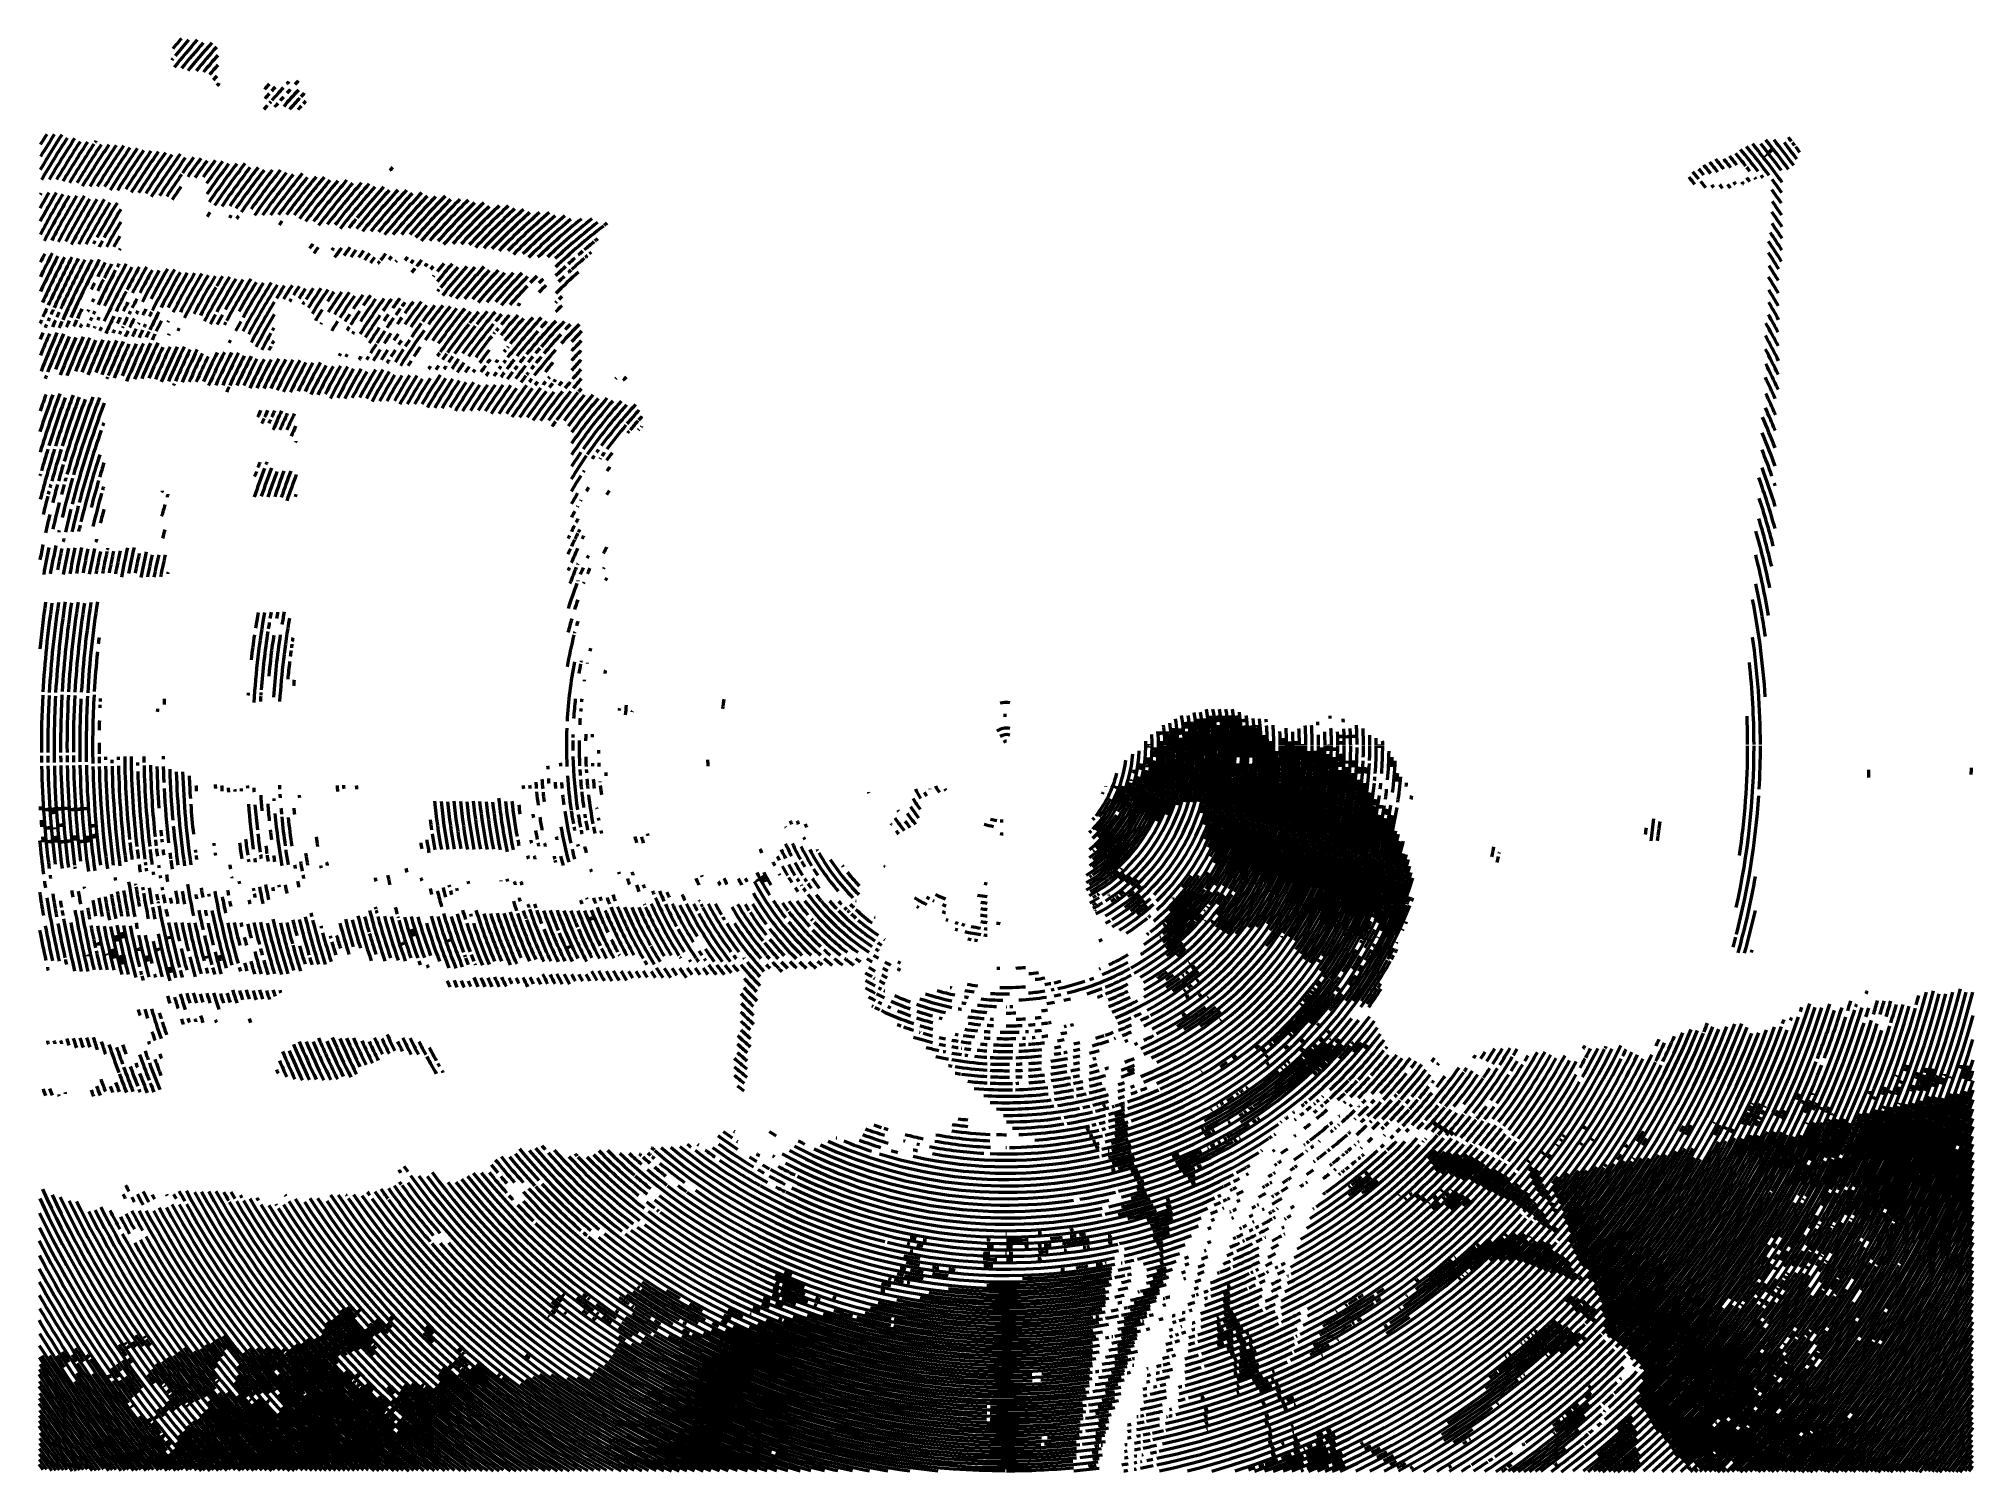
# Model space of a CAD drawing. Header units: millimetres. Extents: x -283 to 564, y -30 to 598.
import ezdxf

# ---------------------------------------------------------------- set-up
doc = ezdxf.new("R2010")
doc.units = ezdxf.units.MM
doc.layers.get('0').update_dxf_attribs({"lineweight": 50, "true_color": 0xffffff})

msp = doc.modelspace()

# ---------------------------------------------------------------- linework, layer by layer
for centre, radius, start, end in [((140.83, 287.84), 475.9, 139.40006, 140.09947), ((140.83, 287.84), 470.29, 138.90079, 140.80039), ((140.83, 287.84), 473.1, 139.20077, 140.30025), ((140.83, 287.84), 467.49, 138.79943, 140.59971), ((140.83, 287.84), 464.69, 138.49944, 140.49975), ((140.83, 287.84), 461.88, 138.5002, 140.19977), ((140.83, 287.84), 473.1, 140.50018, 140.5995), ((140.83, 287.84), 459.08, 138.80029, 140.00048), ((140.83, 287.84), 456.27, 139.19974, 139.90055), ((140.83, 287.84), 453.47, 139.69996, 140.00071), ((140.83, 287.84), 450.67, 139.90063, 140.10066), ((140.83, 287.84), 433.85, 138.10059, 138.50065), ((140.83, 287.84), 431.04, 138.00083, 138.30018), ((140.83, 287.83), 428.24, 137.20112, 137.39975), ((140.83, 287.84), 425.44, 136.79922, 137.10136), ((140.83, 287.84), 428.24, 139.10109, 139.40044), ((140.83, 287.84), 431.04, 138.50137, 138.90143), ((140.83, 287.84), 428.24, 138.79867, 138.89938), ((140.83, 287.84), 428.24, 137.69934, 138.7009), ((140.83, 287.84), 425.44, 138.60106, 138.90041), ((140.83, 287.84), 425.44, 138.1002, 138.39954), ((140.83, 287.84), 422.63, 137.20004, 138.50095), ((140.83, 287.84), 425.44, 137.50142, 137.80077), ((140.83, 287.84), 419.83, 137.50016, 138.401), ((140.83, 287.84), 417.03, 137.80022, 138.09957), ((140.83, 287.84), 419.83, 137.10029, 137.39964), ((140.83, 287.84), 417.03, 137.40016, 137.59879), ((140.83, 287.84), 492.72, 147.10023, 149.19987), ((140.83, 287.84), 498.33, 147.50018, 148.10028), ((140.83, 287.84), 495.52, 147.3002, 148.60041), ((140.83, 287.84), 489.92, 147.10029, 149.59999), ((140.83, 287.84), 487.11, 146.90032, 149.40001), ((140.83, 287.84), 484.31, 146.90037, 149.20004), ((140.83, 287.84), 481.51, 146.70039, 149.10077), ((140.83, 287.84), 478.7, 146.60044, 148.99942), ((140.83, 287.84), 475.9, 146.39977, 148.80015), ((140.83, 287.84), 473.1, 146.20049, 148.7995), ((140.83, 287.84), 470.29, 145.99981, 148.60022), ((140.83, 287.84), 478.7, 146.40046, 146.49977), ((140.83, 287.84), 419.83, 36.00163, 38.89999), ((140.83, 287.84), 422.63, 36.59944, 38.59976), ((140.83, 287.84), 425.44, 36.4003, 38.59925), ((140.83, 287.84), 428.24, 36.39939, 38.29899), ((140.83, 287.84), 431.04, 36.60015, 37.80034), ((140.83, 287.83), 433.85, 37.60121, 37.90056), ((140.82, 287.85), 433.85, 37.29984, 37.49847), ((140.83, 287.84), 467.49, 145.80053, 148.39955), ((140.83, 287.84), 464.69, 145.70058, 148.20027), ((140.83, 287.84), 461.88, 145.4999, 148.19963), ((140.83, 287.84), 459.08, 145.39994, 148.00035), ((140.83, 287.84), 456.27, 145.20067, 147.70037), ((140.83, 287.84), 453.47, 144.99999, 147.69972), ((140.83, 287.84), 450.67, 144.80072, 147.50045), ((140.83, 287.84), 447.86, 144.70075, 147.29976), ((140.83, 287.84), 445.06, 144.40076, 147.30052), ((140.83, 287.84), 442.26, 144.40014, 147.00055), ((140.83, 287.84), 439.45, 144.10013, 145.19961), ((140.83, 287.84), 436.65, 143.89948, 145.20039), ((140.83, 287.84), 433.85, 143.79951, 144.9997), ((140.83, 287.84), 431.04, 143.50088, 144.70107), ((140.83, 287.84), 428.24, 143.30023, 144.90048), ((140.83, 287.84), 425.44, 143.20028, 145.39923), ((140.83, 287.84), 422.63, 142.8989, 145.69934), ((140.83, 287.84), 419.83, 142.60029, 145.70008), ((140.83, 287.83), 397.4, 39.09946, 39.80167), ((140.83, 287.84), 400.2, 38.89941, 39.69953), ((140.83, 287.83), 403.01, 38.80133, 39.60146), ((140.83, 287.84), 405.81, 38.60145, 39.30086), ((140.83, 287.84), 408.61, 38.49993, 39.19934), ((140.83, 287.84), 411.42, 38.09891, 39.10046), ((140.83, 287.84), 414.22, 37.3991, 39.10007), ((140.83, 287.84), 417.03, 36.79976, 39.00151), ((140.84, 287.83), 421.23, 37.80237, 37.90029), ((140.84, 287.83), 424.03, 37.80158, 38.00022), ((140.83, 287.84), 433.85, 36.79991, 37.19997), ((140.83, 287.84), 439.45, 145.3003, 146.79984), ((140.83, 287.84), 417.03, 142.60105, 145.49941), ((140.83, 287.84), 414.22, 142.29967, 145.20083), ((140.83, 287.84), 411.42, 142.1997, 145.10086), ((140.83, 287.84), 408.61, 141.9011, 145.10161), ((140.83, 287.84), 405.81, 141.59973, 144.6016), ((140.83, 287.84), 403.01, 141.49976, 144.80098), ((140.83, 287.84), 400.2, 141.29908, 144.49959), ((140.83, 287.84), 397.4, 140.89977, 144.201), ((140.83, 287.84), 394.6, 140.90051, 143.89959), ((140.83, 287.84), 391.79, 140.50124, 143.60103), ((140.83, 287.84), 388.99, 140.19982, 143.29961), ((140.83, 287.84), 386.19, 140.09987, 143.30037), ((140.83, 287.84), 383.38, 139.80129, 143.20043), ((140.83, 287.84), 380.58, 139.39916, 142.89902), ((140.83, 287.84), 377.78, 139.2992, 142.89977), ((140.83, 287.84), 374.97, 138.8999, 142.50047), ((140.83, 287.84), 372.17, 138.60131, 142.19908), ((140.83, 287.84), 369.37, 136.69963, 136.99898), ((140.83, 287.84), 388.99, 39.19935, 39.80084), ((140.83, 287.84), 391.79, 39.29891, 39.9004), ((140.83, 287.84), 394.6, 39.30052, 39.7985), ((140.83, 287.84), 391.79, 38.59902, 39.09979), ((140.83, 287.84), 403.01, 37.60016, 37.79879), ((140.84, 287.83), 405.81, 37.30234, 37.50098), ((140.83, 287.83), 408.61, 37.19967, 37.50182), ((140.82, 287.85), 411.42, 37.69763, 37.99977), ((140.84, 287.83), 411.42, 37.10155, 37.20227), ((140.83, 287.84), 414.22, 36.90053, 37.09916), ((140.83, 287.84), 417.03, 35.50142, 36.50018), ((140.83, 287.84), 484.31, 150.00017, 150.90031), ((140.83, 287.84), 481.51, 149.80018, 151.49975), ((140.83, 287.84), 487.11, 150.20021, 150.30023), ((140.83, 287.84), 478.7, 149.70022, 152.1006), ((140.83, 287.84), 475.9, 149.60027, 152.3), ((140.83, 287.84), 473.1, 149.3996, 152.10072), ((140.83, 287.84), 470.29, 149.20032, 152.00076), ((140.83, 287.84), 467.49, 149.19968, 151.80009), ((140.83, 287.84), 464.69, 149.0004, 151.79945), ((140.83, 287.84), 461.88, 148.79972, 151.60017), ((140.83, 287.84), 459.08, 148.80048, 151.39949), ((140.83, 287.84), 456.27, 148.5998, 150.80015), ((140.83, 287.84), 436.65, 145.89977, 146.80061), ((140.83, 287.84), 369.37, 138.50136, 142.19984), ((140.83, 287.84), 363.76, 137.9993, 141.49916), ((140.83, 287.84), 366.56, 138.09927, 140.89972), ((140.83, 287.84), 360.95, 137.59999, 141.39919), ((140.83, 287.84), 358.15, 137.20069, 140.99989), ((140.83, 287.84), 355.35, 137.10072, 140.70129), ((140.83, 287.84), 352.54, 136.60068, 140.60131), ((140.83, 287.84), 349.74, 136.50073, 140.19921), ((140.83, 287.84), 346.94, 136.10143, 139.79992), ((140.83, 287.84), 344.13, 135.60139, 139.4006), ((140.83, 287.84), 341.33, 135.49861, 139.29782), ((140.83, 287.84), 338.53, 134.99861, 139.20067), ((140.83, 287.84), 335.72, 134.59933, 138.80139), ((140.83, 287.84), 332.92, 134.40145, 138.40208), ((140.83, 287.84), 330.12, 133.90143, 138.29932), ((140.84, 287.83), 394.6, 38.30066, 38.5021), ((140.83, 287.83), 397.4, 37.90216, 38.20151), ((140.83, 287.84), 400.2, 37.60114, 37.90048), ((140.83, 287.84), 414.22, 35.00166, 36.00042), ((140.83, 287.84), 411.42, 34.40086, 35.39962), ((140.83, 287.84), 453.47, 148.8006, 150.59948), ((140.83, 287.84), 450.67, 149.40005, 151.0003), ((140.83, 287.84), 419.83, 146.2009, 146.50025), ((140.83, 287.84), 411.42, 145.59895, 145.80038), ((140.83, 287.84), 408.61, 145.40101, 145.59965), ((140.83, 287.84), 391.79, 144.09898, 144.40112), ((140.83, 287.84), 366.56, 141.00034, 141.80047), ((140.83, 287.84), 327.31, 133.79864, 137.79927), ((140.83, 287.84), 324.51, 133.1979, 137.39996), ((140.83, 287.84), 321.71, 132.6979, 137.00068), ((140.83, 287.84), 318.9, 132.50003, 136.80281), ((140.83, 287.84), 316.1, 132, 136.3979), ((140.83, 287.84), 313.29, 131.80211, 135.99858), ((140.83, 287.84), 310.49, 131.20139, 135.7), ((140.83, 287.84), 307.69, 130.60066, 135.19999), ((140.83, 287.84), 304.88, 130.40277, 135.10282), ((140.83, 287.84), 302.08, 129.80204, 134.50208), ((140.83, 287.84), 299.28, 129.59857, 134.39932), ((140.83, 287.84), 296.47, 128.90271, 133.79859), ((140.83, 287.84), 293.67, 128.20124, 133.19784), ((140.83, 287.84), 290.87, 127.99777, 132.79853), ((140.83, 287.84), 408.61, 33.80014, 34.89962), ((140.83, 287.83), 456.27, 151.00005, 151.20008), ((140.83, 287.84), 453.47, 150.79946, 151.19953), ((140.83, 287.84), 447.86, 150.10021, 150.79962), ((140.83, 287.84), 288.06, 127.79988, 133.30005), ((140.83, 287.84), 285.26, 129.30298, 130.39965), ((140.83, 287.84), 285.26, 128.89992, 129.20206), ((140.83, 287.84), 288.06, 127.40238, 127.69893), ((140.83, 287.84), 400.2, 32.00054, 33.50008), ((140.83, 287.83), 403.01, 32.6017, 33.89981), ((140.83, 287.84), 405.81, 33.19888, 34.30115), ((140.83, 287.84), 470.29, 152.70016, 154.10038), ((140.83, 287.84), 473.1, 152.89948, 153.40026), ((140.83, 287.84), 467.49, 152.69954, 154.80057), ((140.83, 287.84), 464.69, 152.59958, 155.30071), ((140.83, 287.84), 461.88, 152.4003, 155.30006), ((140.83, 287.84), 459.08, 152.30033, 155.30081), ((140.83, 287.84), 456.27, 152.20038, 155.19946), ((140.83, 287.84), 453.47, 151.9997, 155.69958), ((140.83, 287.84), 450.67, 151.80042, 155.39959), ((140.83, 287.84), 445.06, 150.69959, 150.80031), ((140.83, 287.84), 374.97, 144.10066, 144.50073), ((140.83, 287.84), 372.17, 144.10162, 144.5996), ((140.83, 287.84), 366.56, 143.50149, 143.70012), ((140.83, 287.84), 363.76, 143.20015, 144.00028), ((140.83, 287.84), 360.95, 142.8008, 143.50021), ((140.83, 287.84), 358.15, 142.70091, 143.29961), ((140.83, 287.84), 355.35, 142.39936, 143.00086), ((140.83, 287.84), 352.54, 142.29961, 142.9011), ((140.83, 287.84), 349.74, 142.30007, 142.80085), ((140.83, 287.84), 346.94, 142.30114, 142.49977), ((140.83, 287.84), 346.94, 141.60168, 142.20038), ((140.83, 287.84), 344.13, 141.49887, 141.80101), ((140.83, 287.84), 341.33, 141.50232, 141.60303), ((140.83, 287.84), 338.53, 140.80115, 141.1033), ((140.83, 287.83), 335.72, 140.69798, 141.00013), ((140.83, 287.84), 332.92, 140.29873, 140.90302), ((140.83, 287.84), 285.26, 131.50181, 132.30194), ((140.83, 287.84), 282.46, 130.90118, 132.40072), ((140.83, 287.84), 285.26, 130.60117, 131.09914), ((140.83, 287.84), 282.46, 130.49854, 130.80068), ((140.83, 287.84), 282.46, 130.10101, 130.30245), ((140.83, 287.84), 397.4, 31.69919, 32.89938), ((140.83, 287.84), 447.86, 151.79976, 152.7006), ((140.83, 287.84), 445.06, 152.7, 153.40081), ((140.83, 287.84), 442.26, 151.90062, 154.09956), ((140.83, 287.84), 445.06, 151.69984, 152.60069), ((140.83, 287.84), 436.65, 151.29923, 154.79909), ((140.83, 287.84), 439.45, 151.29988, 153.9996), ((140.83, 287.84), 442.26, 151.50053, 151.70057), ((140.83, 287.84), 433.85, 151.10135, 152.60089), ((140.83, 287.84), 431.04, 150.90067, 152.59885), ((140.83, 287.84), 428.24, 150.90143, 152.40096), ((140.83, 287.84), 425.44, 150.70078, 152.79902), ((140.83, 287.84), 422.63, 150.39937, 152.39969), ((140.83, 287.84), 419.83, 150.20149, 152.99913), ((140.83, 287.84), 417.03, 150.19945, 152.59983), ((140.83, 287.84), 414.22, 150.00157, 152.39916), ((140.83, 287.84), 411.42, 149.8009, 152.50063), ((140.83, 287.84), 408.61, 149.60022, 152.29994), ((140.83, 287.84), 405.81, 149.50028, 152.49936), ((140.83, 287.84), 403.01, 149.2996, 151.99933), ((140.83, 287.84), 397.4, 148.90104, 152.10155), ((140.83, 287.84), 400.2, 149.09892, 149.80113), ((140.83, 287.84), 394.6, 148.80108, 151.20146), ((140.83, 287.84), 391.79, 148.60041, 150.79936), ((140.83, 287.84), 388.99, 148.29903, 151.40162), ((140.83, 287.84), 332.92, 141.09908, 141.50194), ((140.83, 287.84), 330.12, 140.20188, 140.49843), ((140.83, 287.84), 327.31, 140.09892, 140.40106), ((140.83, 287.84), 324.51, 140.60096, 140.70168), ((140.83, 287.84), 324.51, 139.40309, 140.19762), ((140.83, 287.84), 321.71, 138.99818, 140.79987), ((140.83, 287.84), 318.9, 138.90102, 140.99925), ((140.83, 287.84), 316.1, 138.40099, 141.40006), ((140.83, 287.84), 313.29, 138.00171, 141.1015), ((140.83, 287.84), 310.49, 137.50169, 140.89803), ((140.83, 287.84), 307.69, 137.39892, 140.49871), ((140.83, 287.84), 304.88, 136.89893, 140.09943), ((140.83, 287.84), 302.08, 136.70103, 140.00225), ((140.83, 287.84), 299.28, 136.20099, 139.50221), ((140.83, 287.84), 296.47, 135.70098, 139.0022), ((140.83, 287.84), 293.67, 135.59822, 138.89945), ((140.83, 287.84), 290.87, 135.00317, 135.8033), ((140.83, 287.84), 288.06, 134.79972, 135.30329), ((140.83, 287.84), 285.26, 132.59858, 133.80157), ((140.83, 287.84), 279.65, 132.1021, 134.89975), ((140.83, 287.84), 282.46, 133.30166, 134.00107), ((140.83, 287.84), 282.46, 132.50136, 132.79791), ((140.83, 287.84), 391.79, 30.4, 31.60019), ((140.83, 287.84), 394.6, 31.10129, 32.20076), ((140.83, 287.84), 447.86, 153.10071, 153.50077), ((140.83, 287.84), 445.06, 153.90009, 154.10012), ((140.83, 287.84), 433.85, 152.69882, 153.99973), ((140.83, 287.84), 428.24, 152.80102, 153.39971), ((140.83, 287.84), 400.2, 149.89905, 151.89936), ((140.83, 287.84), 386.19, 148.29978, 150.50153), ((140.83, 287.84), 380.58, 147.80051, 151.499), ((140.83, 287.84), 383.38, 148.09911, 150.70092), ((140.83, 287.84), 377.78, 147.70056, 151.49976), ((140.83, 287.84), 374.97, 147.49989, 148.50144), ((140.83, 287.84), 372.17, 147.20135, 148.30082), ((140.83, 287.84), 369.37, 147.99949, 148.20092), ((140.83, 287.84), 369.37, 147.00067, 147.70008), ((140.83, 287.84), 366.56, 146.90074, 147.70087), ((140.83, 287.84), 363.76, 146.59934, 147.50018), ((140.83, 287.84), 360.95, 146.3007, 147.90095), ((140.83, 287.84), 358.15, 146.09998, 148.1003), ((140.83, 287.84), 355.35, 145.99998, 146.80011), ((140.83, 287.84), 352.54, 145.70143, 147.3996), ((140.83, 287.84), 349.74, 145.40004, 147.29964), ((140.83, 287.84), 346.94, 145.40079, 147.3004), ((140.83, 287.84), 344.13, 145.0015, 146.1989), ((140.83, 287.84), 335.72, 144.30154, 147.50205), ((140.83, 287.84), 338.53, 144.70087, 146.69839), ((140.83, 287.84), 341.33, 144.70291, 145.59816), ((140.83, 287.84), 332.92, 144.00292, 145.0996), ((140.83, 287.84), 330.12, 143.59802, 144.49886), ((140.83, 287.84), 318.9, 141.20058, 141.40201), ((140.83, 287.84), 290.87, 136.20046, 138.39941), ((140.83, 287.84), 285.26, 134.99911, 135.89995), ((140.83, 287.84), 276.85, 134.70181, 135.09908), ((140.83, 287.84), 388.99, 29.70109, 30.90128), ((140.83, 287.84), 461.88, 155.50006, 155.99944), ((140.83, 287.84), 459.08, 155.89954, 156.09958), ((140.83, 287.84), 459.08, 155.40011, 155.69946), ((140.83, 287.84), 456.27, 155.39939, 155.70014), ((140.83, 287.84), 447.86, 154.69954, 155.29964), ((140.83, 287.84), 445.06, 154.5995, 154.70022), ((140.83, 287.84), 442.26, 154.89974, 155.09977), ((140.83, 287.84), 442.26, 154.49958, 154.69961), ((140.83, 287.84), 439.45, 154.70043, 154.90046), ((140.83, 287.84), 433.85, 154.29907, 155.40134), ((140.83, 287.84), 431.04, 154.19907, 154.59913), ((140.83, 287.84), 431.04, 153.2003, 153.79899), ((140.83, 287.84), 428.24, 154.00124, 154.49922), ((140.83, 287.84), 428.24, 153.60113, 153.79977), ((140.83, 287.84), 425.44, 153.90127, 154.49996), ((140.83, 287.83), 425.44, 153.40034, 153.59897), ((140.83, 287.84), 422.63, 153.09914, 153.49921), ((140.83, 287.84), 419.83, 153.09989, 153.39924), ((140.83, 287.84), 417.03, 152.8992, 154.09939), ((140.83, 287.84), 394.6, 151.40012, 152.09953), ((140.83, 287.84), 391.79, 151.19941, 151.90162), ((140.83, 287.84), 374.97, 148.80079, 151.90058), ((140.83, 287.84), 372.17, 149.50094, 151.99923), ((140.83, 287.84), 363.76, 147.70169, 147.90032), ((140.83, 287.84), 355.35, 147.4996, 148.40045), ((140.83, 287.84), 344.13, 146.70243, 147.30112), ((140.83, 287.84), 341.33, 146.10171, 147.2991), ((140.83, 287.84), 332.92, 145.5025, 147.50002), ((140.83, 287.84), 330.12, 145.10322, 145.70192), ((140.83, 287.84), 327.31, 145.10114, 146.00199), ((140.83, 287.84), 327.31, 144.20036, 144.79906), ((140.83, 287.84), 324.51, 144.70191, 145.3006), ((140.83, 287.84), 327.31, 143.6017, 143.99896), ((140.83, 287.84), 321.71, 142.80299, 145.00194), ((140.83, 287.84), 324.51, 143.20233, 144.299), ((140.83, 287.84), 318.9, 142.80096, 144.8992), ((140.83, 287.84), 316.1, 142.40169, 144.00195), ((140.83, 287.84), 310.49, 141.69817, 145.10011), ((140.83, 287.84), 313.29, 142.00232, 143.89913), ((140.83, 287.84), 307.69, 141.50031, 144.80153), ((140.83, 287.84), 304.88, 141.10099, 144.69876), ((140.83, 287.84), 302.08, 140.99821, 145.20027), ((140.83, 287.84), 293.67, 139.69959, 144.1982), ((140.83, 287.84), 299.28, 140.59895, 141.80193), ((140.83, 287.84), 296.47, 140.0988, 141.49763), ((140.83, 287.84), 290.87, 139.50171, 140.30183), ((140.83, 287.84), 285.26, 138.60242, 140.90208), ((140.83, 287.84), 288.06, 139.10227, 140.19895), ((140.83, 287.84), 282.46, 138.49956, 141.10137), ((140.83, 287.84), 276.85, 137.39886, 142.0989), ((140.83, 287.84), 279.65, 137.89887, 140.99866), ((140.83, 287.84), 288.06, 137.69783, 137.99998), ((140.84, 287.84), 276.85, 135.40292, 135.50363), ((140.83, 287.84), 274.05, 135.29849, 136.09862), ((140.83, 287.83), 383.38, 28.20057, 29.50147), ((140.83, 287.83), 386.19, 28.89929, 30.2002), ((140.83, 287.84), 461.88, 156.19946, 156.39949), ((140.83, 287.84), 459.08, 156.80035, 157.20042), ((140.83, 287.84), 456.27, 156.70039, 157.9999), ((140.83, 287.84), 453.47, 156.49972, 158.80078), ((140.83, 287.84), 459.08, 156.29948, 156.49951), ((140.83, 287.84), 450.67, 156.39975, 158.70082), ((140.83, 287.84), 456.27, 155.90026, 156.30033), ((140.83, 287.84), 447.86, 156.40051, 158.40083), ((140.83, 287.84), 453.47, 155.80029, 156.20035), ((140.83, 287.84), 445.06, 156.30055, 158.60021), ((140.83, 287.84), 450.67, 155.59964, 155.9997), ((140.83, 287.84), 442.26, 156.09988, 158.50026), ((140.83, 287.84), 447.86, 155.40037, 155.80043), ((140.83, 287.84), 439.45, 155.99992, 158.09955), ((140.83, 287.84), 445.06, 155.50045, 155.70048), ((140.83, 287.84), 442.26, 155.29984, 155.49987), ((140.83, 287.84), 439.45, 155.30046, 155.39978), ((140.83, 287.84), 436.65, 155.1991, 155.40053), ((140.83, 287.84), 431.04, 154.99913, 155.20056), ((140.83, 287.84), 428.24, 154.89933, 155.10076), ((140.83, 287.84), 428.24, 154.60007, 154.70079), ((140.83, 287.84), 425.44, 154.70139, 155.10146), ((140.83, 287.84), 422.63, 154.39992, 154.9007), ((140.83, 287.84), 422.63, 154.00002, 154.10074), ((140.83, 287.84), 419.83, 154.30009, 154.80087), ((140.83, 287.84), 419.83, 153.89997, 154.1014), ((140.83, 287.84), 417.03, 154.20006, 154.60013), ((140.83, 287.84), 414.22, 154.20081, 154.60088), ((140.83, 287.84), 414.22, 153.29996, 153.99937), ((140.83, 287.84), 411.42, 153.09926, 153.19998), ((140.83, 287.83), 408.61, 153.79935, 153.90006), ((140.83, 287.84), 405.81, 153.2016, 153.40023), ((140.83, 287.84), 388.99, 151.49962, 151.70106), ((140.83, 287.84), 383.38, 151.00023, 151.69964), ((140.83, 287.84), 369.37, 150.69905, 151.99996), ((140.83, 287.84), 369.37, 150.29887, 150.5003), ((140.83, 287.84), 352.54, 148.3006, 148.40132), ((140.83, 287.84), 346.94, 147.59979, 148.39992), ((140.83, 287.84), 341.33, 147.50073, 147.80288), ((140.83, 287.83), 338.53, 147.59893, 147.80036), ((140.83, 287.84), 330.12, 146.3006, 147.69943), ((140.83, 287.84), 327.31, 146.29857, 147.40084), ((140.83, 287.84), 324.51, 146.20133, 147.10217), ((140.83, 287.84), 321.71, 145.9029, 146.50159), ((140.83, 287.84), 313.29, 144.49783, 147.89977), ((140.83, 287.84), 316.1, 144.19771, 145.50141), ((140.83, 287.84), 299.28, 141.90257, 144.90165), ((140.83, 287.84), 296.47, 141.69912, 144.60308), ((140.83, 287.84), 290.87, 140.59842, 144.10107), ((140.83, 287.84), 288.06, 141.50285, 143.80251), ((140.83, 287.84), 288.06, 141.10006, 141.20078), ((140.83, 287.84), 288.06, 140.60177, 140.89832), ((140.83, 287.84), 274.05, 138.4991, 141.49818), ((140.83, 287.84), 271.24, 136.70095, 140.8023), ((140.83, 287.84), 274.05, 137.30154, 138.10167), ((140.83, 287.84), 268.44, 136.20089, 139.4014), ((140.83, 287.84), 265.63, 137.30115, 139.70153), ((140.83, 287.84), 262.83, 135.40225, 137.89775), ((140.83, 287.84), 265.63, 136.00308, 136.70249), ((140.83, 287.84), 260.03, 135.70245, 137.10127), ((140.83, 287.84), 377.78, 26.50069, 28.40028), ((140.83, 287.84), 380.58, 27.4008, 29.09897), ((140.83, 287.84), 436.65, 155.99927, 157.99958), ((140.83, 287.84), 433.85, 155.80139, 158.00034), ((140.83, 287.84), 431.04, 155.70144, 157.69896), ((140.83, 287.84), 428.24, 155.50077, 157.69972), ((140.83, 287.84), 425.44, 155.40081, 157.59976), ((140.83, 287.84), 422.63, 155.40156, 157.60051), ((140.83, 287.84), 419.83, 155.20088, 157.29911), ((140.83, 287.84), 417.03, 155.0002, 157.5013), ((140.83, 287.84), 414.22, 154.79955, 157.19993), ((140.83, 287.84), 411.42, 154.59887, 156.99925), ((140.83, 287.84), 408.61, 154.70034, 156.80137), ((140.83, 287.84), 405.81, 154.49967, 156.70142), ((140.83, 287.84), 403.01, 154.29899, 156.69937), ((140.83, 287.84), 400.2, 154.10111, 156.50149), ((140.83, 287.84), 397.4, 154.09907, 156.30081), ((140.83, 287.84), 394.6, 153.90119, 156.20086), ((140.83, 287.84), 391.79, 153.99987, 156.00018), ((140.83, 287.84), 388.99, 154.00061, 155.7995), ((140.83, 287.84), 386.19, 153.5006, 155.60163), ((140.83, 287.84), 383.38, 153.29991, 155.70028), ((140.83, 287.84), 380.58, 153.09924, 155.49962), ((140.83, 287.84), 377.78, 152.90135, 155.29894), ((140.83, 287.84), 383.38, 152.39895, 152.60038), ((140.83, 287.84), 374.97, 152.89931, 155.10105), ((140.83, 287.84), 372.17, 152.70144, 154.90039), ((140.83, 287.84), 366.56, 151.49996, 151.79931), ((140.83, 287.84), 366.56, 151.09987, 151.3013), ((140.83, 287.84), 338.53, 149.50177, 149.7032), ((140.83, 287.84), 335.72, 149.29848, 149.49991), ((140.83, 287.84), 330.12, 148.90229, 149.19884), ((140.83, 287.84), 327.31, 148.59832, 148.90047), ((140.83, 287.84), 327.31, 147.50153, 148.30166), ((140.83, 287.84), 324.51, 147.70096, 148.70252), ((140.83, 287.84), 321.71, 147.4023, 148.30314), ((140.83, 287.84), 318.9, 147.09821, 147.7025), ((140.83, 287.84), 316.1, 146.69885, 147.90184), ((140.83, 287.84), 318.9, 146.20292, 146.60019), ((140.83, 287.83), 316.1, 145.79777, 146.40206), ((140.83, 287.84), 310.49, 145.79953, 146.70037), ((140.83, 287.84), 302.08, 145.30101, 145.60315), ((140.83, 287.84), 299.28, 145.00237, 145.60107), ((140.83, 287.84), 296.47, 144.89957, 145.49827), ((140.83, 287.84), 285.26, 142.60296, 144.00178), ((140.83, 287.83), 279.65, 141.69773, 141.89916), ((140.83, 287.84), 279.65, 141.30196, 141.40267), ((140.83, 287.84), 271.24, 141.09899, 141.79841), ((140.83, 287.84), 268.44, 140.59862, 141.29804), ((140.83, 287.84), 262.83, 138.69794, 141.89845), ((140.83, 287.84), 268.44, 139.60273, 140.20143), ((140.83, 287.84), 265.63, 140.09883, 140.89896), ((140.83, 287.84), 257.22, 136.3999, 137.79872), ((140.83, 287.84), 254.42, 137.10274, 138.50157), ((140.83, 287.84), 374.97, 25.70173, 27.60133), ((140.83, 287.84), 450.67, 158.90078, 159.09941), ((140.83, 287.84), 425.44, 157.70037, 157.80108), ((140.83, 287.84), 369.37, 152.69939, 154.69971), ((140.83, 287.84), 366.56, 152.50152, 154.70047), ((140.83, 287.84), 363.76, 152.30086, 154.49981), ((140.83, 287.84), 360.95, 151.99946, 154.29913), ((140.83, 287.84), 358.15, 151.8016, 154.10126), ((140.83, 287.84), 355.35, 151.60091, 154.00129), ((140.83, 287.84), 352.54, 151.40025, 153.90135), ((140.83, 287.84), 349.74, 151.30031, 153.70069), ((140.83, 287.84), 346.94, 151.09961, 153.39927), ((140.83, 287.84), 344.13, 150.79824, 153.19862), ((140.83, 287.84), 341.33, 150.80176, 153.20214), ((140.83, 287.84), 338.53, 150.59832, 152.9987), ((140.83, 287.84), 335.72, 150.2997, 152.70008), ((140.83, 287.84), 332.92, 150.1018, 152.79873), ((140.83, 287.84), 330.12, 149.99909, 152.50019), ((140.83, 287.84), 327.31, 149.70048, 152.30229), ((140.83, 287.84), 324.51, 149.69846, 151.99812), ((140.83, 287.84), 321.71, 149.19838, 151.69948), ((140.83, 287.84), 318.9, 148.89981, 151.50162), ((140.83, 287.84), 316.1, 148.80265, 151.49958), ((140.83, 287.84), 313.29, 148.80062, 151.201), ((140.83, 287.84), 318.9, 147.9988, 148.30095), ((140.83, 287.84), 310.49, 148.50201, 150.90239), ((140.83, 287.84), 307.69, 148.19787, 150.59825), ((140.83, 287.84), 304.88, 147.89924, 150.60176), ((140.83, 287.84), 310.49, 147.10308, 147.60106), ((140.83, 287.84), 296.47, 146.80202, 149.70038), ((140.83, 287.84), 302.08, 146.59909, 146.90123), ((140.83, 287.84), 299.28, 146.19967, 146.60253), ((140.83, 287.84), 296.47, 145.90107, 146.19762), ((140.83, 287.84), 293.67, 144.80255, 145.79851), ((140.83, 287.84), 290.87, 144.80052, 145.80207), ((140.83, 287.84), 288.06, 144.79843, 145.40272), ((140.83, 287.84), 285.26, 144.70104, 144.99759), ((140.83, 287.84), 282.46, 143.89905, 144.59846), ((140.83, 287.84), 279.65, 144.19941, 144.60227), ((140.83, 287.84), 282.46, 143.20001, 143.60287), ((140.83, 287.84), 276.85, 143.80003, 144.20289), ((140.83, 287.84), 279.65, 142.80044, 143.10259), ((140.83, 287.84), 276.85, 143.10101, 143.40315), ((140.83, 287.84), 274.05, 143.40069, 143.89867), ((140.83, 287.83), 276.85, 142.40065, 142.7028), ((140.83, 287.84), 274.05, 141.9011, 143.00337), ((140.83, 287.84), 271.24, 142.90041, 143.70053), ((140.83, 287.84), 271.24, 142.20106, 142.59833), ((140.83, 287.84), 268.44, 141.7011, 143.20063), ((140.83, 287.84), 265.63, 142.39858, 143.1987), ((140.83, 287.84), 265.63, 142.00145, 142.298), ((140.83, 287.84), 265.63, 141.201, 141.59826), ((140.83, 287.84), 260.03, 139.79818, 141.00117), ((140.83, 287.84), 257.22, 141.10042, 141.30185), ((140.83, 287.84), 251.62, 137.80018, 139.199), ((140.83, 287.84), 248.81, 138.50291, 139.80102), ((140.83, 287.84), 231.99, 135.90031, 136.39829), ((140.83, 287.84), 369.37, 24.30138, 25.89883), ((140.83, 287.84), 372.17, 24.80164, 26.70124), ((140.83, 287.84), 445.06, 159.80041, 162.00076), ((140.83, 287.84), 447.86, 159.90036, 160.90052), ((140.83, 287.84), 442.26, 159.59974, 163.09959), ((140.83, 287.84), 436.65, 159.40121, 162.501), ((140.83, 287.84), 428.24, 159.10133, 163.89929), ((140.83, 287.84), 397.4, 156.49965, 156.60036), ((140.83, 287.84), 374.97, 155.19892, 155.59899), ((140.83, 287.84), 302.08, 147.90278, 150.30316), ((140.83, 287.84), 299.28, 147.49791, 149.999), ((140.83, 287.84), 293.67, 146.80002, 149.69838), ((140.83, 287.84), 290.87, 146.50142, 149.39978), ((140.83, 287.84), 288.06, 146.29794, 149.10118), ((140.83, 287.84), 285.26, 146.10004, 148.70185), ((140.83, 287.84), 282.46, 145.70074, 148.69982), ((140.83, 287.84), 279.65, 145.59804, 148.40128), ((140.83, 287.84), 276.85, 145.1987, 148.00194), ((140.83, 287.84), 274.05, 144.79945, 147.60269), ((140.83, 287.84), 271.24, 144.40014, 147.2985), ((140.83, 287.84), 268.44, 144.00075, 147.20126), ((140.83, 287.84), 265.63, 143.89802, 146.80198), ((140.83, 287.84), 262.83, 143.10149, 146.40271), ((140.83, 287.84), 260.03, 142.9986, 146.40054), ((140.83, 287.84), 257.22, 142.49864, 146.0013), ((140.83, 287.84), 254.42, 142.40151, 145.60201), ((140.83, 287.83), 262.83, 142.30099, 142.69826), ((140.83, 287.84), 251.62, 142.00221, 145.49927), ((140.83, 287.84), 260.03, 142.19864, 142.6015), ((140.83, 287.84), 248.81, 141.40146, 145.09994), ((140.83, 287.83), 257.22, 141.69826, 142.10112), ((140.83, 287.84), 246.01, 140.90146, 144.59995), ((140.83, 287.84), 254.42, 141.39999, 141.89797), ((140.83, 287.84), 254.42, 140.90176, 141.1983), ((140.83, 287.84), 243.21, 140.50209, 144.09987), ((140.83, 287.84), 251.62, 140.69858, 141.20216), ((140.83, 287.84), 240.4, 140.29867, 143.70061), ((140.83, 287.84), 248.81, 140.19853, 140.99866), ((140.83, 287.84), 237.6, 139.69791, 143.89997), ((140.83, 287.84), 246.01, 139.20053, 140.49863), ((140.83, 287.84), 243.21, 139.99869, 140.40155), ((140.83, 287.84), 234.8, 136.70315, 136.80386), ((140.83, 287.84), 366.56, 23.3008, 24.90105), ((140.83, 287.84), 439.45, 159.6998, 162.59956), ((140.83, 287.84), 433.85, 159.39917, 162.40104), ((140.83, 287.84), 431.04, 159.39992, 163.19913), ((140.83, 287.84), 422.63, 159.20077, 165.50107), ((140.83, 287.84), 425.44, 159.00138, 163.79934), ((140.83, 287.84), 358.15, 155.79947, 156.30025), ((140.83, 287.84), 355.35, 155.60149, 156.09947), ((140.83, 287.84), 352.54, 155.40083, 155.90161), ((140.83, 287.84), 349.74, 155.20022, 156.69976), ((140.83, 287.84), 346.94, 155.20096, 156.49906), ((140.83, 287.84), 344.13, 155.00029, 156.2984), ((140.83, 287.84), 231.99, 138.99999, 145.19957), ((140.83, 287.84), 229.19, 138.80214, 146.19912), ((140.83, 287.84), 234.8, 139.60075, 144.20007), ((140.83, 287.84), 226.39, 138.20137, 144.99964), ((140.83, 287.84), 223.58, 138.09863, 145.19906), ((140.83, 287.84), 220.78, 137.40281, 143.50167), ((140.83, 287.84), 217.97, 137.60217, 139.70041), ((140.83, 287.84), 215.17, 137.9023, 138.50099), ((140.83, 287.84), 363.76, 22.29972, 24.00069), ((140.83, 287.84), 419.83, 160.79898, 165.30039), ((140.83, 287.84), 419.83, 160.30093, 160.49956), ((140.83, 287.84), 355.35, 156.20024, 156.60031), ((140.83, 287.84), 352.54, 156.10038, 156.39973), ((140.83, 287.84), 341.33, 155.79845, 156.59857), ((140.83, 287.84), 243.21, 144.30118, 144.89987), ((140.83, 287.84), 217.97, 139.90179, 143.39885), ((140.83, 287.84), 215.17, 140.20209, 140.49863), ((140.83, 287.84), 215.17, 138.60189, 140.00071), ((140.83, 287.83), 212.37, 139.29818, 139.39889), ((140.83, 287.84), 212.37, 138.80155, 138.90226), ((140.83, 287.84), 358.15, 20.00175, 22.50005), ((140.83, 287.84), 360.95, 21.20111, 23.50077), ((140.83, 287.84), 436.65, 162.69965, 165.70152), ((140.83, 287.84), 439.45, 162.79961, 164.10052), ((140.83, 287.84), 433.85, 162.59968, 164.49928), ((140.83, 287.84), 417.03, 162.20136, 166.40063), ((140.83, 287.84), 338.53, 156.79899, 156.89971), ((140.83, 287.84), 226.39, 145.40262, 147.29942), ((140.83, 287.83), 220.78, 143.99925, 144.40211), ((140.83, 287.84), 217.97, 143.90244, 144.40043), ((140.83, 287.84), 215.17, 143.40229, 144.49897), ((140.83, 287.84), 355.35, 19.40108, 21.40139), ((140.83, 287.84), 439.45, 164.30076, 164.40008), ((140.83, 287.84), 431.04, 163.40058, 164.39934), ((140.83, 287.84), 414.22, 162.59938, 163.50022), ((140.83, 287.84), 346.94, 159.50093, 161.69988), ((140.83, 287.84), 349.74, 159.90025, 160.30031), ((140.83, 287.84), 349.74, 159.20074, 159.6008), ((140.83, 287.84), 344.13, 159.30306, 161.50201), ((140.83, 287.84), 346.94, 159.00066, 159.2021), ((140.83, 287.84), 341.33, 159.40176, 161.39928), ((140.83, 287.84), 338.53, 159.19826, 161.20137), ((140.83, 287.84), 335.72, 159.00036, 161.09859), ((140.83, 287.84), 223.58, 145.40049, 148.50028), ((140.83, 287.83), 220.78, 146.89715, 147.09858), ((140.83, 287.84), 220.78, 144.90021, 145.30307), ((140.83, 287.83), 217.97, 144.70153, 144.80224), ((140.83, 287.84), 212.37, 144.89989, 145.49859), ((140.83, 287.84), 352.54, 17.30062, 20.19898), ((140.83, 287.84), 433.85, 165.10067, 165.2993), ((140.83, 287.84), 433.85, 164.70081, 164.89944), ((140.83, 287.84), 431.04, 164.60075, 165.70022), ((140.83, 287.84), 428.24, 164.50079, 165.09949), ((140.83, 287.84), 425.44, 164.00077, 166.40115), ((140.83, 287.84), 428.24, 164.10069, 164.29932), ((140.83, 287.84), 414.22, 163.69886, 165.39983), ((140.83, 287.84), 411.42, 164.399, 166.50003), ((140.83, 287.84), 411.42, 163.99895, 164.20038), ((140.83, 287.84), 386.19, 163.19997, 163.30068), ((140.83, 287.84), 332.92, 159.09906, 161.20289), ((140.83, 287.84), 220.78, 147.603, 149.70123), ((140.83, 287.84), 217.97, 149.50332, 150.90215), ((140.83, 287.84), 215.17, 148.29832, 148.80189), ((140.83, 287.84), 206.76, 147.30185, 147.90055), ((140.83, 287.84), 349.74, 15.79925, 19.60125), ((140.84, 287.82), 355.35, 18.70374, 18.90237), ((140.83, 287.84), 433.85, 165.40011, 166.49959), ((140.83, 287.84), 428.24, 165.60028, 167.20053), ((140.83, 287.84), 422.63, 165.80043, 167.19926), ((140.83, 287.84), 419.83, 165.49903, 167.09928), ((140.83, 287.84), 408.61, 165.30061, 166.20145), ((140.83, 287.84), 383.38, 164.00086, 164.80098), ((140.83, 287.84), 383.38, 163.30143, 163.50006), ((140.83, 287.84), 330.12, 160.5013, 160.70273), ((140.83, 287.84), 215.17, 151.49875, 152.29887), ((140.83, 287.83), 215.17, 150.79697, 150.89768), ((140.83, 287.84), 215.17, 150.00069, 150.10141), ((140.83, 287.84), 346.94, 14.59969, 18.20026), ((140.83, 287.84), 431.04, 166.39964, 167.49911), ((140.83, 287.84), 425.44, 167.20126, 167.29917), ((140.83, 287.84), 417.03, 166.59921, 166.99927), ((140.83, 287.84), 380.58, 165.5991, 166.20059), ((140.83, 287.84), 212.37, 153.00199, 153.80212), ((140.83, 287.84), 212.37, 152.10149, 152.59947), ((140.83, 287.84), 209.56, 153.10088, 153.49814), ((140.83, 287.84), 341.33, 11.70279, 15.99997), ((140.83, 287.84), 344.13, 13.19882, 16.80218), ((140.83, 287.84), 431.04, 168.20132, 169.09937), ((140.83, 287.84), 428.24, 168.29999, 169.90024), ((140.83, 287.84), 425.44, 168.09931, 169.80028), ((140.83, 287.84), 422.63, 168.2008, 169.49891), ((140.83, 287.84), 422.63, 167.59928, 167.80071), ((140.83, 287.84), 419.83, 168.10082, 169.70107), ((140.83, 287.84), 417.03, 168.00086, 169.60111), ((140.83, 287.84), 414.22, 167.90092, 169.50117), ((140.83, 287.84), 411.42, 167.89887, 169.4012), ((140.83, 287.84), 408.61, 167.7989, 169.39915), ((140.83, 287.84), 408.61, 167.20017, 167.3988), ((140.83, 287.84), 405.81, 167.90038, 169.2992), ((140.83, 287.84), 403.01, 167.80043, 169.19925), ((140.83, 287.83), 403.01, 167.59878, 167.69949), ((140.83, 287.84), 400.2, 167.70048, 169.09931), ((140.83, 287.84), 397.4, 167.60049, 169.10003), ((140.83, 287.84), 394.6, 167.29911, 169.20151), ((140.83, 287.84), 391.79, 167.19915, 168.90011), ((140.83, 287.84), 209.56, 155.7025, 156.40192), ((140.83, 287.84), 212.37, 154.30021, 154.70307), ((140.83, 287.84), 206.76, 155.30313, 157.19993), ((140.83, 287.84), 209.56, 154.49939, 155.40023), ((140.83, 287.84), 209.56, 153.59859, 154.39871), ((140.83, 287.83), 206.76, 153.60179, 153.99906), ((140.83, 287.84), 195.55, 153.59971, 154.50056), ((140.83, 287.84), 388.99, 167.49927, 168.80017), ((140.83, 287.84), 386.19, 167.30139, 168.99956), ((140.83, 287.84), 383.38, 167.40007, 168.8996), ((140.83, 287.84), 380.58, 167.30007, 168.79961), ((140.83, 287.84), 377.78, 167.20013, 168.69967), ((140.83, 287.84), 206.76, 157.79881, 158.20168), ((140.83, 287.84), 203.96, 157.49991, 159.59814), ((140.83, 287.83), 203.96, 156.99911, 157.09982), ((140.83, 287.84), 201.15, 157.20131, 158.10215), ((140.83, 287.83), 201.15, 155.49982, 155.90268), ((140.83, 287.84), 198.35, 156.90273, 157.70285), ((140.83, 287.84), 192.74, 156.09978, 156.30121), ((140.83, 287.84), 338.53, 9.69762, 14.30254), ((140.83, 287.83), 374.97, 168.30016, 168.40087), ((140.83, 287.84), 201.15, 159.29959, 162.60081), ((140.83, 287.84), 201.15, 158.90306, 159.00378), ((140.83, 287.84), 198.35, 158.8002, 159.00163), ((140.83, 287.84), 189.94, 157.19929, 157.60215), ((140.83, 287.84), 335.72, 8.20176, 12.20239), ((140.83, 287.84), 425.44, 171.50126, 174.29891), ((140.83, 287.84), 422.63, 171.49921, 176.80075), ((140.83, 287.84), 419.83, 171.39925, 176.8015), ((140.83, 287.84), 417.03, 171.2993, 176.79947), ((140.83, 287.84), 414.22, 171.30005, 176.6995), ((140.83, 287.84), 411.42, 171.20009, 176.70026), ((140.83, 287.84), 408.61, 171.20085, 176.70102), ((140.83, 287.84), 405.81, 171.10089, 176.69898), ((140.83, 287.84), 403.01, 171.00093, 176.69973), ((140.83, 287.84), 198.35, 161.2, 162.4981), ((140.83, 287.84), 332.92, 3.70107, 11.09805), ((140.83, 287.84), 330.12, 169.80081, 176.69981), ((140.83, 287.84), 332.92, 169.89796, 171.10094), ((140.83, 287.84), 327.31, 170.4983, 171.00187), ((140.83, 287.84), 327.31, 169.69801, 170.20159), ((140.83, 287.84), 324.51, 169.60076, 170.09874), ((140.83, 287.84), 318.9, 169.89895, 176.50139), ((140.83, 287.84), 321.71, 169.49816, 170.49972), ((140.83, 287.84), 198.35, 163.70099, 165.50268), ((140.83, 287.84), 195.55, 163.80008, 164.39877), ((140.83, 287.84), 400.2, 173.20063, 173.60069), ((140.83, 287.84), 332.92, 171.59893, 173.50133), ((140.83, 287.84), 327.31, 171.20318, 175.7018), ((140.83, 287.84), 324.51, 171.40259, 174.6031), ((140.83, 287.84), 321.71, 171.29982, 176.20129), ((140.83, 287.84), 316.1, 171.90015, 172.2023), ((140.83, 287.84), 316.1, 171.40208, 171.69863), ((140.83, 287.84), 195.55, 165.60144, 169.79791), ((140.83, 287.84), 195.55, 165.19931, 165.40075), ((140.83, 287.84), 187.14, 166.7988, 167.20166), ((140.83, 287.84), 330.12, 0.10125, 8.29835), ((140.83, 287.84), 400.2, 174.10147, 176.59977), ((140.83, 287.84), 316.1, 173.29884, 174.69766), ((140.83, 287.84), 316.1, 172.39797, 172.90155), ((140.83, 287.84), 192.74, 169.00132, 176.80116), ((140.83, 287.84), 189.94, 169.09998, 170.39809), ((140.83, 287.84), 189.94, 168.70281, 168.89864), ((140.83, 287.83), 187.14, 168.79964, 168.90035), ((140.83, 287.84), 327.31, 0.09915, 6.39945), ((140.83, 287.83), 313.29, 174.70103, 175.19901), ((140.83, 287.83), 187.14, 171.10064, 171.30208), ((140.83, 287.84), 178.73, 169.29926, 169.80283), ((140.83, 287.84), 422.63, 176.99938, 180.40132), ((140.83, 287.84), 419.83, 177.00014, 180.39928), ((140.83, 287.84), 417.03, 177.00089, 181.00153), ((140.83, 287.84), 414.22, 176.90094, 180.40079), ((140.83, 287.84), 411.42, 176.8989, 180.40155), ((140.83, 287.84), 408.61, 176.89965, 180.3995), ((140.83, 287.84), 405.81, 177.09904, 180.99896), ((140.83, 287.84), 403.01, 176.90116, 180.99971), ((140.83, 287.84), 400.2, 176.8012, 181.10118), ((140.83, 287.84), 397.4, 177.40061, 177.59925), ((140.83, 287.84), 397.4, 177.00062, 177.19925), ((140.83, 287.84), 369.37, 176.8012, 177.20127), ((140.83, 287.84), 332.92, 176.00256, 176.1984), ((140.83, 287.84), 327.31, 176.19967, 176.60254), ((140.83, 287.83), 327.31, 175.89745, 176.09889), ((140.83, 287.84), 189.94, 173.80013, 176.40193), ((140.83, 287.84), 187.14, 173.70345, 174.10072), ((140.83, 287.84), 167.51, 173.90118, 175.40072), ((140.83, 287.84), 125.46, 170.59718, 172.60029), ((140.83, 287.84), 18.92, 85.70646, 98.4973), ((140.83, 287.84), 397.4, 178.39942, 179.00091), ((140.83, 287.84), 372.17, 177.49983, 177.70126), ((140.83, 287.84), 187.14, 176.29894, 177.19979), ((140.83, 287.84), 187.14, 175.00145, 175.39871), ((140.83, 287.84), 170.31, 174.50263, 174.79918), ((140.83, 287.84), 164.71, 174.70207, 174.80278), ((140.83, 287.84), 13.32, 89.99959, 95.99769), ((140.83, 287.84), 69.39, 0.10138, 7.49836), ((140.83, 287.84), 72.19, 0.10362, 7.90345), ((140.83, 287.84), 74.99, 0.10572, 9.10295), ((140.83, 287.84), 77.8, 0.09647, 9.79871), ((140.83, 287.84), 79.2, 5.50307, 7.6069), ((140.83, 287.84), 80.6, 0.09856, 9.49865), ((140.83, 287.84), 82, 0.09957, 7.39584), ((140.83, 287.84), 83.41, 0.10064, 10.10501), ((140.83, 287.84), 84.81, 0.10171, 8.00226), ((140.83, 287.84), 86.21, 0.10273, 9.80497), ((140.83, 287.84), 87.61, 0.10375, 7.80287), ((140.83, 287.84), 89.01, 0.10474, 10.40008), ((140.83, 287.84), 90.41, 0.10561, 8.39782), ((140.83, 287.84), 91.82, 0.09549, 10.09986), ((140.83, 287.84), 93.22, 6.39639, 8.19807), ((140.83, 287.84), 93.22, 0.09645, 5.60222), ((140.83, 287.84), 94.62, 0.09759, 9.79982), ((140.83, 287.84), 96.02, 0.09863, 7.89847), ((140.83, 287.84), 97.42, 0.09969, 9.49978), ((140.83, 287.84), 98.82, 0.10057, 7.69898), ((140.83, 287.84), 100.23, 0.10161, 9.19956), ((140.83, 287.84), 101.63, 0.10257, 7.49954), ((140.83, 287.84), 103.03, 0.10377, 8.20576), ((140.83, 287.84), 104.43, 5.70048, 6.50621), ((140.83, 287.84), 104.43, 0.10477, 4.90554), ((140.83, 287.84), 105.83, 0.10574, 7.20057), ((140.83, 287.84), 107.24, 0.09557, 4.79561), ((140.83, 287.84), 108.64, 0.09658, 6.29616), ((140.83, 287.84), 110.04, 0.09744, 4.69677), ((140.83, 287.84), 111.44, 0.09851, 6.09666), ((140.83, 287.84), 114.24, 5.2037, 5.89752), ((140.83, 287.84), 114.24, 0.10062, 4.49852), ((140.83, 287.84), 117.05, 0.10292, 4.4001), ((140.83, 287.84), 131.07, 0.10168, 3.89529), ((140.83, 287.84), 133.87, 0.10381, 3.89743), ((140.83, 287.83), 136.67, 3.79926, 4.40355), ((140.83, 287.84), 142.28, 4.79794, 5.30152), ((140.83, 287.84), 147.89, 3.99667, 4.60096), ((140.83, 287.84), 153.49, 0.19638, 3.39688), ((140.83, 287.84), 324.51, 0.10276, 2.30171), ((140.83, 287.84), 397.4, 179.80106, 180.50047), ((140.83, 287.84), 192.74, 177.70198, 182.69857), ((140.83, 287.84), 189.94, 179.30025, 180.59836), ((140.83, 287.84), 189.94, 178.50001, 178.90287), ((140.83, 287.84), 187.14, 179.29828, 182.70022), ((140.83, 287.84), 184.33, 178.40104, 179.30188), ((140.83, 287.83), 181.53, 178.39847, 178.80132), ((140.83, 287.84), 7.71, 79.49854, 122.99667), ((140.83, 287.84), 4.91, 73.39813, 124.79598), ((140.83, 287.84), 2.1, 89.90221, 131.79949), ((140.83, 287.84), 60.98, 0.09504, 1.89671), ((140.83, 287.84), 62.38, 0.09688, 0.60045), ((140.83, 287.84), 63.78, 0.09762, 4.40599), ((140.83, 287.84), 66.58, 0.09983, 5.40417), ((140.83, 287.84), 67.99, 4.09433, 5.30291), ((140.83, 287.84), 67.99, 0.10093, 1.70117), ((140.83, 287.84), 70.79, 0.10228, 5.10446), ((140.83, 287.84), 73.59, 0.10472, 6.00215), ((140.83, 287.84), 76.4, 3.59829, 5.70213), ((140.83, 287.83), 76.4, 0.0962, 2.60289), ((140.83, 287.84), 79.2, 0.09753, 4.49544), ((140.83, 287.84), 112.84, 0.09947, 2.40474), ((140.83, 287.84), 115.65, 0.10177, 0.99701), ((140.83, 287.84), 119.85, 0.10479, 3.00316), ((140.83, 287.84), 121.25, 0.10529, 1.60483), ((140.83, 287.84), 122.65, 0.0955, 3.59816), ((140.83, 287.83), 124.06, 0.0973, 0.90303), ((140.83, 287.84), 125.46, 0.09787, 2.80599), ((140.83, 287.84), 126.86, 0.09864, 0.90436), ((140.83, 287.84), 128.26, 0.09943, 3.40066), ((140.83, 287.84), 129.66, 0.0982, 0.29963), ((140.83, 287.84), 136.67, 0.10582, 1.99702), ((140.83, 287.84), 139.48, 0.09661, 2.50259), ((140.83, 287.84), 140.88, 0.09785, 0.19857), ((140.83, 287.84), 142.28, 0.09868, 3.09775), ((140.83, 287.84), 145.08, 0.10093, 2.40619), ((140.83, 287.84), 146.48, 1.29886, 1.90315), ((140.83, 287.83), 146.48, 0.20293, 0.79603), ((140.83, 287.84), 147.89, 0.10279, 2.90044), ((140.83, 287.84), 149.29, 1.30073, 1.8043), ((140.83, 287.84), 150.69, 0.10484, 2.90249), ((140.83, 287.84), 152.09, 1.30301, 1.79539), ((140.83, 287.84), 156.3, 0.09777, 2.80589), ((140.83, 287.84), 159.1, 0.09957, 1.69982), ((140.83, 287.84), 161.9, 0.10184, 1.19852), ((140.83, 287.83), 163.31, 0.10326, 0.20397), ((140.83, 287.84), 164.71, 0.09718, 0.70147), ((140.83, 287.84), 422.63, 180.59994, 181), ((140.83, 287.84), 419.83, 180.6007, 181.00077), ((140.83, 287.84), 414.22, 180.59943, 180.9995), ((140.83, 287.84), 411.42, 180.60019, 181.00025), ((140.83, 287.84), 408.61, 180.60092, 181.00098), ((140.83, 287.84), 397.4, 180.69904, 181.09911), ((140.83, 287.84), 394.6, 180.69989, 180.90132), ((140.83, 287.84), 391.79, 180.89917, 181.1006), ((140.83, 287.84), 388.99, 180.70134, 180.89997), ((140.83, 287.84), 386.19, 180.69931, 186.10156), ((140.83, 287.84), 383.38, 180.70006, 186.6003), ((140.83, 287.84), 380.58, 181.10095, 181.29958), ((140.83, 287.84), 377.78, 180.70155, 181.10161), ((140.83, 287.84), 369.37, 180.70102, 180.89966), ((140.83, 287.84), 195.55, 182.20276, 182.60002), ((140.83, 287.84), 189.94, 181.39846, 188.49889), ((140.83, 287.84), 184.33, 181.5007, 182.7988), ((140.83, 287.84), 181.53, 182.39951, 182.80237), ((140.83, 287.84), 178.73, 180.60152, 181.0995), ((140.83, 287.84), 178.73, 182.40277, 182.90075), ((140.83, 287.84), 131.07, 182.69846, 183.89585), ((140.83, 287.84), 66.58, 301.69692, 359.99987), ((140.83, 287.84), 72.19, 299.00406, 0.00391), ((140.83, 287.84), 69.39, 300.30013, 0.00187), ((140.83, 287.84), 70.79, 300.90545, 0.0029), ((140.83, 287.84), 60.98, 306.60547, 359.99575), ((140.83, 287.84), 74.99, 299.00609, 0.00597), ((140.83, 287.84), 58.17, 308.69609, 357.90107), ((140.83, 287.84), 63.78, 304.80585, 359.99783), ((140.83, 287.84), 65.18, 305.39997, 354.40353), ((140.83, 287.84), 52.57, 315.99945, 353.09624), ((140.83, 287.84), 67.99, 303.80175, 0.00085), ((140.83, 287.84), 55.37, 313.10318, 356.29882), ((140.83, 287.84), 83.41, 298.0051, 0.00091), ((140.83, 287.84), 77.8, 302.70105, 359.99683), ((140.83, 287.84), 86.21, 300.20046, 0.00294), ((140.83, 287.84), 80.6, 302.60237, 359.99886), ((140.83, 287.84), 89.01, 301.2992, 0.00499), ((140.83, 287.84), 128.26, 291.80459, 360), ((140.83, 287.84), 111.44, 299.30122, 359.99894), ((140.83, 287.84), 114.24, 299.30328, 0.001), ((140.83, 287.84), 59.58, 349.80079, 352.49772), ((140.83, 287.84), 117.05, 300.09984, 0.00303), ((140.83, 287.84), 145.08, 293.8983, 0.00106), ((140.83, 287.84), 156.3, 292.10477, 357.60325), ((140.83, 287.84), 119.85, 300.10188, 0.00506), ((140.83, 287.84), 159.1, 292.19634, 357.20244), ((140.83, 287.84), 136.67, 296.09671, 0.00612), ((140.83, 287.84), 147.89, 294.00105, 0.00311), ((140.83, 287.84), 122.65, 299.39892, 359.99593), ((140.83, 287.84), 125.46, 298.69595, 359.99797), ((140.83, 287.84), 105.83, 304.70218, 0.00603), ((140.83, 287.84), 108.64, 303.69708, 359.9969), ((140.83, 287.84), 131.07, 298.00621, 0.00205), ((140.83, 287.84), 62.38, 351.40233, 355.39738), ((140.83, 287.84), 62.38, 359.30264, 359.99645), ((140.83, 287.84), 103.03, 307.69922, 0.00401), ((140.83, 287.84), 133.87, 298.0978, 0.00408), ((140.83, 287.84), 150.69, 294.89833, 0.00515), ((140.83, 287.84), 139.48, 297.19543, 359.99697), ((140.83, 287.84), 100.23, 310.00243, 0.00195), ((140.83, 287.84), 91.82, 314.69636, 359.99585), ((140.83, 287.84), 65.18, 355.6008, 359.30488), ((140.83, 287.84), 142.28, 297.49962, 359.99902), ((140.83, 287.84), 97.42, 312.49591, 359.99993), ((140.83, 287.84), 73.59, 333.40495, 0.00496), ((140.83, 287.84), 94.62, 314.10531, 359.99789), ((140.83, 287.84), 153.49, 295.40396, 359.70503), ((140.83, 287.84), 76.4, 336.697, 359.99579), ((140.83, 287.84), 79.2, 340.80604, 359.99788), ((140.83, 287.84), 82, 342.49784, 359.9999), ((140.83, 287.84), 84.81, 343.10413, 0.00191), ((140.83, 287.84), 87.61, 343.69928, 0.00397), ((140.83, 287.84), 90.41, 341.00437, 0.00597), ((140.83, 287.84), 93.22, 338.29831, 359.99684), ((140.83, 287.84), 96.02, 334.79772, 359.9989), ((140.83, 287.84), 107.24, 324.39863, 355.7994), ((140.83, 287.84), 98.82, 333.30019, 0.00092), ((140.83, 287.84), 101.63, 331.50063, 355.60515), ((140.83, 287.84), 104.43, 330.59617, 0.00503), ((140.83, 287.84), 110.04, 326.30307, 359.99792), ((140.83, 287.84), 121.25, 319.20523, 0.00609), ((140.83, 287.84), 124.06, 319.3975, 359.99692), ((140.83, 287.84), 112.84, 327.20037, 0.00002), ((140.83, 287.84), 126.86, 319.60099, 359.99898), ((140.83, 287.84), 115.65, 327.30312, 0.002), ((140.83, 287.84), 118.45, 327.40588, 358.89618), ((140.83, 287.84), 129.66, 320.69971, 0.00103), ((140.83, 287.84), 101.63, 357.20555, 0.0032), ((140.83, 287.84), 132.47, 323.19722, 358.99589), ((140.83, 287.84), 107.24, 357.29894, 359.99586), ((140.83, 287.84), 135.27, 324.1057, 359.09865), ((140.83, 287.84), 143.68, 322.39968, 357.99692), ((140.83, 287.84), 138.07, 325.69684, 359.70501), ((140.83, 287.84), 140.88, 325.00506, 358.49847), ((140.83, 287.84), 140.88, 359.10252, 359.99777), ((140.83, 287.83), 143.68, 359.10523, 359.69833), ((140.83, 287.84), 146.48, 356.39845, 358.603), ((140.83, 287.84), 149.29, 357.00358, 357.49597), ((140.83, 287.84), 152.09, 356.5035, 357.60017), ((140.83, 287.84), 156.3, 358.19643, 359.99811), ((140.83, 287.84), 159.1, 357.70583, 359.99991), ((140.83, 287.84), 161.9, 355.70494, 0.00212), ((140.83, 287.84), 163.31, 359.70092, 0.00306), ((140.83, 287.84), 164.71, 355.80201, 359.99848), ((140.83, 287.84), 167.51, 354.90331, 359.20049), ((140.83, 287.83), 168.91, 356.9022, 358.30102), ((140.83, 287.84), 170.31, 353.09821, 357.79826), ((140.83, 287.84), 327.31, 347.49962, 359.9995), ((140.83, 287.84), 324.51, 351.49823, 0.00307), ((140.83, 287.84), 330.12, 356.70025, 0.00148), ((140.83, 287.84), 422.63, 181.20145, 187.30031), ((140.83, 287.84), 419.83, 181.1994, 187.09964), ((140.83, 287.84), 417.03, 181.20016, 187.39974), ((140.83, 287.84), 414.22, 181.20092, 187.4005), ((140.83, 287.84), 411.42, 181.19888, 187.30054), ((140.83, 287.84), 408.61, 181.19963, 187.09987), ((140.83, 287.84), 405.81, 181.20039, 187.80003), ((140.83, 287.84), 403.01, 181.20114, 187.80079), ((140.83, 287.84), 400.2, 181.29982, 187.4994), ((140.83, 287.84), 397.4, 181.30057, 187.7995), ((140.83, 287.84), 394.6, 181.30133, 187.60163), ((140.83, 287.84), 391.79, 181.29929, 187.7003), ((140.83, 287.84), 388.99, 181.30005, 187.49963), ((140.83, 287.84), 380.58, 181.69958, 187.49909), ((140.83, 287.84), 377.78, 181.30027, 186.69972), ((140.83, 287.84), 374.97, 181.30102, 186.09898), ((140.83, 287.84), 372.17, 181.3997, 184.20015), ((140.83, 287.84), 369.37, 181.40043, 182.49991), ((140.83, 287.84), 366.56, 181.59983, 185.09969), ((140.83, 287.84), 363.76, 181.79924, 188.30096), ((140.83, 287.84), 360.95, 181.79999, 188.30171), ((140.83, 287.84), 358.15, 182.10007, 183.70033), ((140.83, 287.83), 206.76, 184.39832, 185.19845), ((140.83, 287.84), 203.96, 184.09984, 185.30283), ((140.83, 287.84), 201.15, 182.50345, 182.90071), ((140.83, 287.84), 201.15, 184.09818, 184.70247), ((140.83, 287.84), 198.35, 184.59966, 185.39978), ((140.83, 287.84), 195.55, 184.69811, 185.49824), ((140.83, 287.84), 192.74, 183.90156, 188.40017), ((140.83, 287.84), 187.14, 183.19826, 183.99838), ((140.83, 287.84), 187.14, 184.50194, 185.80005), ((140.83, 287.84), 184.33, 183.20219, 183.70018), ((140.83, 287.84), 184.33, 184.49973, 185.80344), ((140.83, 287.84), 181.53, 184.59829, 185.902), ((140.83, 287.84), 178.73, 185.00009, 185.1008), ((140.83, 287.83), 175.92, 183.79946, 184.30303), ((140.83, 287.84), 62.38, 307.3003, 350.20499), ((140.83, 287.84), 49.76, 321.99554, 346.10005), ((140.83, 287.84), 59.58, 311.20383, 347.00249), ((140.83, 287.84), 56.77, 329.49832, 343.49775), ((140.83, 287.84), 56.77, 344.30404, 344.89714), ((140.83, 287.84), 56.77, 347.80635, 349.30587), ((140.83, 287.84), 161.9, 294.00007, 354.2054), ((140.83, 287.84), 146.48, 325.90436, 355.80561), ((140.83, 287.84), 149.29, 325.99595, 356.40076), ((140.83, 287.84), 152.09, 325.99801, 355.49638), ((140.83, 287.84), 154.9, 324.90336, 354.50244), ((140.83, 287.84), 157.7, 324.8047, 354.10164), ((140.83, 287.84), 154.9, 355.4984, 356.60626), ((140.83, 287.84), 157.7, 355.60144, 356.5974), ((140.83, 287.84), 161.9, 354.59692, 355.20121), ((140.83, 287.84), 164.71, 353.40169, 354.30253), ((140.83, 287.84), 171.72, 354.7999, 356.00288), ((140.83, 287.84), 173.12, 351.80189, 355.50038), ((140.83, 287.83), 175.92, 354.19922, 354.70279), ((140.83, 287.84), 377.78, 357.90089, 358.39887), ((140.83, 287.83), 422.63, 358.30146, 358.70152), ((140.83, 287.84), 369.37, 182.89999, 186.60128), ((140.83, 287.84), 355.35, 182.80019, 183.20025), ((140.83, 287.84), 346.94, 182.79964, 183.09899), ((140.83, 287.84), 344.13, 182.89829, 183.30115), ((140.83, 287.84), 341.33, 183.09782, 183.39996), ((140.83, 287.84), 338.53, 183.20213, 183.39796), ((140.83, 287.84), 335.72, 183.20016, 183.40159), ((140.83, 287.84), 332.92, 183.00206, 183.19789), ((140.83, 287.84), 330.12, 183.20142, 183.49798), ((140.83, 287.84), 327.31, 183.79822, 185.00121), ((140.83, 287.84), 321.71, 184.10202, 184.29786), ((140.83, 287.84), 318.9, 183.09829, 183.40044), ((140.83, 287.83), 318.9, 183.79737, 184.09952), ((140.83, 287.84), 310.49, 183.999, 184.20043), ((140.83, 287.84), 293.67, 183.39886, 183.90244), ((140.83, 287.84), 290.87, 183.40241, 183.69896), ((140.83, 287.84), 285.26, 183.49909, 183.80123), ((140.83, 287.84), 251.62, 185.49998, 190.40145), ((140.83, 287.84), 248.81, 185.59867, 190.50015), ((140.83, 287.84), 246.01, 185.70292, 190.5988), ((140.83, 287.84), 243.21, 185.70086, 190.70305), ((140.83, 287.84), 240.4, 185.79957, 190.90247), ((140.83, 287.84), 237.6, 185.89817, 191.00108), ((140.83, 287.84), 234.8, 185.90174, 191.09977), ((140.83, 287.84), 231.99, 186.0004, 191.29914), ((140.83, 287.84), 229.19, 186.09913, 191.39787), ((140.83, 287.84), 226.39, 186.20342, 191.60288), ((140.83, 287.84), 223.58, 185.89917, 191.99805), ((140.83, 287.84), 220.78, 186.3, 191.90088), ((140.83, 287.84), 217.97, 186.39871, 190.50006), ((140.83, 287.83), 212.37, 184.69857, 185.10143), ((140.83, 287.84), 209.56, 184.70257, 185.09984), ((140.83, 287.84), 206.76, 185.60161, 187.20186), ((140.83, 287.84), 203.96, 185.70018, 186.90316), ((140.83, 287.84), 195.55, 186.29848, 187.60218), ((140.83, 287.84), 187.14, 186.20289, 188.30112), ((140.83, 287.84), 184.33, 186.69874, 190.69937), ((140.83, 287.84), 178.73, 185.59808, 186.90178), ((140.83, 287.84), 63.78, 198.50622, 198.9986), ((140.83, 287.84), 46.96, 209.50584, 216.19781), ((140.83, 287.84), 44.16, 205.29623, 211.49581), ((140.83, 287.84), 41.35, 209.40095, 211.99716), ((140.83, 287.84), 38.55, 209.20693, 209.40839), ((140.83, 287.84), 35.75, 209.29623, 214.60055), ((140.83, 287.84), 32.94, 215.00287, 215.99882), ((140.83, 287.84), 53.97, 316.60479, 341.00026), ((140.83, 287.84), 51.16, 322.60085, 333.09763), ((140.83, 287.84), 46.96, 333.49769, 334.30341), ((140.83, 287.83), 46.96, 337.71156, 338.0025), ((140.83, 287.84), 51.16, 338.60378, 339.9019), ((140.83, 287.84), 164.71, 294.10284, 352.40017), ((140.83, 287.84), 160.5, 324.40385, 352.70484), ((140.83, 287.84), 163.31, 350.79893, 351.80049), ((140.83, 287.84), 167.51, 351.9996, 353.49913), ((140.83, 287.84), 178.73, 352.49981, 353.00339), ((140.83, 287.84), 330.12, 345.49848, 356.20228), ((140.83, 287.84), 424.03, 183.6001, 183.80153), ((140.83, 287.84), 424.03, 184.40017, 184.80023), ((140.83, 287.84), 421.23, 183.70146, 183.9001), ((140.83, 287.84), 418.43, 183.69948, 184.09954), ((140.83, 287.84), 415.62, 183.7002, 183.89884), ((140.83, 287.84), 412.82, 183.70093, 183.89957), ((140.83, 287.84), 410.02, 183.79964, 184.00107), ((140.83, 287.84), 407.21, 183.80048, 183.99911), ((140.83, 287.84), 404.41, 183.80117, 183.9998), ((140.83, 287.84), 358.15, 184.10039, 186.20142), ((140.83, 287.84), 332.92, 184.40096, 187.8029), ((140.83, 287.84), 330.12, 184.49964, 186.40204), ((140.83, 287.84), 324.51, 184.50113, 185.79924), ((140.83, 287.84), 321.71, 185.29924, 189.40059), ((140.83, 287.84), 318.9, 184.89994, 185.39792), ((140.83, 287.84), 318.9, 185.59935, 187.89901), ((140.83, 287.84), 316.1, 185.698, 187.99767), ((140.83, 287.84), 313.29, 185.00207, 185.50005), ((140.83, 287.84), 254.42, 187.29809, 188.29965), ((140.83, 287.84), 215.17, 186.90026, 188.00253), ((140.83, 287.84), 209.56, 188.19975, 188.60261), ((140.83, 287.84), 206.76, 188.70141, 190.30166), ((140.83, 287.84), 195.55, 188.40222, 192.59869), ((140.83, 287.84), 192.74, 188.50103, 190.202), ((140.83, 287.84), 189.94, 189.10331, 190.79868), ((140.83, 287.84), 187.14, 189.20185, 189.69982), ((140.83, 287.84), 187.14, 190.10273, 191.40083), ((140.83, 287.84), 181.53, 188.60129, 188.702), ((140.83, 287.84), 181.53, 189.99824, 190.4011), ((140.83, 287.84), 100.23, 199.10424, 199.99948), ((140.83, 287.84), 97.42, 199.70605, 200.6013), ((140.83, 287.84), 58.17, 212.80395, 219.59664), ((140.83, 287.84), 55.37, 210.59654, 211.20082), ((140.83, 287.84), 55.37, 216.50633, 220.19923), ((140.83, 287.84), 52.57, 214.19876, 220.70049), ((140.83, 287.84), 49.76, 212.30528, 219.29938), ((140.83, 287.84), 32.94, 257.70434, 262.60579), ((140.83, 287.84), 32.94, 265.10141, 267.49619), ((140.83, 287.84), 49.76, 319.50126, 320.59793), ((140.83, 287.84), 56.77, 315.19678, 327.89811), ((140.83, 287.84), 170.31, 285.19921, 351.20125), ((140.83, 287.84), 167.51, 288.49839, 351.00338), ((140.83, 287.84), 173.12, 288.40175, 351.00187), ((140.83, 287.84), 163.31, 324.50105, 350.6982), ((140.83, 287.84), 168.91, 324.39879, 349.20272), ((140.83, 287.84), 166.11, 326.39985, 349.5028), ((140.83, 287.84), 171.72, 323.90285, 349.80346), ((140.83, 287.84), 166.11, 350.49796, 351.00154), ((140.83, 287.84), 168.91, 349.70066, 350.6015), ((140.83, 287.84), 285.26, 351.59832, 353.60142), ((140.83, 287.84), 288.06, 351.70113, 353.40209), ((140.83, 287.84), 425.44, 185.60139, 187.59891), ((140.83, 287.84), 424.03, 185.39897, 185.70111), ((140.83, 287.84), 421.23, 184.80102, 184.99966), ((140.83, 287.84), 421.23, 185.60101, 185.79964), ((140.83, 287.84), 418.43, 184.89963, 185.00034), ((140.83, 287.84), 418.43, 185.40043, 185.8005), ((140.83, 287.84), 415.62, 184.69894, 184.90037), ((140.83, 287.84), 415.62, 185.70055, 185.89918), ((140.83, 287.84), 412.82, 185.70131, 185.89994), ((140.83, 287.84), 410.02, 185.50064, 185.79999), ((140.83, 287.84), 407.21, 185.80075, 185.99938), ((140.83, 287.84), 404.41, 185.60008, 186.00015), ((140.83, 287.84), 401.61, 184.90142, 185.10005), ((140.83, 287.84), 401.61, 185.50014, 185.79949), ((140.83, 287.84), 374.97, 186.3005, 186.70056), ((140.83, 287.84), 372.17, 185.69961, 186.09967), ((140.83, 287.84), 372.17, 186.30115, 186.49979), ((140.83, 287.84), 366.56, 185.49976, 188.19949), ((140.83, 287.84), 335.72, 186.99918, 188.20217), ((140.83, 287.84), 330.12, 186.69856, 188.10297), ((140.83, 287.84), 324.51, 186.4987, 187.29883), ((140.83, 287.84), 304.88, 187.50275, 188.30287), ((140.83, 287.84), 257.22, 189.20249, 190.5006), ((140.83, 287.84), 254.42, 188.70248, 190.30274), ((140.83, 287.84), 217.97, 190.9027, 191.6021), ((140.83, 287.84), 212.37, 191.20122, 191.59849), ((140.83, 287.84), 209.56, 190.20297, 191.29965), ((140.83, 287.83), 201.15, 191.39925, 191.80211), ((140.83, 287.84), 198.35, 190.30104, 194.90037), ((140.83, 287.84), 192.74, 190.59928, 191.10286), ((140.83, 287.84), 189.94, 191.20157, 191.69955), ((140.83, 287.84), 184.33, 191.10199, 192.00283), ((140.83, 287.84), 181.53, 191.79976, 192.20262), ((140.83, 287.83), 167.51, 193.70259, 194.69856), ((140.83, 287.84), 164.71, 194.00303, 194.999), ((140.83, 287.84), 161.9, 193.69905, 194.10191), ((140.83, 287.83), 103.03, 200.10104, 200.20176), ((140.83, 287.84), 97.42, 204.20474, 204.89857), ((140.83, 287.84), 94.62, 201.20355, 202.09881), ((140.83, 287.84), 60.98, 214.10893, 214.20966), ((140.83, 287.84), 60.98, 217.50604, 219.19583), ((140.83, 287.84), 35.75, 254.0024, 260.89583), ((140.83, 287.84), 38.55, 265.79993, 267.90374), ((140.83, 287.84), 52.57, 313.80574, 315.00313), ((140.83, 287.84), 175.92, 284.20174, 347.29983), ((140.83, 287.84), 178.73, 284.00235, 346.50176), ((140.83, 287.84), 174.52, 324.30217, 347.70168), ((140.83, 287.84), 177.32, 334.90171, 346.40004), ((140.83, 287.84), 282.46, 352.09963, 352.69832), ((140.83, 287.84), 386.19, 186.30021, 187.39968), ((140.83, 287.84), 383.38, 186.79889, 187.40039), ((140.83, 287.84), 377.78, 186.90116, 187.89992), ((140.83, 287.84), 374.97, 186.89902, 187.3998), ((140.83, 287.84), 372.17, 187.00057, 187.40063), ((140.83, 287.84), 369.37, 187.30068, 187.70075), ((140.83, 287.84), 369.37, 187.8015, 188.4002), ((140.83, 287.84), 358.15, 187.30096, 187.49959), ((140.83, 287.84), 358.15, 187.70113, 188.00047), ((140.83, 287.84), 349.74, 187.00136, 187.19998), ((140.83, 287.83), 349.74, 187.70019, 187.89883), ((140.83, 287.84), 338.53, 187.20268, 188.40007), ((140.83, 287.83), 335.72, 188.49852, 188.69995), ((140.83, 287.84), 332.92, 188.50231, 188.79886), ((140.83, 287.84), 330.12, 188.29868, 188.60083), ((140.83, 287.84), 327.31, 187.69811, 188.30241), ((140.83, 287.84), 327.31, 188.40309, 188.90107), ((140.83, 287.84), 324.51, 188.50182, 188.99979), ((140.83, 287.84), 318.9, 188.20116, 189.39855), ((140.83, 287.84), 313.29, 189.29929, 190.09941), ((140.83, 287.84), 310.49, 188.69865, 189.7002), ((140.83, 287.84), 260.03, 189.40032, 189.99902), ((140.83, 287.84), 215.17, 192.89884, 193.3017), ((140.83, 287.84), 212.37, 193.10408, 193.50134), ((140.83, 287.83), 209.56, 191.70201, 192.09928), ((140.83, 287.84), 206.76, 191.90197, 192.29923), ((140.83, 287.83), 203.96, 193.70104, 194.0983), ((140.83, 287.83), 203.96, 194.19909, 194.50123), ((140.83, 287.84), 201.15, 193.90097, 195.09836), ((140.83, 287.84), 195.55, 193.39896, 194.70266), ((140.83, 287.84), 192.74, 192.89905, 193.20119), ((140.83, 287.84), 189.94, 193.40048, 194.30132), ((140.83, 287.84), 117.05, 202.69776, 203.60419), ((140.83, 287.84), 111.44, 205.70326, 206.69922), ((140.83, 287.84), 108.64, 204.70528, 206.99935), ((140.83, 287.84), 105.83, 203.89716, 207.09768), ((140.83, 287.84), 103.03, 204.49975, 208.79692), ((140.83, 287.84), 100.23, 206.09785, 211.60362), ((140.83, 287.84), 103.03, 209.40149, 211.00173), ((140.83, 287.84), 97.42, 207.79683, 220.80029), ((140.83, 287.84), 94.62, 208.70141, 209.00356), ((140.83, 287.84), 94.62, 209.69723, 224.70378), ((140.83, 287.84), 91.82, 212.80611, 223.99669), ((140.83, 287.84), 59.58, 309.40123, 310.09505), ((140.83, 287.84), 181.53, 283.29937, 344.80281), ((140.83, 287.84), 180.13, 334.50083, 344.80177), ((140.83, 287.84), 182.93, 333.70275, 344.19951), ((140.83, 287.84), 217.97, 347.10099, 348.29838), ((140.83, 287.84), 220.78, 346.59878, 347.29819), ((140.83, 287.84), 220.78, 347.69965, 347.80038), ((140.83, 287.83), 422.63, 187.70024, 187.89887), ((140.83, 287.84), 411.42, 187.40136, 187.49927), ((140.83, 287.83), 394.6, 188.39876, 188.60019), ((140.83, 287.84), 383.38, 187.80049, 188.30126), ((140.83, 287.84), 380.58, 187.70061, 187.89925), ((140.83, 287.84), 380.58, 188.10068, 188.29931), ((140.83, 287.84), 377.78, 188.40074, 188.59938), ((140.83, 287.84), 374.97, 188.00142, 188.20005), ((140.83, 287.84), 374.97, 188.70069, 188.89932), ((140.83, 287.84), 372.17, 188.70154, 189.19951), ((140.83, 287.84), 344.13, 188.70086, 189.00301), ((140.83, 287.83), 344.13, 189.60124, 189.70196), ((140.83, 287.84), 316.1, 189.50282, 189.79937), ((140.83, 287.84), 313.29, 190.40166, 190.69821), ((140.83, 287.84), 304.88, 189.90299, 190.09883), ((140.83, 287.84), 302.08, 189.69962, 190.00176), ((140.83, 287.84), 282.46, 191.80025, 192.1024), ((140.83, 287.84), 276.85, 191.80191, 192.70275), ((140.83, 287.84), 268.44, 191.49908, 191.90194), ((140.83, 287.84), 262.83, 192.69832, 193.00046), ((140.83, 287.83), 229.19, 194.89941, 195.00013), ((140.83, 287.84), 226.39, 194.89908, 195.20122), ((140.83, 287.84), 189.94, 196.50029, 196.90315), ((140.83, 287.83), 178.73, 198.00184, 198.29839), ((140.83, 287.84), 175.92, 199.29849, 200.19933), ((140.83, 287.84), 173.12, 198.60274, 199.10072), ((140.83, 287.84), 147.89, 203.09975, 204.29714), ((140.83, 287.84), 145.08, 202.99789, 203.30004), ((140.83, 287.84), 136.67, 205.10602, 206.40413), ((140.83, 287.84), 131.07, 206.29932, 207.69816), ((140.83, 287.84), 128.26, 206.9012, 207.69574), ((140.83, 287.84), 124.06, 208.09603, 208.5996), ((140.83, 287.84), 122.65, 206.89757, 212.2019), ((140.83, 287.84), 121.25, 207.90379, 209.40333), ((140.83, 287.84), 119.85, 207.49996, 210.49902), ((140.83, 287.84), 114.24, 206.39935, 207.30578), ((140.83, 287.84), 114.24, 209.39928, 209.70142), ((140.83, 287.84), 111.44, 208.19886, 210.60483), ((140.83, 287.84), 108.64, 208.59959, 211.49794), ((140.83, 287.84), 111.44, 211.19754, 212.49565), ((140.83, 287.84), 105.83, 208.89968, 212.40233), ((140.83, 287.84), 108.64, 212.30348, 213.19874), ((140.83, 287.84), 105.83, 213.29734, 214.20379), ((140.83, 287.84), 103.03, 214.30278, 217.20114), ((140.83, 287.84), 100.23, 212.49904, 214.40144), ((140.83, 287.83), 89.01, 216.10359, 216.49528), ((140.83, 287.84), 89.01, 218.39941, 219.49609), ((140.83, 287.84), 89.01, 219.59688, 223.50239), ((140.83, 287.84), 187.14, 252.70282, 341.99807), ((140.83, 287.84), 74.99, 224.49824, 224.6997), ((140.83, 287.84), 67.99, 302.40412, 303.29934), ((140.83, 287.84), 73.59, 299.90035, 307.49874), ((140.83, 287.84), 184.33, 283.09999, 343.40044), ((140.83, 287.84), 73.59, 307.70018, 311.79594), ((140.83, 287.84), 76.4, 310.39878, 312.70404), ((140.83, 287.84), 73.59, 312.80188, 313.20474), ((140.83, 287.84), 79.2, 311.19553, 313.60152), ((140.83, 287.84), 82, 311.90296, 314.39847), ((140.83, 287.84), 104.43, 312.09813, 327.89922), ((140.83, 287.84), 101.63, 314.70353, 326.00603), ((140.83, 287.84), 98.82, 321.20338, 324.89627), ((140.83, 287.84), 185.73, 323.10173, 342.60132), ((140.83, 287.84), 332.92, 344.20248, 350.09992), ((140.83, 287.84), 428.24, 188.59972, 190.00134), ((140.83, 287.84), 425.44, 187.99896, 188.39902), ((140.83, 287.84), 425.44, 189.00052, 192.79972), ((140.83, 287.84), 422.63, 188.79983, 190.20146), ((140.83, 287.84), 414.22, 188.79931, 189.19937), ((140.83, 287.84), 411.42, 188.90077, 189.7009), ((140.83, 287.84), 408.61, 188.70015, 188.80086), ((140.83, 287.84), 403.01, 189.49895, 190.69914), ((140.83, 287.84), 400.2, 189.49972, 190.99925), ((140.83, 287.84), 397.4, 189.39977, 191.00002), ((140.83, 287.84), 394.6, 189.29976, 190.90002), ((140.83, 287.84), 391.79, 189.30054, 191.00151), ((140.83, 287.84), 388.99, 188.80053, 191.10019), ((140.83, 287.84), 386.19, 189.00013, 189.10085), ((140.83, 287.84), 386.19, 189.20138, 190.49949), ((140.83, 287.84), 383.38, 189.30011, 189.50154), ((140.83, 287.84), 383.38, 189.70007, 191.40104), ((140.83, 287.84), 380.58, 189.40155, 190.50103), ((140.83, 287.84), 377.78, 189.90017, 190.30023), ((140.83, 287.83), 374.97, 189.50069, 189.69933), ((140.83, 287.84), 374.97, 190.00178, 190.60047), ((140.83, 287.84), 372.17, 190.29902, 190.69908), ((140.83, 287.84), 369.37, 189.89981, 190.80064), ((140.83, 287.84), 366.56, 190.00121, 190.89926), ((140.83, 287.84), 363.76, 189.59903, 191.80078), ((140.83, 287.84), 360.95, 190.39996, 190.69931), ((140.83, 287.84), 358.15, 190.00071, 190.70011), ((140.83, 287.84), 355.35, 190.49927, 190.7007), ((140.83, 287.84), 352.54, 190.39942, 195.80167), ((140.83, 287.84), 349.74, 190.90094, 192.10113), ((140.83, 287.84), 346.94, 190.50162, 190.90169), ((140.83, 287.83), 341.33, 190.00216, 190.198), ((140.83, 287.84), 338.53, 191.5002, 191.80234), ((140.83, 287.84), 335.72, 190.69778, 190.89921), ((140.83, 287.84), 335.72, 191.10051, 191.40265), ((140.83, 287.84), 332.92, 190.70124, 191.99935), ((140.83, 287.84), 330.12, 190.59845, 191.80145), ((140.83, 287.84), 327.31, 190.89882, 191.20096), ((140.83, 287.84), 324.51, 190.80179, 191.00322), ((140.83, 287.84), 321.71, 190.90012, 191.59954), ((140.83, 287.83), 316.1, 190.80074, 191.29873), ((140.83, 287.84), 260.03, 193.89905, 194.50335), ((140.83, 287.84), 257.22, 194.29992, 195.90017), ((140.83, 287.84), 254.42, 194.10201, 195.09797), ((140.83, 287.83), 251.62, 193.99875, 194.20018), ((140.83, 287.84), 251.62, 194.59788, 195.00075), ((140.83, 287.83), 248.81, 194.5005, 194.80264), ((140.83, 287.84), 243.21, 194.09933, 194.40147), ((140.83, 287.84), 223.58, 195.40016, 195.80303), ((140.83, 287.83), 223.58, 197.30209, 197.69936), ((140.83, 287.84), 220.78, 195.59929, 196.00215), ((140.83, 287.83), 198.35, 199.90184, 200.39983), ((140.83, 287.84), 195.55, 199.90157, 200.103), ((140.83, 287.84), 192.74, 200.20074, 201.00086), ((140.83, 287.84), 189.94, 200.40004, 200.89802), ((140.83, 287.84), 187.14, 200.80074, 201.70157), ((140.83, 287.84), 184.33, 200.69806, 201.5989), ((140.83, 287.84), 173.12, 200.60025, 201.60182), ((140.83, 287.83), 170.31, 200.8995, 201.39749), ((140.83, 287.84), 167.51, 202.3029, 202.80088), ((140.83, 287.84), 167.51, 203.39963, 212.59828), ((140.83, 287.84), 164.71, 202.69801, 204.39899), ((140.83, 287.84), 161.9, 203.30027, 204.19551), ((140.83, 287.84), 156.3, 204.60554, 205.70222), ((140.83, 287.84), 139.48, 205.19759, 205.9026), ((140.83, 287.84), 128.26, 210.20292, 225.70187), ((140.83, 287.84), 125.46, 208.29842, 226.99788), ((140.83, 287.84), 111.44, 213.80515, 214.90182), ((140.83, 287.84), 108.64, 214.10486, 214.2951), ((140.83, 287.84), 108.64, 215.00041, 215.89566), ((140.83, 287.84), 105.83, 214.69641, 216.10641), ((140.83, 287.84), 108.64, 216.80222, 236.29622), ((140.83, 287.84), 105.83, 217.99759, 219.79926), ((140.83, 287.84), 91.82, 224.09757, 225.20544), ((140.83, 287.84), 77.8, 238.80291, 243.20082), ((140.83, 287.84), 74.99, 242.10329, 243.30068), ((140.83, 287.84), 72.19, 244.50585, 248.29947), ((140.83, 287.84), 66.58, 259.00472, 262.69759), ((140.83, 287.84), 60.98, 260.70267, 262.0008), ((140.83, 287.84), 77.8, 297.90034, 301.40301), ((140.83, 287.84), 76.4, 299.59997, 300.89807), ((140.83, 287.84), 76.4, 301.40291, 302.09676), ((140.83, 287.84), 79.2, 304.40234, 304.60377), ((140.83, 287.84), 82, 303.90189, 305.50212), ((140.83, 287.84), 91.82, 300.30524, 313.29752), ((140.83, 287.83), 82, 305.70475, 306.70071), ((140.83, 287.84), 82, 307.30359, 308.90383), ((140.83, 287.84), 87.61, 306.19942, 311.89544), ((140.83, 287.84), 84.81, 308.90579, 311.19988), ((140.83, 287.84), 90.41, 306.99617, 311.79692), ((140.83, 287.84), 84.81, 312.59801, 313.89613), ((140.83, 287.84), 107.24, 309.80611, 324.0965), ((140.83, 287.84), 110.04, 308.59959, 324.50143), ((140.84, 287.84), 98.82, 317.49435, 317.59507), ((140.83, 287.84), 112.84, 321.99668, 325.49934), ((140.83, 287.84), 118.45, 321.29578, 326.60013), ((140.83, 287.84), 115.65, 323.09561, 325.6023), ((140.83, 287.84), 188.54, 338.40084, 339.49752), ((140.83, 287.84), 189.94, 339.00122, 339.4992), ((140.83, 287.84), 419.83, 189.30145, 189.70151), ((140.83, 287.84), 419.83, 189.90003, 190.19938), ((140.83, 287.84), 419.83, 190.40087, 193.60138), ((140.83, 287.84), 414.22, 189.99951, 193.80151), ((140.83, 287.84), 411.42, 190.10099, 193.79948), ((140.83, 287.84), 408.61, 190.00101, 190.70043), ((140.83, 287.84), 405.81, 189.59892, 190.60048), ((140.83, 287.84), 380.58, 190.6995, 191.49964), ((140.83, 287.84), 377.78, 190.40093, 190.49885), ((140.83, 287.84), 377.78, 190.70035, 195.59903), ((140.83, 287.84), 374.97, 191.00057, 191.50135), ((140.83, 287.84), 360.95, 191.49941, 192.90103), ((140.83, 287.84), 358.15, 191.6008, 192.00086), ((140.83, 287.84), 355.35, 191.69956, 195.90163), ((140.83, 287.84), 346.94, 191.29895, 191.69901), ((140.83, 287.84), 330.12, 193.30103, 197.59822), ((140.83, 287.84), 316.1, 193.69925, 197.59917), ((140.83, 287.83), 313.29, 193.50116, 193.79771), ((140.83, 287.84), 299.28, 194.69978, 197.10016), ((140.83, 287.84), 293.67, 194.70129, 198.70193), ((140.83, 287.84), 290.87, 194.90066, 196.29948), ((140.83, 287.84), 288.06, 194.50133, 199.10067), ((140.83, 287.83), 285.26, 194.2977, 194.49913), ((140.83, 287.84), 285.26, 194.60049, 194.90263), ((140.83, 287.84), 285.26, 195.19876, 198.99796), ((140.83, 287.84), 282.46, 195.30298, 199.39874), ((140.83, 287.84), 279.65, 195.50242, 199.69888), ((140.83, 287.84), 276.85, 194.80101, 195.39971), ((140.83, 287.83), 276.85, 195.70117, 195.80189), ((140.83, 287.84), 274.05, 195.90119, 199.8011), ((140.83, 287.84), 271.24, 195.99985, 200.00048), ((140.83, 287.84), 268.44, 196.19925, 199.99845), ((140.83, 287.84), 262.83, 196.50289, 201.70092), ((140.83, 287.84), 260.03, 196.70228, 202.00102), ((140.83, 287.84), 257.22, 196.59953, 202.0997), ((140.83, 287.84), 254.42, 197.10108, 200.79957), ((140.83, 287.84), 251.62, 196.9983, 200.99893), ((140.83, 287.83), 248.81, 196.80015, 197.80171), ((140.83, 287.84), 246.01, 197.40338, 197.69993), ((140.83, 287.84), 243.21, 197.19921, 202.80009), ((140.83, 287.84), 240.4, 197.80145, 203.10019), ((140.83, 287.84), 237.6, 198.00085, 203.80316), ((140.83, 287.84), 234.8, 198.20025, 204.00256), ((140.83, 287.84), 231.99, 198.39967, 203.60329), ((140.83, 287.84), 229.19, 198.4983, 204.30061), ((140.83, 287.84), 226.39, 197.50011, 198.60238), ((140.83, 287.84), 226.39, 198.89909, 204.39926), ((140.83, 287.84), 223.58, 198.80202, 199.79799), ((140.83, 287.83), 220.78, 198.30139, 198.69865), ((140.83, 287.84), 220.78, 198.90062, 205.30163), ((140.83, 287.84), 217.97, 198.50119, 198.99917), ((140.83, 287.84), 217.97, 199.30146, 200.90171), ((140.83, 287.84), 215.17, 199.60154, 206.00255), ((140.83, 287.84), 212.37, 199.80091, 202.40272), ((140.83, 287.84), 209.56, 200.10104, 206.40133), ((140.83, 287.84), 206.76, 200.4011, 207.19939), ((140.83, 287.84), 203.96, 200.70118, 202.90013), ((140.83, 287.84), 201.15, 201.00135, 207.5982), ((140.83, 287.84), 198.35, 201.30149, 206.20296), ((140.83, 287.84), 196.95, 202.30212, 202.80009), ((140.83, 287.84), 195.55, 201.60158, 208.39985), ((140.83, 287.84), 192.74, 201.49881, 205.10218), ((140.83, 287.84), 189.94, 202.30249, 208.89934), ((140.83, 287.84), 187.14, 202.19971, 209.30014), ((140.83, 287.84), 184.33, 202.49985, 210.29968), ((140.83, 287.84), 181.53, 202.9006, 211.80271), ((140.83, 287.84), 178.73, 203.30153, 209.29967), ((140.83, 287.84), 175.92, 203.70232, 211.50215), ((140.83, 287.84), 173.12, 203.59929, 203.7), ((140.83, 287.84), 173.12, 204.10309, 211.99804), ((140.83, 287.84), 170.31, 204.00027, 212.60024), ((140.83, 287.84), 164.71, 204.90265, 208.70186), ((140.83, 287.84), 161.9, 205.3035, 212.09619), ((140.83, 287.84), 159.1, 205.99527, 211.60176), ((140.83, 287.84), 156.3, 206.29542, 217.20623), ((140.83, 287.84), 153.49, 206.797, 208.00559), ((140.83, 287.84), 153.49, 208.59863, 217.99872), ((140.83, 287.84), 150.69, 206.70508, 206.80579), ((140.83, 287.84), 150.69, 207.39921, 207.90278), ((140.83, 287.84), 150.69, 208.00344, 216.79924), ((140.83, 287.84), 147.89, 207.90079, 217.60302), ((140.83, 287.84), 145.08, 208.50293, 210.59558), ((140.83, 287.84), 145.08, 211.09891, 211.70321), ((140.83, 287.84), 139.48, 210.40126, 220.99874), ((140.83, 287.84), 136.67, 210.49993, 218.70263), ((140.83, 287.84), 133.87, 211.20311, 212.60193), ((140.83, 287.84), 133.87, 213.00466, 218.19708), ((140.83, 287.84), 131.07, 211.90595, 216.60599), ((140.83, 287.84), 122.65, 213.6008, 217.89797), ((140.83, 287.84), 119.85, 214.99749, 217.0006), ((140.83, 287.84), 119.85, 217.30285, 227.19531), ((140.83, 287.84), 117.05, 215.49905, 222.50436), ((140.83, 287.84), 114.24, 216.50421, 220.39853), ((140.83, 287.84), 111.44, 217.49805, 234.20559), ((140.83, 287.84), 114.24, 221.50675, 221.89842), ((140.83, 287.84), 105.83, 219.89994, 236.10391), ((140.83, 287.84), 189.94, 245.69956, 338.40234), ((140.83, 287.84), 103.03, 221.19611, 223.80351), ((140.83, 287.84), 100.23, 222.70413, 223.80081), ((140.83, 287.84), 103.03, 224.39661, 236.00123), ((140.83, 287.84), 100.23, 224.89763, 225.60265), ((140.83, 287.84), 100.23, 226.00624, 226.70006), ((140.83, 287.84), 97.42, 225.39906, 226.59645), ((140.83, 287.84), 100.23, 227.20384, 228.8041), ((140.83, 287.84), 94.62, 225.80396, 225.90468), ((140.83, 287.84), 97.42, 227.40267, 232.79652), ((140.84, 287.83), 94.62, 232.39897, 232.4997), ((140.83, 287.84), 80.6, 240.79701, 241.4013), ((140.83, 287.84), 74.99, 244.49702, 245.0006), ((140.83, 287.84), 77.8, 248.79598, 249.90385), ((140.83, 287.84), 74.99, 247.99922, 249.19662), ((140.83, 287.84), 74.99, 261.30525, 263.4986), ((140.83, 287.84), 72.19, 261.00069, 263.30597), ((140.83, 287.84), 69.39, 260.69652, 263.00178), ((140.83, 287.84), 79.2, 298.50566, 299.70304), ((140.83, 287.84), 80.6, 298.0033, 301.40523), ((140.84, 287.84), 82, 298.30177, 298.49201), ((140.83, 287.84), 94.62, 301.5047, 312.89672), ((140.83, 287.84), 97.42, 302.6034, 309.20585), ((140.83, 287.84), 93.22, 307.80404, 311.39625), ((140.83, 287.84), 97.42, 309.59816, 310.30317), ((140.83, 287.84), 112.84, 317.29613, 319.19853), ((140.82, 287.83), 112.84, 320.2122, 320.30171), ((140.83, 287.83), 112.84, 321.10291, 321.40505), ((140.83, 287.84), 188.54, 323.7025, 338.3006), ((140.83, 287.84), 335.72, 344.29975, 347.60096), ((140.83, 287.84), 431.04, 190.80071, 192.59959), ((140.83, 287.84), 428.24, 190.60001, 192.70105), ((140.83, 287.84), 422.63, 190.60154, 192.69977), ((140.83, 287.84), 417.03, 190.70097, 193.70004), ((140.83, 287.84), 408.61, 191.10051, 192.49933), ((140.83, 287.84), 405.81, 191.19916, 193.99961), ((140.83, 287.84), 403.01, 191.30063, 194.10108), ((140.83, 287.84), 400.2, 191.39931, 194.4991), ((140.83, 287.84), 398.8, 191.99966, 192.39973), ((140.83, 287.84), 397.4, 191.40005, 194.60056), ((140.83, 287.84), 396, 191.89977, 192.29984), ((140.83, 287.84), 394.6, 191.50157, 194.9007), ((140.83, 287.84), 391.79, 191.60021, 194.29994), ((140.83, 287.84), 388.99, 191.50035, 191.90041), ((140.83, 287.84), 388.99, 192.30036, 195.10081), ((140.83, 287.84), 386.19, 192.39902, 194.30142), ((140.83, 287.84), 380.58, 192.50126, 195.69897), ((140.83, 287.84), 376.37, 192.8004, 192.99904), ((140.83, 287.84), 374.97, 191.90132, 195.00111), ((140.83, 287.84), 372.17, 191.99995, 193.30086), ((140.83, 287.84), 369.37, 192.10143, 194.09895), ((140.83, 287.84), 366.56, 192.20011, 195.80068), ((140.83, 287.84), 363.76, 192.30159, 195.00132), ((140.83, 287.84), 360.95, 193.30112, 195.39935), ((140.83, 287.84), 358.15, 192.50178, 194.09923), ((140.83, 287.84), 349.74, 192.80058, 195.79965), ((140.83, 287.84), 346.94, 192.89921, 194.60018), ((140.83, 287.84), 344.13, 192.99791, 193.30005), ((140.83, 287.84), 344.13, 194.10017, 194.69886), ((140.83, 287.84), 341.33, 193.20292, 194.29959), ((140.83, 287.84), 338.53, 193.20084, 194.90181), ((140.83, 287.84), 335.72, 193.2995, 197.30014), ((140.83, 287.84), 332.92, 193.49889, 197.49952), ((140.83, 287.84), 327.31, 193.70183, 197.50103), ((140.83, 287.84), 324.51, 193.8005, 195.50147), ((140.83, 287.84), 321.71, 193.69771, 195.00141), ((140.83, 287.84), 318.9, 193.80205, 196.7004), ((140.83, 287.84), 313.29, 194.10008, 197.79857), ((140.83, 287.84), 310.49, 194.70236, 194.89819), ((140.83, 287.84), 310.49, 195.30105, 197.70143), ((140.83, 287.84), 307.69, 195.70171, 195.89754), ((140.83, 287.84), 304.88, 195.80049, 196.90277), ((140.83, 287.84), 302.08, 194.90324, 197.60017), ((140.83, 287.84), 296.47, 194.8991, 197.4002), ((140.83, 287.84), 290.87, 196.4002, 198.30261), ((140.83, 287.84), 276.85, 195.99835, 199.60171), ((140.83, 287.84), 272.64, 197.10318, 197.80259), ((140.83, 287.84), 265.63, 197.00293, 200.80213), ((140.83, 287.84), 248.81, 198.19925, 202.69787), ((140.83, 287.84), 246.01, 198.39866, 202.90288), ((140.83, 287.84), 223.58, 199.89863, 205.00154), ((140.83, 287.84), 217.97, 201.60115, 205.70249), ((140.83, 287.84), 212.37, 202.69934, 206.40341), ((140.83, 287.84), 203.96, 203.20236, 207.10229), ((140.83, 287.84), 164.71, 209.19996, 214.30286), ((140.83, 287.84), 145.08, 212.39732, 222.90527), ((140.83, 287.84), 142.28, 213.10029, 220.90013), ((140.83, 287.84), 131.07, 217.6019, 225.30102), ((140.83, 287.84), 122.65, 218.90504, 228.40585), ((140.83, 287.84), 117.05, 223.50028, 231.60227), ((140.83, 287.84), 114.24, 222.50231, 232.30526), ((140.83, 287.84), 100.23, 229.59802, 235.89831), ((140.83, 287.84), 80.6, 250.69981, 251.40482), ((140.83, 287.84), 80.6, 253.79933, 254.79528), ((140.83, 287.84), 83.41, 254.39536, 255.10036), ((140.83, 287.84), 80.6, 255.90444, 256.90042), ((140.83, 287.84), 83.41, 257.30491, 262.20637), ((140.83, 287.84), 80.6, 258.90318, 261.90227), ((140.83, 287.84), 77.8, 261.69883, 263.70194), ((140.83, 287.84), 83.41, 263.20213, 264.19812), ((140.83, 287.84), 80.6, 262.99867, 264.00583), ((140.83, 287.84), 77.8, 266.80068, 267.89737), ((140.83, 287.84), 89.01, 299.1947, 300.79494), ((140.83, 287.84), 103.03, 306.70396, 307.19635), ((140.83, 287.84), 107.24, 308.79649, 308.89721), ((140.83, 287.84), 104.43, 311.10265, 311.79649), ((140.83, 287.84), 112.84, 308.29951, 317.09531), ((140.84, 287.84), 115.65, 318.59246, 318.69317), ((140.83, 287.84), 118.45, 319.20303, 319.79613), ((140.83, 287.83), 146.48, 325.20087, 325.30159), ((140.83, 287.84), 177.32, 331.39893, 334.30289), ((140.83, 287.84), 180.13, 330.60098, 333.49935), ((140.83, 287.84), 182.93, 332.69934, 332.80006), ((140.83, 287.84), 191.34, 335.00151, 335.20294), ((140.83, 287.84), 191.34, 336.0028, 336.29934), ((140.83, 287.83), 330.12, 344.50274, 345.30287), ((140.83, 287.84), 412.82, 192.79918, 192.89989), ((140.83, 287.84), 408.61, 192.70074, 193.90093), ((140.83, 287.84), 407.21, 192.19913, 192.40056), ((140.83, 287.84), 404.41, 193.00025, 193.10097), ((140.83, 287.84), 401.61, 192.79911, 193.4006), ((140.83, 287.84), 398.8, 193.3007, 193.89939), ((140.83, 287.84), 390.39, 193.10141, 193.30004), ((140.83, 287.84), 387.59, 193.701, 194.10106), ((140.83, 287.84), 383.38, 192.90059, 195.30097), ((140.83, 287.83), 381.98, 193.4, 193.59864), ((140.83, 287.84), 372.17, 193.80163, 195.30117), ((140.83, 287.84), 369.37, 194.499, 195.90062), ((140.83, 287.84), 362.36, 194.70093, 194.89956), ((140.83, 287.84), 358.15, 194.59999, 196.20024), ((140.83, 287.84), 356.75, 194.90126, 195.30132), ((140.83, 287.84), 341.33, 195.30118, 197.00214), ((140.83, 287.83), 338.53, 195.19815, 195.70173), ((140.83, 287.84), 324.51, 195.60221, 197.70044), ((140.83, 287.84), 321.71, 195.80156, 197.3011), ((140.83, 287.84), 318.9, 196.90184, 197.50053), ((140.83, 287.84), 307.69, 196.19988, 197.30215), ((140.83, 287.83), 278.25, 198.00181, 198.29836), ((140.83, 287.83), 258.63, 199.10123, 199.39778), ((140.83, 287.84), 254.42, 201.10224, 201.30366), ((140.83, 287.84), 254.42, 201.39838, 202.10339), ((140.83, 287.84), 251.62, 201.3012, 202.00061), ((140.83, 287.84), 210.97, 204.50037, 204.90323), ((140.83, 287.84), 198.35, 206.60022, 207.99904), ((140.83, 287.84), 192.74, 206.09829, 207.89997), ((140.83, 287.83), 192.74, 208.301, 208.40172), ((140.83, 287.84), 178.73, 209.40047, 211.90156), ((140.83, 287.83), 170.31, 212.90142, 213.09726), ((140.83, 287.84), 161.9, 213.69645, 214.50216), ((140.83, 287.84), 159.1, 213.99657, 216.40255), ((140.83, 287.84), 150.69, 217.50441, 218.19822), ((140.84, 287.83), 147.89, 218.89785, 218.99856), ((140.83, 287.84), 136.67, 219.10559, 222.99992), ((140.83, 287.84), 139.48, 221.09928, 221.90501), ((140.83, 287.84), 133.87, 219.2042, 223.29996), ((140.83, 287.84), 119.85, 228.10182, 229.90351), ((140.83, 287.84), 108.64, 237.60513, 238.90324), ((140.83, 287.84), 105.83, 237.20073, 238.00647), ((140.83, 287.84), 103.03, 236.79511, 237.90298), ((140.84, 287.83), 100.23, 237.69497, 237.79569), ((140.83, 287.84), 86.21, 258.70635, 259.60159), ((140.83, 287.84), 86.21, 260.59856, 261.50502), ((140.83, 287.84), 94.62, 295.40565, 296.30088), ((140.83, 287.84), 105.83, 296.7012, 300.20385), ((140.83, 287.84), 108.64, 302.80227, 303.59682), ((140.83, 287.84), 115.65, 307.4063, 311.80419), ((140.83, 287.84), 118.45, 309.09822, 311.5042), ((140.83, 287.84), 177.32, 326.1004, 329.79889), ((140.83, 287.84), 180.13, 327.19899, 329.30282), ((140.83, 287.84), 177.32, 330.90072, 331.29798), ((140.83, 287.84), 182.93, 329.10312, 330.79848), ((140.83, 287.83), 182.93, 331.30274, 331.70001), ((140.83, 287.84), 191.34, 330.79911, 332.39937), ((140.83, 287.84), 192.74, 331.00163, 331.60032), ((140.83, 287.84), 192.74, 332.00283, 332.5008), ((140.83, 287.84), 191.34, 333.19878, 333.29949), ((140.83, 287.83), 338.53, 344.50374, 344.69957), ((140.83, 287.84), 431.04, 192.99967, 193.2011), ((140.83, 287.84), 422.63, 192.80047, 193.09982), ((140.83, 287.83), 391.79, 194.59899, 194.80043), ((140.83, 287.84), 391.79, 194.90137, 195.20072), ((140.83, 287.84), 386.19, 195.00087, 195.1995), ((140.83, 287.84), 379.18, 194.79982, 195.19989), ((140.83, 287.84), 374.97, 195.19973, 195.70051), ((140.83, 287.84), 363.76, 195.4992, 195.89927), ((140.83, 287.84), 360.95, 195.60063, 196.10141), ((140.83, 287.84), 349.74, 196.09907, 196.40122), ((140.83, 287.84), 346.94, 195.90096, 196.49966), ((140.83, 287.84), 344.13, 195.9018, 196.89776), ((140.83, 287.84), 338.53, 196.09925, 197.20152), ((140.83, 287.84), 274.05, 200.10343, 200.5007), ((140.83, 287.84), 271.24, 200.70001, 201.00216), ((140.83, 287.84), 254.42, 203.50216, 204.49812), ((140.83, 287.83), 251.62, 202.302, 202.39711), ((140.83, 287.84), 246.01, 204.30174, 205.39841), ((140.83, 287.84), 243.21, 204.60162, 205.69831), ((140.83, 287.84), 234.8, 205.60304, 206.69972), ((140.83, 287.84), 231.99, 205.90311, 206.70323), ((140.83, 287.84), 226.39, 206.20083, 207.39822), ((140.83, 287.84), 223.58, 206.60166, 207.79905), ((140.83, 287.84), 220.78, 206.90198, 208.20008), ((140.83, 287.84), 217.97, 207.30274, 208.60084), ((140.83, 287.84), 215.17, 207.69793, 208.59878), ((140.83, 287.84), 212.37, 208.09853, 208.99938), ((140.83, 287.84), 209.56, 208.49929, 209.40014), ((140.83, 287.84), 206.76, 208.50307, 209.80117), ((140.83, 287.84), 203.96, 208.8984, 210.30282), ((140.83, 287.84), 201.15, 209.39989, 210.79872), ((140.83, 287.84), 198.35, 209.80062, 211.19945), ((140.83, 287.84), 195.55, 210.30216, 211.70099), ((140.83, 287.84), 192.74, 210.79847, 211.80003), ((140.83, 287.84), 189.94, 211.29976, 212.30131), ((140.83, 287.84), 187.14, 211.80118, 212.80274), ((140.83, 287.83), 184.33, 210.70214, 211.30084), ((140.83, 287.84), 184.33, 212.39779, 213.39934), ((140.83, 287.84), 181.53, 212.40147, 214.00173), ((140.83, 287.84), 178.73, 212.99807, 214.59833), ((140.83, 287.84), 175.92, 213.6006, 214.80358), ((140.83, 287.84), 173.12, 214.20266, 215.89803), ((140.83, 287.83), 170.31, 214.79882, 216.00182), ((140.83, 287.83), 167.51, 214.00168, 214.29824), ((140.83, 287.84), 167.51, 215.50226, 216.69966), ((140.83, 287.84), 164.71, 214.4039, 215.0026), ((140.83, 287.84), 164.71, 216.19964, 217.40263), ((140.83, 287.83), 161.9, 215.09486, 215.49773), ((140.83, 287.84), 161.9, 216.30372, 218.20612), ((140.83, 287.84), 159.1, 217.09642, 218.99882), ((140.83, 287.84), 156.3, 217.89989, 219.50014), ((140.83, 287.84), 153.49, 218.70357, 220.00168), ((140.83, 287.84), 150.69, 219.4962, 224.19625), ((140.83, 287.84), 147.89, 219.79626, 223.09748), ((140.83, 287.84), 142.28, 222.29939, 223.20582), ((140.83, 287.84), 139.48, 222.69942, 224.29968), ((140.83, 287.84), 139.48, 224.40063, 225.10564), ((140.83, 287.84), 136.67, 223.80576, 225.40601), ((140.83, 287.84), 133.87, 224.89986, 226.60084), ((140.83, 287.84), 131.07, 226.19644, 227.99813), ((140.83, 287.84), 128.26, 227.50355, 229.40594), ((140.83, 287.84), 125.46, 228.6991, 229.89649), ((140.83, 287.84), 122.65, 229.40187, 231.5057), ((140.83, 287.84), 119.85, 230.99983, 233.20438), ((140.83, 287.84), 117.05, 232.69855, 235.10453), ((140.83, 287.84), 114.24, 234.59924, 235.89735), ((140.83, 287.84), 117.05, 238.10404, 239.70429), ((140.83, 287.84), 111.44, 236.70149, 238.10031), ((140.83, 287.84), 114.24, 238.10188, 239.70212), ((140.83, 287.84), 114.24, 241.40389, 242.80272), ((140.83, 287.84), 111.44, 240.897, 242.19511), ((140.83, 287.84), 108.64, 240.60473, 242.10426), ((140.83, 287.84), 108.64, 243.90577, 244.7003), ((140.83, 287.84), 105.83, 243.29877, 244.00378), ((140.83, 287.84), 97.42, 267.49804, 268.30375), ((140.83, 287.84), 97.42, 272.39991, 274.89539), ((140.83, 287.84), 100.23, 275.60263, 277.9974), ((140.83, 287.84), 111.44, 283.80225, 298.99907), ((140.83, 287.84), 105.83, 292.50407, 292.89572), ((140.83, 287.84), 108.64, 292.69682, 299.29926), ((140.83, 287.84), 114.24, 292.29794, 298.49752), ((140.83, 287.84), 105.83, 295.00024, 296.6005), ((140.83, 287.84), 121.25, 303.00123, 305.39602), ((140.83, 287.84), 124.06, 304.30171, 306.10339), ((140.83, 287.84), 129.66, 304.20479, 310.40438), ((140.83, 287.83), 126.86, 307.4043, 307.80716), ((140.83, 287.84), 126.86, 308.19687, 308.80117), ((140.84, 287.84), 124.06, 309.9933, 310.19473), ((140.83, 287.84), 126.86, 309.798, 310.60371), ((140.83, 287.84), 177.32, 314.8985, 325.19944), ((140.83, 287.84), 166.11, 325.20257, 325.70055), ((140.83, 287.84), 182.93, 325.10305, 326.70329), ((140.83, 287.84), 182.93, 327.40265, 328.30349), ((140.83, 287.84), 192.74, 323.59924, 330.69966), ((140.83, 287.84), 191.34, 324.30315, 330.59785), ((140.83, 287.84), 383.38, 196.59915, 197.09992), ((140.83, 287.84), 377.78, 196.70129, 197.80077), ((140.83, 287.84), 374.97, 196.79995, 197.49936), ((140.83, 287.84), 372.17, 196.90139, 197.60081), ((140.83, 287.83), 369.37, 197.10067, 197.69937), ((140.83, 287.84), 366.56, 197.19956, 197.89897), ((140.83, 287.84), 363.76, 197.30093, 198.50112), ((140.83, 287.84), 360.95, 197.50041, 198.19982), ((140.83, 287.84), 358.15, 197.59918, 198.30138), ((140.83, 287.84), 355.35, 197.49913, 198.50069), ((140.83, 287.84), 352.54, 197.70126, 198.40067), ((140.83, 287.84), 349.74, 197.79995, 198.49936), ((140.83, 287.84), 346.94, 197.99935, 198.70156), ((140.83, 287.84), 344.13, 198.10079, 198.8002), ((140.83, 287.84), 341.33, 198.30029, 198.9997), ((140.83, 287.84), 338.53, 198.39898, 198.90256), ((140.83, 287.84), 335.72, 198.59855, 198.79998), ((140.83, 287.84), 265.63, 202.79967, 203.39837), ((140.83, 287.84), 262.83, 202.99904, 203.69845), ((140.83, 287.84), 260.03, 203.29948, 203.99889), ((140.83, 287.84), 257.22, 203.59921, 204.1979), ((140.83, 287.84), 251.62, 203.80216, 204.79813), ((140.83, 287.84), 248.81, 204.10253, 205.09849), ((140.83, 287.84), 240.4, 205.00242, 205.70184), ((140.83, 287.84), 237.6, 205.30259, 206.002), ((140.83, 287.84), 229.19, 206.29821, 207.09833), ((140.83, 287.84), 159.1, 223.00499, 225.80264), ((140.83, 287.84), 156.3, 222.60008, 225.59916), ((140.83, 287.84), 153.49, 221.50145, 224.50053), ((140.83, 287.84), 119.85, 239.00163, 241.2957), ((140.83, 287.84), 122.65, 239.79791, 242.00246), ((140.83, 287.84), 117.05, 240.19769, 240.49983), ((140.83, 287.84), 122.65, 242.30469, 244.19591), ((140.83, 287.84), 119.85, 242.10131, 242.80633), ((140.83, 287.84), 117.05, 241.59542, 242.90473), ((140.84, 287.83), 119.85, 243.39664, 243.59806), ((140.83, 287.84), 119.85, 245.80521, 249.3974), ((140.83, 287.84), 114.24, 251.89985, 257.89801), ((140.83, 287.84), 111.44, 254.20325, 258.29899), ((140.83, 287.84), 108.64, 256.89628, 257.29914), ((140.83, 287.84), 111.44, 260.50337, 261.2979), ((140.83, 287.84), 108.64, 260.30038, 262.50493), ((140.83, 287.84), 105.83, 260.60035, 263.09584), ((140.83, 287.84), 108.64, 266.2981, 269.90147), ((140.83, 287.84), 105.83, 268.39978, 274.49864), ((140.83, 287.84), 108.64, 270.0015, 270.69534), ((140.83, 287.84), 108.64, 275.10527, 278.89889), ((140.83, 287.84), 103.03, 277.0033, 279.39808), ((140.83, 287.84), 105.83, 279.0982, 280.59774), ((140.83, 287.84), 108.64, 280.39826, 281.10328), ((140.83, 287.84), 111.44, 280.8031, 282.30264), ((140.83, 287.84), 105.83, 281.40363, 283.00389), ((140.83, 287.84), 108.64, 281.89785, 288.39956), ((140.83, 287.84), 114.24, 288.00094, 291.50359), ((140.83, 287.84), 108.64, 289.59697, 290.60411), ((140.83, 287.84), 117.05, 289.90542, 291.0021), ((140.83, 287.84), 117.05, 291.69561, 296.99994), ((140.83, 287.84), 119.85, 291.89913, 296.29702), ((140.83, 287.84), 126.86, 303.49774, 306.69824), ((140.83, 287.83), 132.47, 305.89797, 306.30082), ((140.83, 287.83), 135.27, 305.49654, 306.20155), ((140.83, 287.84), 132.47, 306.90304, 307.79829), ((140.83, 287.83), 132.47, 308.89661, 309.40017), ((140.83, 287.83), 138.07, 307.50228, 308.10656), ((140.83, 287.83), 140.88, 308.60144, 308.80287), ((140.83, 287.84), 174.52, 311.99811, 324.20144), ((140.83, 287.84), 171.72, 319.29768, 320.7021), ((140.83, 287.84), 180.13, 317.6031, 322.90184), ((140.83, 287.84), 171.72, 320.80316, 321.30114), ((140.83, 287.84), 171.72, 321.50266, 321.89992), ((140.83, 287.84), 171.72, 322.3024, 323.10252), ((140.83, 287.84), 182.93, 320.69928, 323.50252), ((140.83, 287.84), 180.13, 323.39981, 323.99851), ((140.83, 287.84), 194.14, 324.40009, 326.80047), ((140.83, 287.84), 195.55, 324.20003, 327.00327), ((140.83, 287.84), 194.14, 326.90086, 327.60026), ((140.83, 287.84), 417.03, 310.40104, 344.99952), ((140.83, 287.84), 419.83, 310.80033, 345.20017), ((140.83, 287.84), 422.63, 311.30035, 345.10151), ((140.83, 287.84), 425.44, 311.69967, 345.20147), ((140.83, 287.84), 428.24, 312.09897, 345.39935), ((140.83, 287.84), 431.04, 312.50107, 345.70073), ((140.83, 287.84), 433.85, 312.90038, 345.59926), ((140.83, 287.84), 436.65, 313.29968, 345.70061), ((140.83, 287.84), 391.79, 343.90025, 344.09888), ((140.83, 287.84), 414.22, 344.09933, 344.70083), ((140.83, 287.84), 397.4, 196.90028, 197.30035), ((140.83, 287.84), 394.6, 196.9989, 197.60039), ((140.83, 287.84), 391.79, 197.10035, 199.10068), ((140.83, 287.84), 388.99, 197.50148, 197.90154), ((140.83, 287.84), 380.58, 196.80133, 197.60146), ((140.83, 287.84), 372.17, 198.50172, 198.9997), ((140.83, 287.84), 164.71, 225.00101, 227.70353), ((140.83, 287.84), 161.9, 224.10357, 226.80051), ((140.83, 287.84), 125.46, 241.19907, 242.69861), ((140.83, 287.84), 128.26, 242.59992, 242.90205), ((140.83, 287.84), 128.26, 243.30474, 244.3007), ((140.83, 287.84), 125.46, 243.40339, 244.0972), ((140.83, 287.84), 128.26, 244.70341, 251.49611), ((140.83, 287.84), 125.46, 245.49738, 246.2024), ((140.83, 287.84), 122.65, 245.69543, 249.9031), ((140.83, 287.84), 125.46, 247.59993, 250.39757), ((140.83, 287.84), 119.85, 250.79617, 257.09645), ((140.83, 287.84), 122.65, 251.30178, 254.7037), ((140.83, 287.84), 117.05, 251.09622, 258.20223), ((140.83, 287.84), 117.05, 259.6013, 260.30631), ((140.83, 287.84), 114.24, 260.10247, 260.99771), ((140.83, 287.84), 117.05, 262.3987, 265.80065), ((140.83, 287.84), 114.24, 263.60517, 267.80164), ((140.83, 287.84), 111.44, 264.19634, 269.19851), ((140.83, 287.84), 117.05, 269.8966, 272.00041), ((140.84, 287.84), 114.24, 269.90085, 270.00158), ((140.83, 287.84), 114.24, 270.70071, 271.40572), ((140.83, 287.84), 111.44, 272.80195, 279.00152), ((140.83, 287.84), 117.05, 277.50575, 278.80385), ((140.83, 287.84), 114.24, 278.90246, 280.60342), ((140.83, 287.84), 114.24, 282.69636, 284.19589), ((140.83, 287.84), 122.65, 291.39769, 296.19845), ((140.83, 287.84), 125.46, 291.60128, 297.19656), ((140.83, 287.84), 131.07, 295.29869, 296.69751), ((140.83, 287.84), 143.68, 301.30543, 307.30358), ((140.83, 287.84), 140.88, 303.10487, 303.79868), ((140.83, 287.84), 146.48, 302.10197, 308.70441), ((140.83, 287.84), 149.29, 304.70032, 308.89679), ((140.83, 287.84), 171.72, 318.59732, 318.89945), ((140.83, 287.84), 372.17, 301.3991, 342.09925), ((140.83, 287.84), 377.78, 304.50019, 342.60132), ((140.83, 287.84), 408.61, 308.99888, 343.89951), ((140.83, 287.84), 411.42, 309.40099, 343.90155), ((140.83, 287.84), 369.37, 315.5, 342.20073), ((140.83, 287.84), 391.79, 312.29904, 343.0004), ((140.83, 287.84), 414.22, 309.901, 343.90079), ((140.83, 287.84), 374.97, 315.40056, 342.19921), ((140.83, 287.84), 388.99, 315.50029, 342.699), ((140.83, 287.84), 439.45, 313.70041, 344.40037), ((140.83, 287.84), 366.56, 341.49898, 341.80113), ((140.83, 287.84), 380.58, 338.89926, 342.3012), ((140.83, 287.84), 383.38, 339.09994, 342.59979), ((140.83, 287.83), 386.19, 342.50183, 343.20124), ((140.83, 287.83), 388.99, 342.90166, 343.10028), ((140.83, 287.84), 394.6, 342.50177, 343.10047), ((140.83, 287.84), 397.4, 342.8001, 343.70094), ((140.83, 287.83), 400.2, 342.90055, 343.80139), ((140.83, 287.84), 403.01, 342.89936, 343.90091), ((140.83, 287.84), 405.81, 342.59913, 343.79932), ((140.83, 287.84), 394.6, 198.50119, 199.09989), ((140.83, 287.84), 388.99, 198.09985, 199.0007), ((140.83, 287.84), 380.58, 198.3008, 198.70086), ((140.83, 287.84), 377.78, 198.39953, 198.70168), ((140.83, 287.84), 374.97, 198.60161, 198.80025), ((140.83, 287.84), 366.56, 199.0991, 199.30053), ((140.83, 287.84), 352.54, 199.79965, 200.1018), ((140.83, 287.84), 299.28, 205.00075, 206.50028), ((140.83, 287.84), 173.12, 227.09991, 229.601), ((140.83, 287.84), 170.31, 226.9019, 228.7987), ((140.83, 287.84), 167.51, 225.99883, 227.90124), ((140.83, 287.84), 198.35, 242.10231, 323.30118), ((140.83, 287.84), 195.55, 244.50064, 322.10173), ((140.83, 287.84), 192.74, 245.00219, 321.70244), ((140.83, 287.83), 131.07, 248.59853, 249.30353), ((140.83, 287.84), 131.07, 249.89766, 251.90077), ((140.83, 287.84), 125.46, 251.69556, 255.09749), ((140.84, 287.83), 131.07, 253.09261, 253.19334), ((140.83, 287.84), 128.26, 252.80522, 255.40142), ((140.83, 287.84), 131.07, 253.80362, 255.70601), ((140.83, 287.84), 122.65, 256.10358, 256.69669), ((140.83, 287.84), 128.26, 259.90043, 260.50472), ((140.83, 287.84), 128.26, 261.50041, 263.70496), ((140.83, 287.84), 125.46, 261.59886, 264.19508), ((140.83, 287.84), 119.85, 261.89732, 265.29928), ((140.83, 287.84), 122.65, 262.10074, 264.69696), ((140.83, 287.84), 125.46, 265.50464, 266.70203), ((140.83, 287.84), 122.65, 266.00612, 267.30423), ((140.83, 287.84), 119.85, 266.59787, 267.30286), ((140.83, 287.84), 125.46, 268.70525, 272.49886), ((140.83, 287.84), 122.65, 269.9008, 273.20203), ((140.83, 287.84), 119.85, 272.00197, 274.00508), ((140.83, 287.84), 125.46, 273.79691, 274.4012), ((140.83, 287.84), 122.65, 274.49969, 275.8985), ((140.83, 287.84), 125.46, 275.69943, 276.99754), ((140.83, 287.84), 119.85, 275.99775, 277.29585), ((140.83, 287.84), 122.65, 277.19669, 278.50598), ((140.83, 287.84), 122.65, 278.59509, 279.19938), ((140.83, 287.84), 128.26, 280.70353, 281.90092), ((140.83, 287.84), 125.46, 281.59565, 282.09923), ((140.83, 287.84), 125.46, 282.90479, 283.49789), ((140.83, 287.84), 133.87, 286.99692, 288.59717), ((140.83, 287.84), 133.87, 288.89916, 290.39871), ((140.83, 287.84), 131.07, 291.89613, 294.60424), ((140.83, 287.84), 201.15, 284.10262, 323.20251), ((140.83, 287.83), 133.87, 291.49665, 292.00022), ((140.83, 287.84), 133.87, 292.09938, 294.1025), ((140.83, 287.84), 136.67, 291.79957, 293.50055), ((140.83, 287.84), 133.87, 296.00503, 297.70598), ((140.83, 287.84), 321.71, 281.80122, 336.99876), ((140.83, 287.84), 327.31, 283.99864, 337.60154), ((140.83, 287.84), 330.12, 285.80238, 337.59799), ((140.83, 287.84), 152.09, 307.90325, 308.10469), ((140.83, 287.84), 332.92, 287.49978, 338.29943), ((140.83, 287.84), 335.72, 288.90066, 338.30148), ((140.83, 287.84), 338.53, 290.20081, 338.70079), ((140.83, 287.84), 177.32, 314.29948, 314.70235), ((140.83, 287.84), 341.33, 291.50095, 339.10009), ((140.83, 287.84), 344.13, 292.59968, 339.29798), ((140.83, 287.84), 203.96, 310.50327, 322.80171), ((140.83, 287.84), 182.93, 318.00186, 318.39912), ((140.83, 287.84), 346.94, 293.70119, 339.1993), ((140.83, 287.83), 188.54, 318.20275, 318.60001), ((140.83, 287.84), 206.76, 313.20217, 322.40082), ((140.83, 287.84), 349.74, 294.6992, 338.89919), ((140.83, 287.84), 352.54, 295.7, 339.09988), ((140.83, 287.84), 355.35, 296.60008, 339.49918), ((140.83, 287.84), 360.95, 298.40025, 340.09916), ((140.83, 287.84), 363.76, 299.19962, 340.00048), ((140.83, 287.84), 324.51, 318.09993, 337.4988), ((140.83, 287.84), 400.2, 307.4009, 342.30152), ((140.83, 287.84), 403.01, 308.00163, 342.00142), ((140.83, 287.84), 405.81, 308.49886, 342.40072), ((140.83, 287.84), 397.4, 309.60059, 342.40018), ((140.83, 287.84), 358.15, 315.10016, 339.90128), ((140.83, 287.84), 366.56, 315.40003, 341.09921), ((140.83, 287.84), 394.6, 311.59888, 342.1016), ((140.83, 287.84), 386.19, 315.29962, 342.10106), ((140.83, 287.84), 330.12, 337.69867, 338.39808), ((140.83, 287.84), 360.95, 340.30025, 340.5996), ((140.83, 287.82), 363.76, 340.70184, 340.90327), ((140.83, 287.84), 439.45, 197.10037, 197.3004), ((140.83, 287.84), 436.65, 197.20047, 197.3991), ((140.83, 287.84), 433.85, 197.29882, 197.50025), ((140.83, 287.84), 431.04, 197.29982, 197.69988), ((140.83, 287.84), 428.24, 197.40106, 197.99976), ((140.83, 287.84), 425.44, 197.49966, 198.10116), ((140.83, 287.84), 422.63, 197.60135, 198.20004), ((140.83, 287.84), 419.83, 197.69995, 198.50008), ((140.83, 287.84), 417.03, 198.10065, 198.90078), ((140.83, 287.84), 414.22, 198.40084, 200.19972), ((140.83, 287.84), 411.42, 198.70091, 199.80039), ((140.83, 287.84), 408.61, 198.69882, 199.30032), ((140.83, 287.84), 403.01, 199.60123, 201.29941), ((140.83, 287.84), 400.2, 199.50131, 200.1), ((140.83, 287.84), 397.4, 199.00116, 199.19979), ((140.83, 287.84), 394.6, 200.00074, 200.30009), ((140.83, 287.84), 344.13, 202.9016, 205.10055), ((140.83, 287.84), 341.33, 203.00025, 205.40063), ((140.83, 287.84), 338.53, 202.70163, 205.59999), ((140.83, 287.84), 335.72, 202.69964, 205.79943), ((140.83, 287.84), 332.92, 202.89898, 206.09949), ((140.83, 287.84), 330.12, 203.0984, 206.2989), ((140.83, 287.84), 327.31, 203.0012, 206.49826), ((140.83, 287.84), 324.51, 203.50274, 206.50181), ((140.83, 287.84), 321.71, 203.40004, 206.80197), ((140.83, 287.84), 318.9, 203.70004, 206.79984), ((140.83, 287.84), 316.1, 203.89952, 206.40061), ((140.83, 287.84), 313.29, 204.09891, 206.49929), ((140.83, 287.84), 310.49, 204.60036, 206.59789), ((140.83, 287.84), 307.69, 204.9005, 206.60146), ((140.83, 287.84), 304.88, 204.79779, 206.30293), ((140.83, 287.84), 302.08, 205.09783, 206.50225), ((140.83, 287.84), 296.47, 205.89958, 206.80042), ((140.83, 287.84), 293.67, 205.80228, 207.40253), ((140.83, 287.84), 290.87, 206.1024, 207.70265), ((140.83, 287.84), 288.06, 206.69915, 208.00285), ((140.83, 287.84), 285.26, 207.59801, 208.90171), ((140.83, 287.84), 178.73, 228.69858, 230.50027), ((140.83, 287.84), 175.92, 227.90205, 229.79884), ((140.83, 287.84), 133.87, 252.30615, 255.99906), ((140.83, 287.84), 136.67, 255.10575, 257.50053), ((140.83, 287.84), 131.07, 257.00394, 258.20132), ((140.83, 287.84), 133.87, 257.29709, 258.50567), ((140.83, 287.84), 136.67, 258.30747, 258.69914), ((140.83, 287.84), 136.67, 259.90642, 261.69691), ((140.83, 287.84), 133.87, 259.70291, 260.90031), ((140.83, 287.84), 131.07, 259.49971, 260.69711), ((140.83, 287.84), 131.07, 261.30072, 263.20311), ((140.84, 287.84), 133.87, 261.50255, 261.60327), ((140.83, 287.84), 133.87, 262.0969, 263.3055), ((140.83, 287.84), 133.87, 264.5035, 266.30517), ((140.83, 287.84), 131.07, 265.00505, 266.30317), ((140.83, 287.84), 128.26, 265.59607, 266.80466), ((140.83, 287.84), 133.87, 267.50262, 271.19551), ((140.83, 287.84), 131.07, 267.50074, 271.20481), ((140.83, 287.84), 128.26, 268.10315, 271.79603), ((140.83, 287.84), 133.87, 272.30337, 276.60056), ((140.83, 287.84), 131.07, 272.40224, 273.59964), ((140.83, 287.84), 128.26, 273.10594, 273.69904), ((140.83, 287.84), 131.07, 274.20397, 277.30377), ((140.83, 287.84), 128.26, 274.9961, 275.60039), ((140.83, 287.84), 128.26, 276.89811, 278.0955), ((140.83, 287.84), 136.67, 278.79679, 280.00538), ((140.83, 287.84), 133.87, 278.99561, 280.20419), ((140.83, 287.84), 131.07, 279.79849, 281.09659), ((140.83, 287.84), 136.67, 280.59665, 281.20094), ((140.83, 287.84), 136.67, 282.39934, 283.59673), ((140.83, 287.84), 133.87, 282.69976, 283.89716), ((140.83, 287.84), 139.48, 285.09839, 286.90006), ((140.83, 287.84), 136.67, 286.00293, 289.10272), ((140.84, 287.84), 136.67, 290.19614, 290.39756), ((140.83, 287.83), 139.48, 291.8031, 292.40738), ((140.83, 287.84), 142.28, 293.20294, 293.79604), ((140.83, 287.84), 142.28, 295.00439, 296.8956), ((140.83, 287.84), 299.28, 284.59931, 334.00015), ((140.83, 287.84), 194.14, 301.90171, 317.50138), ((140.83, 287.84), 191.34, 304.40076, 317.10207), ((140.83, 287.84), 171.72, 309.50049, 310.1999), ((140.83, 287.84), 174.52, 309.89931, 310.498), ((140.83, 287.84), 174.52, 311.29882, 311.8024), ((140.83, 287.84), 180.13, 312.59979, 313.19848), ((140.83, 287.84), 296.47, 294.80308, 333.3994), ((140.83, 287.84), 293.67, 295.39974, 333.10081), ((140.83, 287.83), 185.73, 313.90408, 314.50278), ((140.83, 287.84), 182.93, 314.80131, 315.40001), ((140.83, 287.84), 188.54, 313.69825, 315.29851), ((140.83, 287.84), 188.54, 315.49948, 316.09818), ((140.83, 287.84), 188.54, 316.70246, 317.30116), ((140.83, 287.84), 196.95, 315.3995, 318.29786), ((140.83, 287.84), 191.34, 317.70112, 317.90254), ((140.83, 287.84), 194.14, 317.99927, 318.59798), ((140.83, 287.84), 199.75, 316.80028, 318.89852), ((140.83, 287.84), 209.56, 315.69969, 322.1007), ((140.83, 287.84), 199.75, 319.19996, 319.50211), ((140.83, 287.84), 202.56, 318.59842, 320.09796), ((140.83, 287.84), 212.37, 316.50186, 321.10118), ((140.83, 287.83), 205.36, 319.79868, 320.40297), ((140.83, 287.84), 212.37, 321.40332, 321.69987), ((140.83, 287.84), 248.81, 326.59971, 327.39984), ((140.83, 287.84), 251.62, 326.7027, 328.20224), ((140.83, 287.84), 254.42, 326.8, 328.60168), ((140.83, 287.84), 268.44, 322.50177, 329.99946), ((140.83, 287.84), 271.24, 322.59892, 330.39875), ((140.83, 287.84), 257.22, 327.09864, 329.00103), ((140.83, 287.83), 260.03, 328.60032, 329.29973), ((140.83, 287.84), 304.88, 318.00168, 333.8979), ((140.83, 287.84), 290.87, 330.09975, 332.903), ((140.83, 287.84), 285.26, 332.30013, 332.60228), ((140.83, 287.84), 288.06, 331.69784, 332.59868), ((140.83, 287.83), 293.67, 333.20259, 333.40402), ((140.83, 287.84), 302.08, 333.30265, 333.90134), ((140.83, 287.84), 316.1, 334.10209, 335.70234), ((140.83, 287.84), 313.29, 335.2023, 335.801), ((140.83, 287.84), 318.9, 334.29975, 336.4987), ((140.83, 287.84), 442.26, 314.09972, 343.1001), ((140.83, 287.84), 414.22, 200.30052, 201.5007), ((140.83, 287.84), 411.42, 199.99904, 201.59929), ((140.83, 287.84), 408.61, 200.10049, 201.4014), ((140.83, 287.84), 405.81, 200.00046, 200.29981), ((140.83, 287.84), 405.81, 200.69998, 202.00089), ((140.83, 287.84), 400.2, 200.30146, 202.10034), ((140.83, 287.84), 397.4, 200.20144, 201.30091), ((140.83, 287.83), 349.74, 203.90138, 204.20073), ((140.83, 287.84), 346.94, 203.40166, 204.69976), ((140.83, 287.84), 288.06, 208.19863, 209.8996), ((140.83, 287.84), 285.26, 209.19863, 209.50077), ((140.83, 287.84), 285.26, 209.9032, 210.09903), ((140.83, 287.84), 181.53, 228.902, 231.20166), ((140.83, 287.84), 184.33, 229.69827, 231.90282), ((140.83, 287.84), 139.48, 257.20002, 259.50528), ((140.83, 287.84), 142.28, 259.69818, 260.30247), ((140.83, 287.84), 139.48, 260.09857, 266.49958), ((140.83, 287.84), 142.28, 260.89523, 266.60242), ((140.83, 287.84), 145.08, 261.09803, 262.00446), ((140.83, 287.84), 145.08, 262.19534, 266.60443), ((140.83, 287.84), 136.67, 262.30115, 262.90545), ((140.83, 287.84), 136.67, 264.10258, 266.39665), ((140.83, 287.84), 142.28, 267.10593, 270.49667), ((140.83, 287.84), 136.67, 267.00131, 271.09707), ((140.83, 287.84), 139.48, 267.10395, 270.50589), ((140.83, 287.84), 142.28, 271.60448, 272.80186), ((140.83, 287.84), 136.67, 271.70137, 276.4014), ((140.83, 287.84), 139.48, 271.70251, 272.7992), ((140.83, 287.84), 142.28, 273.89843, 276.20369), ((140.83, 287.84), 139.48, 273.99715, 276.30242), ((140.83, 287.84), 139.48, 278.00346, 281.00253), ((140.83, 287.84), 145.08, 277.70563, 280.50327), ((140.83, 287.84), 142.28, 277.90514, 280.70279), ((140.83, 287.84), 145.08, 281.19644, 282.7967), ((140.83, 287.84), 139.48, 282.09913, 283.29652), ((140.83, 287.84), 142.28, 281.90032, 282.99701), ((140.83, 287.84), 147.89, 284.19825, 285.89922), ((140.83, 287.84), 145.08, 284.49867, 285.89749), ((140.83, 287.84), 142.28, 285.4029, 285.996), ((140.83, 287.84), 147.89, 286.99578, 287.60006), ((140.83, 287.84), 153.49, 289.10329, 291.39736), ((140.83, 287.84), 150.69, 289.50435, 291.79842), ((140.83, 287.84), 147.89, 290.49859, 292.19955), ((140.83, 287.84), 152.09, 290.40078, 291.59818), ((140.83, 287.84), 318.9, 281.89988, 333.99763), ((140.83, 287.84), 316.1, 282.2, 334.0012), ((140.83, 287.84), 313.29, 282.60082, 334.40202), ((140.83, 287.84), 302.08, 284.1985, 333.00063), ((140.83, 287.83), 166.11, 300.90325, 301.00398), ((140.83, 287.84), 185.73, 297.79982, 309.90243), ((140.83, 287.84), 188.54, 297.39904, 313.50229), ((140.83, 287.84), 168.91, 303.70205, 304.89943), ((140.83, 287.84), 168.91, 305.90064, 306.60005), ((140.83, 287.84), 177.32, 309.8007, 310.19797), ((140.83, 287.83), 180.13, 309.19977, 309.60264), ((140.84, 287.84), 185.73, 310.39845, 310.59988), ((140.84, 287.84), 185.73, 310.99741, 311.29956), ((140.83, 287.83), 185.73, 311.60493, 311.90149), ((140.83, 287.84), 196.95, 313.0994, 313.59738), ((140.83, 287.84), 196.95, 313.69785, 314.20142), ((140.83, 287.84), 196.95, 314.30257, 315.29853), ((140.83, 287.84), 217.97, 315.00082, 321.60325), ((140.83, 287.84), 215.17, 317.9028, 321.00259), ((140.83, 287.84), 220.78, 316.40162, 321.70036), ((140.83, 287.84), 223.58, 317.10319, 322.30121), ((140.83, 287.84), 226.39, 316.80312, 320.70303), ((140.83, 287.84), 229.19, 318.39968, 322.50103), ((140.83, 287.84), 231.99, 318.09958, 322.30164), ((140.83, 287.83), 226.39, 321.50346, 322.39871), ((140.83, 287.84), 243.21, 316.89919, 324.59832), ((140.83, 287.84), 231.99, 323.39834, 323.90191), ((140.83, 287.83), 234.8, 323.50204, 323.70347), ((140.83, 287.84), 246.01, 320.4991, 324.49973), ((140.83, 287.84), 248.81, 320.60184, 325.10045), ((140.83, 287.84), 246.01, 324.6004, 325.00326), ((140.83, 287.84), 257.22, 321.30178, 326.70124), ((140.83, 287.84), 260.03, 321.80185, 328.3987), ((140.83, 287.83), 246.01, 326.20136, 326.59864), ((140.83, 287.84), 254.42, 325.19948, 326.30176), ((140.83, 287.84), 265.63, 323.89852, 328.30202), ((140.83, 287.84), 274.05, 322.60092, 330.40077), ((140.83, 287.84), 285.26, 320.39899, 331.00207), ((140.83, 287.84), 276.85, 322.60302, 330.40285), ((140.83, 287.84), 262.83, 327.20304, 328.29972), ((140.83, 287.84), 279.65, 322.398, 330.99796), ((140.83, 287.84), 282.46, 322.50073, 330.79855), ((140.83, 287.84), 265.63, 328.69949, 329.29819), ((140.83, 287.84), 307.69, 317.90301, 333.89996), ((140.83, 287.84), 310.49, 318.10089, 333.80127), ((140.83, 287.83), 288.06, 330.70239, 331.60324), ((140.83, 287.84), 380.58, 315.60049, 338.70065), ((140.83, 287.84), 383.38, 315.49902, 338.59918), ((140.83, 287.84), 445.06, 314.3997, 341.99987), ((140.83, 287.84), 418.43, 340.09868, 340.49874), ((140.83, 287.84), 424.03, 339.89834, 340.29841), ((140.83, 287.83), 426.84, 340.39984, 340.70198), ((140.83, 287.84), 429.64, 339.39924, 340.80087), ((140.83, 287.84), 440.86, 341.29934, 341.49937), ((140.83, 287.84), 443.66, 340.79969, 341.59982), ((140.83, 287.84), 446.46, 340.80037, 341.40046), ((140.83, 287.84), 447.86, 199.6005, 200.00056), ((140.83, 287.84), 445.06, 199.70041, 200.10047), ((140.83, 287.84), 439.45, 200.20036, 200.30108), ((140.83, 287.84), 428.24, 200.59882, 200.99888), ((140.83, 287.83), 425.44, 200.49872, 201.10022), ((140.83, 287.84), 422.63, 200.20018, 201.00031), ((140.83, 287.84), 419.83, 200.79977, 201.19984), ((140.83, 287.84), 417.03, 200.69969, 201.30118), ((140.83, 287.84), 408.61, 201.59996, 201.80139), ((140.83, 287.84), 403.01, 201.50077, 202.09947), ((140.83, 287.84), 187.14, 230.40013, 232.1011), ((140.83, 287.84), 189.94, 231.59906, 232.70133), ((140.83, 287.84), 147.89, 263.40594, 266.69598), ((140.83, 287.84), 150.69, 264.60535, 270.99518), ((140.83, 287.84), 147.89, 267.19966, 271.00445), ((140.83, 287.84), 145.08, 267.19772, 270.49893), ((140.83, 287.84), 150.69, 271.4988, 276.90385), ((140.83, 287.84), 145.08, 271.59505, 272.70291), ((140.83, 287.84), 147.89, 271.59647, 272.10006), ((140.83, 287.84), 145.08, 273.80006, 276.5977), ((140.83, 287.84), 147.89, 273.80181, 276.49874), ((140.83, 287.84), 147.89, 277.59589, 280.89712), ((140.83, 287.84), 150.69, 277.79919, 280.69755), ((140.83, 287.84), 153.49, 277.8012, 281.0017), ((140.83, 287.84), 147.89, 281.40097, 282.49765), ((140.83, 287.84), 150.69, 281.20141, 282.80165), ((140.83, 287.84), 153.49, 281.50477, 282.60144), ((140.83, 287.84), 150.69, 283.89816, 286.69581), ((140.83, 287.84), 156.3, 283.39853, 286.09545), ((140.83, 287.84), 153.49, 283.69844, 285.80228), ((140.83, 287.84), 156.3, 288.19906, 289.29575), ((140.83, 287.84), 159.1, 287.89934, 288.99601), ((140.83, 287.84), 164.71, 288.79853, 293.80072), ((140.83, 287.84), 159.1, 290.00242, 290.59552), ((140.83, 287.84), 161.9, 289.70232, 290.69829), ((140.83, 287.84), 161.9, 291.3036, 292.29956), ((140.84, 287.84), 182.93, 303.39666, 303.6988), ((140.83, 287.84), 182.93, 304.00208, 304.50006), ((140.83, 287.83), 182.93, 304.99993, 305.30208), ((140.83, 287.84), 288.06, 296.49792, 330.00252), ((140.83, 287.84), 209.56, 312.49928, 315.59907), ((140.83, 287.84), 212.37, 313.09974, 314.20201), ((140.83, 287.84), 212.37, 314.39834, 316.30073), ((140.83, 287.84), 215.17, 314.40022, 317.60073), ((140.83, 287.84), 240.4, 316.19789, 320.80282), ((140.83, 287.84), 234.8, 319.10341, 322.20321), ((140.83, 287.84), 237.6, 319.50256, 321.10281), ((140.83, 287.84), 237.6, 321.60096, 321.9031), ((140.83, 287.84), 240.4, 321.60302, 323.00185), ((140.83, 287.84), 251.62, 321.10194, 325.10257), ((140.83, 287.84), 254.42, 321.89842, 325.09893), ((140.83, 287.84), 262.83, 323.80138, 326.80045), ((140.83, 287.84), 290.87, 320.30233, 329.6017), ((140.83, 287.84), 447.86, 314.80039, 340.89963), ((140.83, 287.83), 384.78, 336.60165, 336.70236), ((140.83, 287.84), 446.46, 323.00069, 340.20061), ((140.83, 287.84), 449.27, 326.09972, 340.39988), ((140.84, 287.85), 407.21, 337.99869, 338.19732), ((140.83, 287.83), 412.82, 338.29938, 338.80015), ((140.83, 287.83), 415.62, 338.50096, 338.70238), ((140.83, 287.84), 440.86, 331.80083, 339.80069), ((140.84, 287.85), 415.62, 339.59742, 339.69814), ((140.83, 287.84), 418.43, 338.59934, 339.10012), ((140.83, 287.82), 418.43, 339.30092, 339.50235), ((140.83, 287.83), 424.03, 339.10258, 339.49984), ((140.83, 287.83), 426.84, 339.29968, 340.30123), ((140.83, 287.83), 432.44, 339.80182, 340.50123), ((140.83, 287.84), 435.25, 340.10019, 340.50026), ((140.82, 287.8), 435.25, 340.60527, 340.70319), ((140.83, 287.84), 438.05, 340.59964, 340.70036), ((140.83, 287.83), 442.26, 200.20038, 200.2997), ((140.83, 287.84), 153.49, 266.29725, 276.80521), ((140.83, 287.84), 156.3, 267.39593, 277.19887), ((140.83, 287.84), 159.1, 268.4051, 277.50305), ((140.83, 287.84), 161.9, 269.50387, 281.39947), ((140.83, 287.84), 156.3, 277.70254, 280.80234), ((140.83, 287.84), 159.1, 278.09621, 286.29891), ((140.83, 287.84), 164.71, 278.7997, 283.20319), ((140.83, 287.84), 156.3, 281.30577, 282.90602), ((140.83, 287.84), 161.9, 281.903, 282.99968), ((140.83, 287.84), 161.9, 283.5031, 285.99859), ((140.83, 287.84), 164.71, 283.70091, 285.79915), ((140.83, 287.84), 163.31, 284.99922, 285.40209), ((140.83, 287.84), 167.51, 285.4993, 288.0004), ((140.84, 287.84), 164.71, 286.30104, 286.69831), ((140.83, 287.84), 164.71, 286.80104, 288.30059), ((140.83, 287.84), 161.9, 287.59884, 288.60599), ((140.83, 287.84), 166.11, 287.60292, 288.1009), ((140.83, 287.84), 182.93, 299.30319, 299.49902), ((140.84, 287.84), 182.93, 300.29748, 300.3982), ((140.83, 287.84), 182.93, 300.80123, 301.29921), ((140.83, 287.84), 182.93, 301.89941, 302.90096), ((140.83, 287.84), 191.34, 302.90109, 303.29836), ((140.83, 287.84), 191.34, 303.70151, 304.30022), ((140.83, 287.83), 203.96, 308.00349, 308.19931), ((140.83, 287.83), 206.76, 308.50261, 309.0006), ((140.83, 287.83), 203.96, 309.30087, 309.70372), ((140.83, 287.83), 203.96, 309.90072, 310.20288), ((140.83, 287.84), 206.76, 309.49785, 310.20285), ((140.83, 287.83), 206.76, 310.60116, 310.8026), ((140.83, 287.83), 209.56, 309.99877, 310.40164), ((140.83, 287.84), 206.76, 311.09806, 311.4002), ((140.83, 287.84), 212.37, 309.7987, 311.39896), ((140.83, 287.84), 209.56, 311.09971, 311.40186), ((140.83, 287.83), 206.76, 312.00101, 312.10171), ((140.83, 287.84), 209.56, 311.69869, 312.30297), ((140.83, 287.84), 220.78, 311.70176, 313.69928), ((140.83, 287.84), 215.17, 313.39842, 313.59985), ((140.83, 287.83), 217.97, 313.60265, 313.89919), ((140.82, 287.82), 220.78, 314.30224, 314.40295), ((140.83, 287.84), 223.58, 313.60067, 315.10021), ((140.83, 287.84), 220.78, 314.90184, 315.39981), ((140.83, 287.84), 226.39, 314.3019, 316.40014), ((140.83, 287.83), 223.58, 315.59847, 316.10204), ((140.83, 287.84), 229.19, 314.60055, 317.3982), ((140.83, 287.84), 231.99, 315.20132, 317.99896), ((140.83, 287.84), 234.8, 315.70123, 317.79946), ((140.83, 287.83), 229.19, 317.90244, 318.19899), ((140.83, 287.84), 237.6, 316.10062, 317.90231), ((140.83, 287.84), 234.8, 318.20206, 318.70004), ((140.83, 287.84), 237.6, 318.00325, 319.30135), ((140.83, 287.84), 246.01, 318.19928, 320.20239), ((140.83, 287.84), 248.81, 317.50199, 320.50107), ((140.83, 287.84), 251.62, 317.80078, 320.69914), ((140.83, 287.84), 262.83, 321.60244, 323.10199), ((140.83, 287.84), 265.63, 322.00166, 323.50121), ((140.83, 287.84), 450.67, 315.19972, 339.90013), ((140.83, 287.83), 362.36, 332.80142, 333.69947), ((140.83, 287.83), 365.16, 332.90136, 334.59953), ((140.83, 287.84), 362.36, 333.79942, 334.19948), ((140.84, 287.86), 362.36, 334.29674, 334.39746), ((140.83, 287.83), 367.96, 334.00084, 334.30018), ((140.82, 287.82), 367.96, 334.50327, 334.60398), ((140.83, 287.83), 373.57, 334.30066, 334.70073), ((140.83, 287.84), 376.37, 334.29944, 334.90093), ((140.83, 287.84), 379.18, 335.89838, 336.29845), ((140.83, 287.83), 381.98, 335.80138, 336.00001), ((140.83, 287.84), 384.78, 335.29873, 336.19956), ((140.83, 287.84), 387.59, 335.70106, 336.19904), ((140.83, 287.84), 426.84, 326.60093, 338.49931), ((140.83, 287.84), 390.39, 335.898, 336.09943), ((140.83, 287.84), 429.64, 326.40154, 338.8007), ((140.83, 287.83), 393.2, 335.90129, 336.30135), ((140.83, 287.84), 412.82, 331.90071, 337.30017), ((140.83, 287.84), 421.23, 330.79885, 337.99999), ((140.83, 287.84), 415.62, 332.30002, 337.40013), ((140.83, 287.84), 438.05, 327.79953, 339.39996), ((140.83, 287.84), 424.03, 330.99958, 338.30143), ((140.83, 287.84), 418.43, 332.50068, 337.79942), ((140.83, 287.84), 432.44, 330.09926, 339.20001), ((140.83, 287.84), 410.02, 337.79791, 337.99934), ((140.83, 287.84), 443.66, 329.19963, 339.90062), ((140.83, 287.82), 415.62, 337.50291, 337.70154), ((140.83, 287.84), 435.25, 332.19956, 339.29999), ((140.82, 287.81), 421.23, 338.10523, 338.20594), ((140.83, 287.84), 452.07, 337.19993, 339.40028), ((140.83, 287.84), 209.56, 233.70064, 234.99875), ((140.82, 287.84), 206.76, 234.7033, 234.80402), ((140.83, 287.83), 198.35, 238.39766, 239.39922), ((140.83, 287.84), 178.73, 249.79838, 252.60162), ((140.83, 287.84), 175.92, 250.7025, 251.79917), ((140.83, 287.84), 175.92, 252.20177, 252.80047), ((140.83, 287.84), 170.31, 261.90033, 267.60193), ((140.83, 287.84), 167.51, 261.80353, 264.19831), ((140.83, 287.84), 164.71, 262.60142, 264.10097), ((140.83, 287.84), 164.71, 269.99832, 278.30173), ((140.83, 287.84), 167.51, 270.90127, 278.60038), ((140.83, 287.84), 170.31, 271.79848, 282.30084), ((140.83, 287.84), 173.12, 274.10015, 283.50023), ((140.83, 287.84), 167.51, 279.09831, 285.00134), ((140.83, 287.84), 171.72, 281.70282, 282.20081), ((140.83, 287.84), 170.31, 282.69819, 283.30248), ((140.83, 287.84), 170.31, 283.8003, 284.70114), ((140.83, 287.84), 173.12, 283.99775, 284.50133), ((140.83, 287.84), 173.12, 284.99987, 287.89822), ((140.83, 287.84), 177.32, 285.5007, 287.4031), ((140.83, 287.84), 168.91, 286.30063, 287.80017), ((140.83, 287.84), 174.52, 285.801, 287.7034), ((140.83, 287.84), 171.72, 286.10147, 287.5003), ((140.83, 287.84), 203.96, 284.30049, 305.70248), ((140.84, 287.84), 188.54, 296.89968, 297.29695), ((140.83, 287.84), 191.34, 296.99787, 297.89872), ((140.83, 287.84), 191.34, 297.99992, 298.40278), ((140.83, 287.84), 196.95, 299.4027, 302.69834), ((140.83, 287.83), 191.34, 300.50194, 300.8041), ((140.83, 287.84), 191.34, 302.2023, 302.80099), ((140.83, 287.84), 196.95, 303.20118, 303.69915), ((140.84, 287.84), 196.95, 303.89901, 304.20116), ((140.83, 287.83), 203.96, 306.10162, 306.20233), ((140.83, 287.83), 203.96, 306.79971, 307.20257), ((140.83, 287.83), 206.76, 307.60279, 307.80422), ((140.83, 287.84), 212.37, 307.90202, 308.80286), ((140.83, 287.84), 217.97, 307.59826, 310.30079), ((140.83, 287.84), 217.97, 310.50168, 310.89896), ((140.83, 287.84), 220.78, 310.00059, 310.30273), ((140.83, 287.84), 220.78, 310.59887, 310.80029), ((140.84, 287.84), 220.78, 311.19569, 311.2964), ((140.82, 287.83), 217.97, 311.90395, 312.00466), ((140.83, 287.83), 226.39, 311.39889, 311.70103), ((140.84, 287.84), 223.58, 313.0002, 313.10092), ((140.83, 287.84), 229.19, 311.99875, 313.49828), ((140.83, 287.84), 226.39, 313.30014, 313.79813), ((140.82, 287.83), 229.19, 314.0044, 314.20583), ((140.83, 287.84), 231.99, 313.7017, 314.70326), ((140.83, 287.83), 234.8, 314.40389, 314.70044), ((140.83, 287.84), 234.8, 314.90132, 315.3993), ((140.83, 287.84), 240.4, 315.30262, 315.8006), ((140.83, 287.84), 243.21, 315.99865, 316.40151), ((140.83, 287.84), 246.01, 317.00181, 317.90265), ((140.83, 287.84), 250.22, 318.39759, 318.80045), ((140.83, 287.84), 254.42, 317.99861, 320.80184), ((140.83, 287.84), 253.02, 318.50071, 318.89798), ((140.83, 287.83), 255.82, 318.59962, 319.00248), ((140.83, 287.84), 257.22, 318.49846, 321.10027), ((140.83, 287.84), 258.63, 318.80111, 319.19837), ((140.83, 287.84), 260.03, 318.99859, 321.39897), ((140.83, 287.84), 262.83, 319.20222, 321.50188), ((140.83, 287.84), 265.63, 319.2991, 321.80019), ((140.83, 287.84), 268.44, 319.59774, 321.99812), ((140.83, 287.84), 271.24, 319.80121, 322.20158), ((140.83, 287.84), 274.05, 319.99919, 322.29886), ((140.83, 287.83), 303.48, 326.3997, 326.70184), ((140.83, 287.84), 373.57, 315.7017, 333.10026), ((140.83, 287.84), 376.37, 315.70095, 333.30093), ((140.83, 287.84), 379.18, 315.80087, 333.50158), ((140.83, 287.84), 325.91, 327.89821, 328.79905), ((140.83, 287.84), 393.2, 315.1005, 335.20158), ((140.83, 287.84), 390.39, 315.59925, 335.00092), ((140.83, 287.83), 339.93, 330.20352, 330.70149), ((140.83, 287.83), 342.73, 330.19934, 330.99946), ((140.84, 287.86), 351.14, 331.89635, 331.99707), ((140.83, 287.83), 353.95, 331.20057, 332.0007), ((140.83, 287.83), 356.75, 331.89998, 332.10141), ((140.83, 287.83), 359.55, 331.90278, 332.20212), ((140.83, 287.84), 453.47, 315.49971, 338.90061), ((140.83, 287.83), 367.96, 333.09969, 333.49975), ((140.84, 287.85), 367.96, 333.59689, 333.79832), ((140.83, 287.84), 398.8, 330.39934, 335.80158), ((140.83, 287.84), 387.59, 334.69907, 334.79979), ((140.83, 287.84), 396, 332.69966, 335.60083), ((140.83, 287.84), 401.61, 333.2998, 335.99953), ((140.83, 287.84), 410.02, 331.69996, 336.90078), ((140.82, 287.81), 396, 335.90497, 336.00569), ((140.83, 287.84), 404.41, 333.50043, 335.90081), ((140.83, 287.84), 407.21, 333.89968, 336.70012), ((140.83, 287.84), 454.87, 325.29949, 338.50017), ((140.83, 287.84), 276.85, 219.59929, 229.90022), ((140.83, 287.84), 274.05, 220.30223, 277.90016), ((140.83, 287.84), 271.24, 220.50163, 231.60269), ((140.83, 287.83), 268.44, 220.70066, 221.19864), ((140.83, 287.84), 265.63, 221.80128, 232.00149), ((140.83, 287.84), 251.62, 224.80131, 231.30304), ((140.83, 287.84), 248.81, 225.39797, 229.10205), ((140.83, 287.84), 234.8, 228.49916, 228.90202), ((140.83, 287.84), 234.8, 229.0023, 281.30149), ((140.83, 287.84), 231.99, 229.30241, 281.80302), ((140.83, 287.84), 229.19, 230.10049, 281.90169), ((140.83, 287.84), 226.39, 230.79785, 282.49835), ((140.83, 287.83), 223.58, 231.29879, 231.80237), ((140.83, 287.84), 223.58, 232.40167, 256.19844), ((140.83, 287.83), 220.78, 232.19726, 232.39869), ((140.83, 287.84), 220.78, 233.30023, 234.69906), ((140.83, 287.84), 217.97, 233.80194, 241.29963), ((140.83, 287.84), 212.37, 233.50136, 236.29901), ((140.83, 287.84), 215.17, 234.10213, 238.99801), ((140.83, 287.84), 209.56, 235.70031, 235.80101), ((140.83, 287.84), 201.15, 241.80222, 278.40102), ((140.83, 287.84), 195.55, 242.20103, 243.10187), ((140.83, 287.84), 187.14, 246.50255, 246.59767), ((140.83, 287.84), 187.14, 247.59988, 251.60051), ((140.83, 287.84), 184.33, 249.50034, 252.60014), ((140.83, 287.84), 181.53, 249.69981, 253.39829), ((140.83, 287.84), 184.33, 254.09951, 255.00035), ((140.84, 287.83), 178.73, 255.39764, 255.59907), ((140.83, 287.84), 175.92, 255.4029, 257.99911), ((140.83, 287.84), 181.53, 257.00215, 257.60084), ((140.83, 287.84), 178.73, 257.3009, 257.69816), ((140.83, 287.84), 178.73, 259.1033, 266.80241), ((140.83, 287.84), 181.53, 259.69844, 282.90212), ((140.83, 287.84), 175.92, 259.69996, 267.70123), ((140.83, 287.84), 173.12, 259.69789, 267.59844), ((140.83, 287.84), 178.73, 267.70326, 283.10151), ((140.83, 287.84), 170.31, 268.50292, 270.00246), ((140.83, 287.84), 175.92, 269.90211, 270.00283), ((140.83, 287.84), 175.92, 270.39819, 283.79891), ((140.83, 287.84), 174.52, 282.00056, 282.49854), ((140.83, 287.84), 177.32, 282.30034, 282.70319), ((140.83, 287.84), 180.13, 282.49904, 283.00262), ((140.84, 287.84), 182.93, 284.09688, 284.19759), ((140.83, 287.84), 185.73, 283.90109, 287.1016), ((140.83, 287.84), 206.76, 282.50085, 303.7014), ((140.83, 287.84), 180.13, 284.79778, 287.19815), ((140.83, 287.84), 182.93, 284.59847, 287.30099), ((140.83, 287.84), 196.95, 292.10087, 295.69864), ((140.83, 287.84), 199.75, 292.19798, 299.80198), ((140.83, 287.83), 196.95, 296.60018, 296.7009), ((140.83, 287.84), 196.95, 297.00127, 297.59997), ((140.83, 287.84), 196.95, 297.99837, 298.40123), ((140.83, 287.83), 196.95, 298.89976, 299.30263), ((140.83, 287.84), 199.75, 299.90247, 300.29973), ((140.84, 287.84), 199.75, 300.69941, 300.79453), ((140.82, 287.83), 209.56, 302.20203, 302.30274), ((140.83, 287.84), 206.76, 303.8025, 304.19976), ((140.83, 287.84), 212.37, 303.30241, 303.59896), ((140.83, 287.83), 206.76, 304.50206, 304.7035), ((140.83, 287.84), 274.05, 296.00093, 319.60187), ((140.83, 287.84), 271.24, 296.30103, 319.49911), ((140.83, 287.84), 215.17, 303.99863, 304.89948), ((140.83, 287.84), 268.44, 296.99841, 319.40196), ((140.83, 287.84), 265.63, 297.60065, 318.90192), ((140.83, 287.84), 260.03, 298.5981, 318.60127), ((140.83, 287.84), 262.83, 298.29804, 318.79919), ((140.83, 287.84), 257.22, 299.3011, 318.10128), ((140.83, 287.83), 212.37, 306.40393, 306.59976), ((140.83, 287.84), 254.42, 299.99845, 317.89779), ((140.83, 287.84), 251.62, 300.80215, 315.99896), ((140.82, 287.83), 217.97, 306.70573, 306.80086), ((140.82, 287.83), 220.78, 306.50117, 306.60189), ((140.83, 287.84), 248.81, 301.90237, 316.29905), ((140.83, 287.83), 217.97, 307.10092, 307.40306), ((140.83, 287.84), 246.01, 302.70046, 315.20034), ((140.83, 287.83), 220.78, 307.10298, 307.50024), ((140.83, 287.84), 243.21, 303.90136, 313.10001), ((140.85, 287.85), 220.78, 308.2939, 308.39461), ((140.83, 287.84), 240.4, 305.60037, 312.49937), ((140.83, 287.83), 226.39, 308.39974, 308.70189), ((140.83, 287.84), 226.39, 309.0033, 311.20226), ((140.83, 287.83), 231.99, 309.80334, 310.09989), ((140.83, 287.84), 231.99, 310.19943, 310.6023), ((140.83, 287.83), 231.99, 311.10057, 311.20128), ((140.83, 287.83), 231.99, 311.59849, 311.6992), ((140.83, 287.83), 234.8, 311.39928, 311.50001), ((140.83, 287.84), 234.8, 312.39992, 312.99861), ((140.83, 287.84), 240.4, 313.00222, 313.39947), ((140.83, 287.83), 237.6, 314.10455, 314.19967), ((140.83, 287.84), 243.21, 313.30125, 314.59935), ((140.83, 287.83), 240.4, 314.40209, 314.79936), ((140.84, 287.84), 251.62, 316.3997, 316.50041), ((140.84, 287.85), 251.62, 316.79551, 316.89623), ((140.83, 287.84), 258.63, 315.60116, 316.69783), ((140.83, 287.84), 261.43, 315.50257, 317.19796), ((140.83, 287.84), 276.85, 320.10196, 322.09948), ((140.83, 287.84), 279.65, 320.19897, 322.10137), ((140.83, 287.84), 282.46, 320.20113, 322.19865), ((140.83, 287.84), 297.88, 324.00002, 324.10074), ((140.83, 287.84), 297.88, 324.49852, 324.69995), ((140.84, 287.84), 297.88, 324.89981, 325.10124), ((140.83, 287.84), 306.29, 325.19776, 325.39919), ((140.83, 287.84), 342.73, 318.00128, 328.80019), ((140.83, 287.84), 345.54, 317.49974, 329.30021), ((140.84, 287.84), 309.09, 325.99904, 326.20047), ((140.83, 287.84), 348.34, 317.59972, 329.60161), ((140.83, 287.84), 356.75, 316.90082, 330.90024), ((140.83, 287.84), 359.55, 316.5, 331.20162), ((140.83, 287.84), 365.16, 315.79907, 331.89952), ((140.83, 287.84), 362.36, 316.3006, 331.70163), ((140.83, 287.84), 367.96, 315.59967, 332.39954), ((140.83, 287.84), 370.77, 315.59894, 332.60024), ((140.83, 287.83), 323.11, 327.0015, 327.30364), ((140.83, 287.84), 381.98, 315.60151, 333.50084), ((140.83, 287.84), 384.78, 315.70148, 333.60081), ((140.83, 287.83), 328.71, 327.90063, 328.49932), ((140.83, 287.84), 456.27, 315.90041, 338.00041), ((140.83, 287.84), 387.59, 329.80075, 333.89931), ((140.83, 287.84), 457.68, 327.39974, 337.59995), ((140.83, 287.84), 452.07, 329.89952, 336.99994), ((140.83, 287.84), 324.51, 214.90039, 215.20254), ((140.83, 287.84), 321.71, 214.89835, 215.40192), ((140.83, 287.84), 290.87, 219.10016, 220.001), ((140.83, 287.84), 288.06, 219.00317, 221.59939), ((140.83, 287.84), 285.26, 219.10178, 222.10085), ((140.83, 287.84), 282.46, 219.59775, 222.99969), ((140.83, 287.84), 279.65, 219.70203, 222.90253), ((140.83, 287.84), 268.44, 221.60187, 231.9028), ((140.83, 287.84), 262.83, 223.19803, 232.30157), ((140.83, 287.84), 260.03, 223.40346, 223.7), ((140.83, 287.84), 260.03, 223.80027, 279.29996), ((140.83, 287.84), 257.22, 224.40253, 231.90022), ((140.83, 287.84), 254.42, 224.70266, 230.70081), ((140.83, 287.84), 246.01, 226.49819, 280.49834), ((140.83, 287.84), 243.21, 227.20115, 228.90211), ((140.83, 287.84), 240.4, 227.999, 228.30115), ((140.83, 287.84), 240.4, 228.50296, 229.49893), ((140.83, 287.84), 243.21, 229.70221, 232.29842), ((140.83, 287.84), 237.6, 228.60206, 228.99932), ((140.83, 287.84), 237.6, 229.19992, 229.50206), ((140.83, 287.84), 240.4, 230.10308, 231.60262), ((140.83, 287.84), 237.6, 230.30242, 233.59805), ((140.83, 287.84), 220.78, 235.29792, 240.70298), ((140.83, 287.84), 212.37, 237.99963, 239.00119), ((140.83, 287.84), 209.56, 238.5013, 238.89856), ((140.83, 287.84), 215.17, 239.60233, 240.40246), ((140.83, 287.84), 212.37, 239.80178, 240.70262), ((140.83, 287.84), 212.37, 240.89834, 297.90317), ((140.83, 287.84), 206.76, 240.30252, 240.50394), ((140.83, 287.84), 209.56, 241.50085, 243.80052), ((140.83, 287.84), 203.96, 241.19995, 282.70022), ((140.83, 287.84), 206.76, 242.10284, 281.70071), ((140.83, 287.84), 184.33, 257.19942, 282.70275), ((140.83, 287.84), 209.56, 281.89859, 301.80104), ((140.83, 287.84), 191.34, 283.89932, 284.4029), ((140.83, 287.84), 188.54, 284.19988, 287.29967), ((140.83, 287.84), 191.34, 284.8003, 286.99925), ((140.83, 287.84), 194.14, 286.30205, 287.20289), ((140.83, 287.84), 194.14, 291.9983, 292.89914), ((140.83, 287.84), 202.56, 292.40142, 294.00167), ((140.83, 287.83), 202.56, 294.39987, 294.90344), ((140.83, 287.84), 212.37, 298.30086, 299.59896), ((140.83, 287.84), 212.37, 299.69818, 300.10105), ((140.83, 287.84), 217.97, 302.60114, 302.89769), ((140.84, 287.84), 217.97, 303.09832, 303.50119), ((140.83, 287.84), 276.85, 295.80154, 319.69903), ((140.83, 287.84), 223.58, 303.80349, 304.30147), ((140.83, 287.84), 220.78, 304.80277, 306.10088), ((140.83, 287.83), 223.58, 304.40305, 304.6996), ((140.83, 287.84), 285.26, 297.10017, 320.10242), ((140.83, 287.84), 229.19, 304.99894, 305.89977), ((140.83, 287.84), 279.65, 298.10325, 319.80179), ((140.83, 287.84), 282.46, 297.80314, 319.99966), ((140.83, 287.84), 226.39, 306.40149, 306.60292), ((140.83, 287.84), 226.39, 306.89829, 307.20044), ((140.83, 287.84), 226.39, 307.30234, 308.20318), ((140.83, 287.83), 231.99, 307.6039, 307.90045), ((140.83, 287.84), 231.99, 308.00026, 309.00181), ((140.83, 287.84), 234.8, 307.69986, 307.9013), ((140.83, 287.84), 231.99, 309.29818, 309.60032), ((140.83, 287.84), 237.6, 308.20024, 308.50239), ((140.83, 287.83), 237.6, 308.69853, 309.10139), ((140.83, 287.83), 237.6, 309.49878, 310.10307), ((140.83, 287.84), 237.6, 310.39885, 310.70101), ((140.83, 287.84), 237.6, 310.90243, 311.19898), ((140.83, 287.84), 264.23, 315.30321, 317.50215), ((140.83, 287.84), 267.04, 315.50104, 317.90143), ((140.83, 287.84), 269.84, 316.00096, 318.40134), ((140.83, 287.84), 272.64, 316.19898, 318.59936), ((140.83, 287.84), 275.45, 316.40239, 318.70206), ((140.83, 287.84), 278.25, 316.90258, 318.79938), ((140.83, 287.84), 281.05, 316.99953, 318.80121), ((140.83, 287.84), 283.86, 317.20285, 319.09965), ((140.83, 287.83), 292.27, 321.40044, 321.60187), ((140.83, 287.84), 295.07, 320.8982, 321.30106), ((140.83, 287.84), 297.88, 320.4976, 321.39843), ((140.83, 287.83), 295.07, 322.70048, 322.90191), ((140.83, 287.84), 297.88, 322.70196, 323.09922), ((140.83, 287.84), 311.89, 320.60311, 323.40075), ((140.83, 287.84), 314.7, 320.39802, 323.79996), ((140.83, 287.84), 317.5, 320.0979, 324.5014), ((140.83, 287.84), 320.3, 319.70273, 324.80004), ((140.83, 287.84), 323.11, 319.49774, 325.50149), ((140.83, 287.84), 328.71, 318.60096, 326.40079), ((140.83, 287.84), 325.91, 319.19761, 326.1022), ((140.83, 287.84), 331.52, 318.40158, 327.00155), ((140.83, 287.84), 334.32, 318.20218, 327.30012), ((140.83, 287.84), 337.12, 318.00278, 327.90084), ((140.83, 287.84), 339.93, 317.89851, 328.19944), ((140.83, 287.84), 351.14, 317.20166, 329.10005), ((140.83, 287.84), 353.95, 317.10019, 329.2), ((140.83, 287.84), 320.3, 324.90035, 325.10178), ((140.83, 287.84), 323.11, 325.89849, 326.40206), ((140.83, 287.84), 328.71, 326.60196, 326.70267), ((140.83, 287.84), 396, 314.40033, 332.40037), ((140.83, 287.84), 459.08, 316.2004, 337.19953), ((140.83, 287.84), 461.88, 316.5004, 336.40005), ((140.83, 287.84), 404.41, 326.90074, 333.39967), ((140.83, 287.84), 407.21, 327.40074, 333.70104), ((140.83, 287.84), 401.61, 330.59993, 333.10103), ((140.83, 287.84), 460.48, 325.60007, 336.80045), ((140.83, 287.84), 464.69, 204.70012, 222.99952), ((140.83, 287.83), 431.04, 206.50085, 206.90092), ((140.83, 287.84), 335.72, 215.30013, 216.20098), ((140.83, 287.84), 332.92, 215.60033, 220.69764), ((140.83, 287.84), 330.12, 215.69899, 220.49975), ((140.83, 287.83), 327.31, 215.70195, 215.89779), ((140.83, 287.84), 327.31, 215.99913, 220.69917), ((140.83, 287.84), 324.51, 216.09775, 258.00089), ((140.83, 287.84), 321.71, 215.79916, 260.70137), ((140.83, 287.84), 318.9, 216.19998, 264.59925), ((140.83, 287.84), 316.1, 216.6008, 277.29851), ((140.83, 287.84), 313.29, 216.59876, 275.6011), ((140.83, 287.84), 310.49, 218.00113, 277.70289), ((140.83, 287.84), 307.69, 218.40195, 275.99988), ((140.83, 287.84), 304.88, 218.50063, 278.10167), ((140.83, 287.84), 302.08, 218.5993, 276.29794), ((140.83, 287.84), 299.28, 218.69798, 278.60116), ((140.83, 287.84), 296.47, 219.0988, 276.50089), ((140.83, 287.84), 293.67, 219.49953, 221.79919), ((140.83, 287.83), 290.87, 220.39803, 221.19816), ((140.83, 287.84), 285.26, 222.8003, 277.29843), ((140.83, 287.84), 282.46, 223.10045, 228.70133), ((140.83, 287.84), 279.65, 223.29984, 229.39871), ((140.83, 287.84), 248.81, 229.20279, 231.20031), ((140.83, 287.84), 243.21, 232.39917, 280.6026), ((140.83, 287.84), 240.4, 233.20254, 234.29922), ((140.83, 287.84), 237.6, 235.00249, 281.2028), ((140.83, 287.84), 220.78, 240.79816, 293.50021), ((140.83, 287.84), 215.17, 241.10184, 243.20007), ((140.83, 287.84), 217.97, 242.4019, 243.5993), ((140.83, 287.84), 215.17, 244.10089, 296.19864), ((140.83, 287.84), 209.56, 244.10241, 281.50133), ((140.83, 287.84), 196.95, 286.50019, 287.30031), ((140.83, 287.84), 202.56, 286.4036, 287.29885), ((140.83, 287.84), 199.75, 286.70312, 287.49766), ((140.83, 287.84), 205.36, 292.80042, 293.70127), ((140.83, 287.84), 208.16, 292.89738, 293.40095), ((140.83, 287.84), 215.17, 296.29924, 297.09937), ((140.83, 287.84), 217.97, 296.69811, 297.00026), ((140.83, 287.84), 217.97, 297.10183, 297.49909), ((140.83, 287.84), 215.17, 297.50281, 298.30293), ((140.83, 287.83), 215.17, 299.20435, 299.5009), ((140.83, 287.84), 223.58, 300.09895, 300.4011), ((140.83, 287.83), 223.58, 300.50296, 300.90022), ((140.83, 287.84), 220.78, 301.30008, 301.79806), ((140.83, 287.84), 223.58, 301.10039, 301.30182), ((140.84, 287.84), 220.78, 301.99774, 302.19917), ((140.83, 287.83), 229.19, 301.69849, 302.49862), ((140.83, 287.84), 226.39, 302.29979, 302.89849), ((140.83, 287.84), 226.39, 302.9996, 303.40246), ((140.83, 287.84), 290.87, 296.00199, 320.0002), ((140.83, 287.84), 231.99, 303.70316, 304.10043), ((140.83, 287.84), 231.99, 304.4023, 304.59813), ((140.83, 287.84), 234.8, 306.20028, 307.0004), ((140.83, 287.84), 237.6, 307.80303, 307.99886), ((140.83, 287.84), 247.41, 307.30068, 310.19904), ((140.82, 287.83), 244.61, 307.80455, 308.00038), ((140.83, 287.84), 244.61, 308.19964, 309.50334), ((140.83, 287.84), 250.22, 308.50025, 310.49777), ((140.83, 287.84), 244.61, 309.90063, 310.2979), ((140.83, 287.83), 272.64, 314.3032, 314.49904), ((140.84, 287.84), 275.45, 314.99621, 315.09692), ((140.83, 287.84), 286.66, 317.30007, 319.20248), ((140.83, 287.84), 289.46, 317.49796, 319.29964), ((140.83, 287.84), 292.27, 317.60084, 319.10037), ((140.83, 287.84), 295.07, 317.79871, 319.39896), ((140.83, 287.84), 297.88, 318.00199, 319.3001), ((140.83, 287.84), 300.68, 320.20285, 321.09809), ((140.83, 287.84), 303.48, 319.99786, 320.79798), ((140.83, 287.84), 306.29, 319.89946, 320.59888), ((140.83, 287.83), 306.29, 321.29865, 321.99806), ((140.83, 287.84), 309.09, 320.80257, 322.69937), ((140.83, 287.84), 464.69, 316.89971, 335.60056), ((140.83, 287.84), 415.62, 327.89937, 332.10143), ((140.83, 287.84), 418.43, 330.10022, 332.29917), ((140.83, 287.84), 463.28, 325.80077, 335.99958), ((140.83, 287.84), 467.49, 205.09943, 222.70082), ((140.83, 287.84), 461.88, 205.20026, 223.40034), ((140.83, 287.84), 459.08, 205.50036, 223.70045), ((140.83, 287.84), 456.27, 205.89977, 224.00054), ((140.83, 287.84), 453.47, 206.10057, 224.39997), ((140.83, 287.84), 445.06, 206.99949, 225.50032), ((140.83, 287.84), 433.85, 206.90048, 207.19983), ((140.83, 287.84), 431.04, 207.30153, 207.60087), ((140.83, 287.84), 428.24, 207.29908, 208.00129), ((140.83, 287.84), 425.44, 207.3001, 207.99951), ((140.83, 287.84), 422.63, 207.70073, 208.00007), ((140.83, 287.84), 422.63, 208.60158, 228.59916), ((140.83, 287.84), 419.83, 208.80097, 229.10069), ((140.83, 287.84), 417.03, 208.0995, 208.20022), ((140.83, 287.84), 417.03, 208.79893, 229.50151), ((140.83, 287.84), 414.22, 208.2993, 208.60144), ((140.83, 287.84), 414.22, 209.00112, 230.00025), ((140.83, 287.84), 411.42, 208.29969, 208.9991), ((140.83, 287.84), 411.42, 209.20051, 230.49899), ((140.83, 287.84), 408.61, 208.49906, 230.8998), ((140.83, 287.84), 405.81, 208.79915, 231.40133), ((140.83, 287.84), 403.01, 209.00134, 231.90007), ((140.83, 287.84), 400.2, 209.20074, 232.40161), ((140.83, 287.84), 397.4, 209.40013, 233.00106), ((140.83, 287.84), 394.6, 209.70035, 210.29905), ((140.83, 287.84), 394.6, 210.39963, 233.49979), ((140.83, 287.84), 391.79, 209.89963, 210.4004), ((140.83, 287.84), 391.79, 210.59903, 234.09925), ((140.83, 287.84), 388.99, 210.40109, 210.59973), ((140.83, 287.84), 388.99, 210.80121, 234.7015), ((140.83, 287.84), 386.19, 210.89989, 235.20024), ((140.83, 287.84), 383.38, 211.09929, 211.30072), ((140.83, 287.84), 383.38, 211.60005, 235.9004), ((140.83, 287.84), 380.58, 211.90016, 236.49985), ((140.83, 287.83), 377.78, 212.09938, 212.2001), ((140.83, 287.84), 377.78, 212.40169, 237.09931), ((140.83, 287.84), 374.97, 212.39965, 237.79947), ((140.83, 287.84), 372.17, 211.90021, 212.00093), ((140.83, 287.84), 372.17, 212.40041, 238.49965), ((140.83, 287.84), 369.37, 212.49908, 239.19981), ((140.83, 287.84), 366.56, 213.00062, 240.00069), ((140.83, 287.84), 363.76, 213.00137, 240.70086), ((140.83, 287.84), 360.95, 213.30147, 241.49894), ((140.83, 287.84), 358.15, 213.8002, 242.40054), ((140.83, 287.84), 355.35, 213.59954, 243.29935), ((140.83, 287.84), 352.54, 213.89963, 244.20093), ((140.83, 287.84), 349.74, 214.2001, 214.30082), ((140.83, 287.84), 349.74, 214.49909, 245.20045), ((140.83, 287.84), 346.94, 214.49985, 246.19997), ((140.83, 287.84), 344.13, 214.89787, 247.3002), ((140.83, 287.83), 341.33, 214.90109, 215.19764), ((140.83, 287.84), 341.33, 215.50012, 248.40043), ((140.83, 287.84), 338.53, 215.20152, 249.60137), ((140.83, 287.84), 335.72, 216.30176, 250.99816), ((140.83, 287.84), 293.67, 222.10153, 222.59951), ((140.83, 287.84), 293.67, 223.19805, 225.10045), ((140.83, 287.84), 288.06, 222.70163, 280.003), ((140.83, 287.84), 290.87, 223.30238, 276.89967), ((140.83, 287.84), 254.42, 231.70217, 232.69813), ((140.83, 287.84), 251.62, 232.19827, 279.89813), ((140.83, 287.84), 248.81, 232.30254, 280.00239), ((140.83, 287.84), 240.4, 234.40024, 280.99782), ((140.83, 287.84), 217.97, 243.70006, 294.70114), ((140.83, 287.84), 201.15, 279.20109, 283.69971), ((140.83, 287.84), 210.97, 283.3991, 287.70188), ((140.83, 287.84), 208.16, 284.00137, 287.59915), ((140.83, 287.84), 205.36, 285.39808, 287.40119), ((140.83, 287.84), 213.77, 289.10307, 289.70176), ((140.83, 287.84), 210.97, 289.40266, 289.79993), ((140.83, 287.84), 220.78, 294.30028, 295.10042), ((140.83, 287.84), 217.97, 295.09836, 295.50122), ((140.83, 287.84), 223.58, 295.00137, 295.2028), ((140.83, 287.84), 220.78, 295.50283, 295.9001), ((140.83, 287.83), 220.78, 296.00234, 296.29889), ((140.84, 287.84), 226.39, 295.99865, 296.40151), ((140.83, 287.84), 223.58, 296.79732, 297.20018), ((140.83, 287.84), 220.78, 297.19858, 297.99871), ((140.83, 287.84), 229.19, 297.99836, 298.40122), ((140.83, 287.83), 229.19, 298.59937, 298.8008), ((140.83, 287.84), 226.39, 299.20033, 300.10117), ((140.83, 287.84), 231.99, 298.90237, 299.0982), ((140.83, 287.84), 229.19, 300.49989, 300.70132), ((140.83, 287.84), 231.99, 300.09956, 301.30254), ((140.83, 287.84), 229.19, 300.90255, 301.40053), ((140.81, 287.83), 234.8, 300.30807, 300.40319), ((140.83, 287.84), 237.6, 301.60287, 302.00013), ((140.82, 287.83), 243.21, 303.50137, 303.60207), ((140.83, 287.83), 240.4, 305.20348, 305.50003), ((140.83, 287.83), 261.43, 311.09981, 311.20052), ((140.83, 287.84), 264.23, 311.30172, 311.49756), ((140.83, 287.84), 264.23, 311.90021, 312.19677), ((140.83, 287.84), 267.04, 312.19924, 312.60209), ((140.83, 287.84), 269.84, 312.40235, 312.79962), ((140.83, 287.83), 272.64, 312.70332, 312.80403), ((140.83, 287.84), 275.45, 312.60296, 313.49821), ((140.83, 287.84), 272.64, 313.30038, 313.69764), ((140.83, 287.84), 275.45, 313.90101, 314.19756), ((140.83, 287.84), 278.25, 313.70186, 315.30212), ((140.83, 287.84), 275.45, 314.2983, 314.70116), ((140.83, 287.84), 281.05, 313.79887, 315.49984), ((140.83, 287.84), 283.86, 314.80281, 315.60293), ((140.83, 287.84), 300.68, 317.99852, 319.40294), ((140.83, 287.84), 303.48, 318.10135, 319.19803), ((140.83, 287.84), 306.29, 318.19855, 319.20011), ((140.83, 287.83), 309.09, 318.30179, 319.0012), ((140.83, 287.84), 309.09, 320.0021, 320.39936), ((140.83, 287.84), 311.89, 319.80196, 320.09851), ((140.83, 287.84), 314.7, 319.59783, 319.89997), ((140.83, 287.84), 387.59, 315.70069, 329.7001), ((140.83, 287.84), 398.8, 327.29932, 329.90113), ((140.83, 287.84), 401.61, 327.60095, 330.09925), ((140.83, 287.84), 466.09, 317.00002, 335.2001), ((140.83, 287.84), 467.49, 317.19968, 334.79967), ((140.83, 287.84), 468.89, 317.30002, 334.49994), ((140.84, 287.84), 401.61, 330.29954, 330.40026), ((140.83, 287.83), 412.82, 329.69914, 331.69945), ((140.83, 287.83), 410.02, 330.60096, 331.50181), ((140.83, 287.84), 470.29, 205.79948, 222.40071), ((140.83, 287.84), 473.1, 206.49954, 222.10061), ((140.83, 287.84), 450.67, 206.90006, 224.70007), ((140.83, 287.84), 447.86, 207.00013, 225.09949), ((140.83, 287.84), 442.26, 207.40033, 208.60052), ((140.83, 287.84), 439.45, 207.99981, 209.10068), ((140.83, 287.84), 436.65, 207.99913, 209.00068), ((140.83, 287.84), 433.85, 207.9999, 209.3008), ((140.83, 287.84), 431.04, 208.19926, 227.3995), ((140.83, 287.84), 428.24, 208.40145, 227.80032), ((140.83, 287.84), 425.44, 208.60082, 228.20113), ((140.83, 287.84), 293.67, 225.40264, 276.80099), ((140.83, 287.84), 265.63, 232.49944, 278.80047), ((140.83, 287.84), 262.83, 232.90025, 278.79843), ((140.83, 287.84), 257.22, 232.39819, 280.00293), ((140.83, 287.83), 254.42, 232.99949, 233.20092), ((140.83, 287.84), 254.42, 233.40331, 279.50291), ((140.83, 287.84), 223.58, 282.79843, 292.39995), ((140.83, 287.84), 226.39, 283.20336, 291.80332), ((140.83, 287.84), 213.77, 284.40276, 287.89982), ((140.83, 287.84), 216.57, 286.50298, 289.60277), ((140.83, 287.84), 219.38, 286.70094, 289.39786), ((140.83, 287.84), 310.49, 281.89937, 317.89947), ((140.83, 287.84), 222.18, 286.79814, 288.70054), ((140.83, 287.84), 304.88, 283.19898, 317.69955), ((140.83, 287.84), 307.69, 283.10029, 317.70157), ((140.84, 287.84), 229.19, 292.59874, 293.00161), ((140.83, 287.84), 223.58, 293.60307, 294.4032), ((140.83, 287.84), 226.39, 293.30279, 293.70005), ((140.83, 287.84), 226.39, 295.60281, 295.70352), ((140.83, 287.84), 229.19, 295.49841, 295.69984), ((140.84, 287.84), 234.8, 295.79778, 295.99921), ((140.83, 287.84), 234.8, 296.20147, 296.59874), ((140.83, 287.83), 231.99, 297.30281, 297.70006), ((140.84, 287.84), 234.8, 297.29568, 297.49711), ((140.83, 287.83), 237.6, 297.30128, 297.70414), ((140.83, 287.84), 240.4, 297.40306, 298.49973), ((140.83, 287.84), 237.6, 298.10068, 299.29807), ((140.83, 287.84), 234.8, 299.30164, 299.59818), ((140.83, 287.84), 234.8, 299.69846, 300.0006), ((140.83, 287.84), 237.6, 299.49965, 299.70108), ((140.83, 287.84), 243.21, 299.69855, 300.0007), ((140.83, 287.83), 240.4, 300.40287, 300.59871), ((140.83, 287.83), 240.4, 300.80036, 301.20322), ((140.83, 287.84), 311.89, 318.20269, 319.00282), ((140.83, 287.84), 314.7, 318.19879, 318.79749), ((140.83, 287.83), 317.5, 318.30255, 318.59911), ((140.83, 287.83), 320.3, 318.39941, 318.80227), ((140.83, 287.84), 470.29, 317.4997, 334.09952), ((140.83, 287.84), 412.82, 328.00045, 329.20064), ((140.83, 287.84), 410.02, 328.99994, 329.90079), ((140.83, 287.84), 418.43, 328.09976, 329.70001), ((140.83, 287.83), 412.82, 329.40125, 329.50196), ((140.83, 287.84), 421.23, 328.09914, 330.30089), ((140.83, 287.84), 424.03, 328.40057, 330.59952), ((140.84, 287.84), 418.43, 329.79967, 329.89758), ((140.83, 287.84), 424.03, 330.69992, 330.80064), ((140.83, 287.84), 471.69, 321.69994, 333.79976), ((140.83, 287.84), 435.25, 330.1014, 332.001), ((140.83, 287.84), 440.86, 329.29978, 331.70016), ((140.83, 287.84), 475.9, 207.10028, 221.80051), ((140.83, 287.84), 442.26, 208.89984, 225.80042), ((140.83, 287.84), 439.45, 209.70073, 226.19984), ((140.83, 287.84), 436.65, 209.70007, 226.60065), ((140.83, 287.84), 433.85, 209.70084, 227.00148), ((140.83, 287.84), 332.92, 220.89905, 252.40053), ((140.83, 287.84), 330.12, 221.29986, 254.09946), ((140.83, 287.84), 327.31, 221.70068, 255.8991), ((140.83, 287.84), 282.46, 228.99768, 229.40054), ((140.83, 287.84), 282.46, 229.60213, 277.4027), ((140.83, 287.84), 279.65, 230.29951, 277.70282), ((140.83, 287.84), 276.85, 230.4989, 277.80149), ((140.83, 287.84), 271.24, 231.99996, 278.30099), ((140.83, 287.84), 268.44, 232.19933, 278.70179), ((140.83, 287.84), 223.58, 256.50059, 282.60262), ((140.83, 287.84), 222.18, 258.69773, 258.99988), ((140.83, 287.84), 219.38, 258.89817, 259.60317), ((140.83, 287.84), 222.18, 259.80095, 260.50036), ((140.84, 287.84), 219.38, 260.40181, 260.79907), ((140.83, 287.84), 216.57, 267.70342, 268.10069), ((140.83, 287.84), 219.38, 267.80021, 268.49962), ((140.84, 287.84), 213.77, 269.89749, 269.99821), ((140.83, 287.84), 219.38, 269.999, 270.69842), ((140.83, 287.84), 216.57, 270.00254, 272.49805), ((140.83, 287.84), 219.38, 272.10305, 272.50032), ((140.83, 287.84), 213.77, 273.69887, 274.10174), ((140.83, 287.84), 219.38, 273.60227, 273.99953), ((140.83, 287.84), 219.38, 274.30168, 275.1018), ((140.83, 287.84), 216.57, 275.10002, 276.49884), ((140.83, 287.84), 219.38, 276.40008, 279.49987), ((140.83, 287.84), 216.57, 277.39964, 278.09905), ((140.83, 287.84), 213.77, 277.49905, 277.90191), ((140.83, 287.84), 216.57, 278.50142, 279.20084), ((140.84, 287.84), 222.18, 278.70019, 278.99675), ((140.83, 287.84), 222.18, 279.10009, 279.40223), ((140.83, 287.84), 219.38, 281.69844, 282.10129), ((140.83, 287.84), 222.18, 281.60054, 282.0034), ((140.83, 287.84), 229.19, 282.99834, 290.70306), ((140.83, 287.84), 231.99, 284.29861, 289.69806), ((140.83, 287.84), 224.98, 286.59862, 288.50103), ((140.83, 287.84), 227.79, 286.80236, 287.50177), ((140.83, 287.84), 324.51, 281.89839, 317.89849), ((140.83, 287.83), 234.8, 292.00056, 292.40342), ((140.83, 287.84), 240.4, 294.00097, 295.09764), ((140.83, 287.84), 246.01, 293.79829, 296.70224), ((140.83, 287.84), 237.6, 294.69909, 295.00123), ((140.83, 287.84), 237.6, 295.10114, 295.80055), ((140.83, 287.84), 243.21, 294.5014, 296.30309), ((140.83, 287.83), 240.4, 295.50197, 295.70341), ((140.83, 287.84), 240.4, 295.89778, 297.00005), ((140.83, 287.84), 237.6, 296.6006, 296.99787), ((140.83, 287.84), 243.21, 296.69977, 297.39917), ((140.82, 287.83), 243.21, 297.70443, 297.80515), ((140.83, 287.83), 248.81, 297.80156, 298.60168), ((140.83, 287.84), 246.01, 298.20194, 299.29862), ((140.83, 287.84), 246.01, 299.60095, 299.70166), ((140.83, 287.84), 303.48, 303.59838, 314.40288), ((140.83, 287.84), 300.68, 305.30288, 313.10271), ((140.83, 287.84), 306.29, 311.50094, 315.30014), ((140.83, 287.84), 300.68, 313.19712, 313.49927), ((140.83, 287.84), 309.09, 313.19845, 316.20313), ((140.83, 287.84), 311.89, 313.79901, 316.70297), ((140.83, 287.83), 306.29, 315.50288, 315.70431), ((140.83, 287.84), 314.7, 314.29919, 316.49814), ((140.83, 287.84), 317.5, 314.79911, 316.90294), ((140.83, 287.84), 320.3, 315.09773, 317.30228), ((140.81, 287.82), 314.7, 316.80479, 316.9055), ((140.83, 287.84), 323.11, 315.30132, 317.50027), ((140.83, 287.84), 398.8, 322.5995, 326.80156), ((140.83, 287.84), 401.61, 326.80042, 327.09978), ((140.83, 287.84), 410.02, 326.19978, 328.49945), ((140.83, 287.84), 473.1, 317.79969, 333.40076), ((140.83, 287.84), 474.5, 317.89999, 333.0996), ((140.83, 287.84), 475.9, 318.09968, 332.79991), ((140.83, 287.84), 435.25, 326.50084, 329.70135), ((140.83, 287.84), 432.44, 327.39943, 329.90053), ((140.83, 287.84), 478.7, 207.80034, 221.50041), ((140.83, 287.84), 227.79, 258.60211, 260.39819), ((140.83, 287.84), 230.59, 259.0014, 260.50095), ((140.83, 287.84), 224.98, 259.19818, 259.50033), ((140.83, 287.84), 230.59, 261.8996, 262.59901), ((140.83, 287.84), 224.98, 267.40125, 268.9008), ((140.83, 287.84), 222.18, 267.39944, 268.09886), ((140.83, 287.84), 227.79, 267.49824, 268.4998), ((140.83, 287.84), 222.18, 269.89946, 270.00018), ((140.83, 287.84), 224.98, 270.00281, 270.70222), ((140.83, 287.84), 222.18, 270.30257, 270.69983), ((140.83, 287.84), 224.98, 273.49961, 273.90247), ((140.83, 287.84), 222.18, 273.59842, 274.70069), ((140.83, 287.84), 222.18, 276.50406, 276.8006), ((140.83, 287.84), 230.59, 277.60022, 278.89832), ((140.83, 287.84), 230.59, 279.79891, 280.49832), ((140.85, 287.84), 230.59, 280.7959, 280.89662), ((140.83, 287.84), 234.8, 282.00076, 283.39958), ((140.83, 287.84), 231.99, 282.50314, 282.60386), ((140.83, 287.84), 231.99, 282.89984, 283.90139), ((140.83, 287.84), 234.8, 284.79857, 288.79921), ((140.83, 287.84), 237.6, 285.00181, 288.20233), ((140.83, 287.84), 230.59, 286.89962, 287.30248), ((140.83, 287.84), 233.39, 286.70025, 287.10312), ((140.84, 287.84), 236.2, 286.49959, 286.89686), ((140.83, 287.84), 237.6, 289.19905, 289.60191), ((140.83, 287.84), 240.4, 288.99931, 289.40216), ((140.83, 287.84), 243.21, 290.19862, 290.89803), ((140.83, 287.84), 240.4, 290.8006, 291.50001), ((140.83, 287.84), 237.6, 291.40306, 291.5989), ((140.83, 287.84), 251.62, 290.79781, 296.10215), ((140.83, 287.84), 246.01, 292.70167, 293.50179), ((140.83, 287.84), 243.21, 293.39928, 294.09868), ((140.83, 287.84), 248.81, 293.49822, 296.40218), ((140.83, 287.84), 254.42, 296.50156, 297.20099), ((140.83, 287.84), 251.62, 297.09746, 297.89758), ((140.83, 287.84), 257.22, 297.20303, 297.49959), ((140.83, 287.84), 257.22, 297.9025, 298.29977), ((140.83, 287.84), 297.88, 307.00188, 310.90179), ((140.83, 287.83), 297.88, 311.19974, 311.30045), ((140.83, 287.84), 325.91, 315.49911, 317.30079), ((140.83, 287.84), 328.71, 315.7026, 317.39797), ((140.83, 287.84), 331.52, 315.90052, 317.50078), ((140.83, 287.84), 334.32, 316.29982, 317.50281), ((140.83, 287.84), 401.61, 322.69935, 326.10129), ((140.83, 287.84), 452.07, 315.30006, 329.80025), ((140.83, 287.84), 404.41, 324.69882, 325.89902), ((140.83, 287.84), 404.41, 326.2009, 326.60097), ((140.83, 287.83), 407.21, 325.70016, 325.90159), ((140.83, 287.83), 407.21, 326.39989, 327.1021), ((140.83, 287.83), 412.82, 326.50149, 327.60096), ((140.83, 287.84), 415.62, 326.69898, 327.80125), ((140.84, 287.84), 418.43, 326.79796, 326.9994), ((140.83, 287.84), 418.43, 327.19862, 327.90083), ((140.83, 287.83), 421.23, 327.29938, 327.69944), ((140.83, 287.84), 424.03, 327.09931, 327.7008), ((140.83, 287.84), 477.3, 318.3007, 332.39944), ((140.82, 287.82), 421.23, 327.90328, 328.004), ((140.83, 287.84), 478.7, 318.39964, 332.09972), ((140.83, 287.83), 424.03, 327.79924, 327.89995), ((140.83, 287.84), 480.1, 318.49997, 331.79998), ((140.83, 287.84), 440.86, 324.70026, 329.09956), ((140.83, 287.83), 443.66, 327.50019, 329.10044), ((140.83, 287.84), 484.31, 209.00041, 220.90019), ((140.83, 287.84), 481.51, 208.39967, 221.2003), ((140.83, 287.84), 286.66, 235.69858, 235.90001), ((140.83, 287.84), 283.86, 235.80271, 242.29884), ((140.83, 287.84), 253.02, 246.40026, 249.50005), ((140.83, 287.84), 255.82, 246.69845, 247.10131), ((140.83, 287.84), 255.82, 247.39834, 249.79872), ((140.83, 287.84), 250.22, 247.10294, 247.90307), ((140.83, 287.84), 241.8, 256.89977, 257.90132), ((140.83, 287.84), 239, 257.50145, 257.798), ((140.83, 287.84), 239, 258.10127, 259.10283), ((140.83, 287.84), 236.2, 258.30052, 258.99993), ((140.83, 287.84), 233.39, 258.49971, 259.0984), ((140.83, 287.84), 236.2, 259.10055, 261.09806), ((140.83, 287.84), 239, 259.4994, 259.80155), ((140.83, 287.84), 233.39, 259.60201, 261.00084), ((140.83, 287.84), 233.39, 262.00217, 263.70314), ((140.83, 287.84), 239, 263.90321, 280.80099), ((140.83, 287.84), 230.59, 263.70099, 264.4004), ((140.83, 287.84), 236.2, 267.90178, 281.20179), ((140.83, 287.84), 233.39, 271.69895, 281.40119), ((140.84, 287.84), 230.59, 275.89784, 276.3007), ((140.83, 287.84), 237.6, 281.49946, 282.60174), ((140.83, 287.84), 240.4, 282.09976, 283.10131), ((140.83, 287.84), 237.6, 282.89792, 283.30078), ((140.83, 287.84), 246.01, 283.79951, 286.50203), ((140.83, 287.84), 243.21, 284.60336, 286.99814), ((140.83, 287.84), 240.4, 284.80262, 287.60026), ((140.83, 287.84), 244.61, 284.9009, 286.29972), ((140.83, 287.84), 241.8, 285.40253, 286.80136), ((140.83, 287.84), 239, 285.99915, 287.0007), ((140.83, 287.84), 243.21, 288.4027, 288.79997), ((140.83, 287.84), 246.01, 288.39881, 288.60024), ((140.83, 287.84), 248.81, 289.40243, 290.00112), ((140.83, 287.84), 246.01, 289.89847, 290.59787), ((140.83, 287.84), 254.42, 290.59836, 294.69971), ((140.83, 287.84), 257.22, 290.39896, 295.09901), ((140.83, 287.83), 248.81, 291.80404, 291.99988), ((140.83, 287.84), 248.81, 292.09914, 293.20141), ((140.83, 287.84), 255.82, 292.19894, 292.50108), ((140.83, 287.84), 260.03, 294.09934, 294.79875), ((140.83, 287.84), 254.42, 294.90047, 295.1019), ((140.83, 287.84), 254.42, 295.39919, 295.70133), ((140.83, 287.84), 257.22, 295.40122, 296.10063), ((140.83, 287.84), 260.03, 295.20184, 295.80053), ((140.83, 287.84), 257.22, 296.30135, 296.49719), ((140.83, 287.84), 265.63, 295.89998, 296.90154), ((140.83, 287.84), 262.83, 296.20002, 297.20158), ((140.83, 287.84), 260.03, 297.19853, 297.89795), ((140.83, 287.84), 262.83, 297.90048, 298.00119), ((140.83, 287.83), 295.07, 307.40337, 307.69993), ((140.83, 287.84), 306.29, 310.2977, 310.49913), ((140.83, 287.84), 306.29, 310.70001, 310.80073), ((140.82, 287.83), 306.29, 311.09996, 311.20068), ((140.83, 287.83), 337.12, 316.49804, 317.29816), ((140.83, 287.84), 339.93, 316.60052, 317.19922), ((140.83, 287.84), 342.73, 316.99933, 317.30147), ((140.83, 287.84), 421.23, 313.5011, 326.59967), ((140.83, 287.84), 404.41, 323.00094, 324.50048), ((140.83, 287.84), 407.21, 323.80029, 324.70114), ((140.83, 287.84), 410.02, 324.30016, 325.29892), ((140.83, 287.84), 418.43, 322.80117, 326.49965), ((140.83, 287.84), 412.82, 324.99838, 325.49916), ((140.83, 287.84), 415.62, 325.00102, 326.29912), ((140.83, 287.83), 412.82, 325.60165, 325.80027), ((140.83, 287.83), 412.82, 325.89987, 326.00059), ((140.83, 287.84), 432.44, 326.59949, 327.2989), ((140.83, 287.84), 481.51, 318.69963, 331.50026), ((140.83, 287.84), 482.91, 318.79997, 331.19983), ((140.83, 287.84), 484.31, 319.00032, 330.90011), ((140.83, 287.84), 487.11, 209.59975, 220.60009), ((140.83, 287.84), 314.7, 230.69993, 231.39934), ((140.83, 287.84), 311.89, 230.79838, 231.30195), ((140.83, 287.83), 309.09, 230.99712, 231.19855), ((140.83, 287.84), 306.29, 232.09823, 233.79919), ((140.83, 287.84), 303.48, 232.30316, 232.70043), ((140.82, 287.84), 303.48, 232.80286, 233.00429), ((140.83, 287.84), 303.48, 233.70205, 235.69957), ((140.83, 287.84), 295.07, 234.89893, 235.90049), ((140.83, 287.84), 292.27, 235.29971, 239.99976), ((140.83, 287.83), 295.07, 236.20188, 236.39771), ((140.83, 287.84), 289.46, 235.59982, 240.29986), ((140.83, 287.84), 286.66, 236.10137, 241.89809), ((140.83, 287.84), 281.05, 237.99959, 239.39841), ((140.83, 287.84), 281.05, 240.39989, 241.698), ((140.83, 287.84), 267.04, 246.29822, 247.09835), ((140.83, 287.84), 264.23, 246.20206, 246.90147), ((140.83, 287.84), 261.43, 246.89826, 247.59767), ((140.83, 287.84), 258.63, 246.70101, 247.29971), ((140.83, 287.83), 264.23, 247.49881, 248.19822), ((140.83, 287.84), 258.63, 247.50087, 250.29851), ((140.83, 287.84), 261.43, 247.90032, 249.29914), ((140.83, 287.84), 258.63, 250.99829, 251.30043), ((140.83, 287.84), 255.82, 250.90087, 251.39885), ((140.84, 287.83), 253.02, 252.4974, 252.79954), ((140.83, 287.84), 250.22, 257.00118, 279.60055), ((140.83, 287.84), 244.61, 257.00216, 257.39942), ((140.83, 287.84), 247.41, 258.80082, 280.1021), ((140.83, 287.84), 244.61, 261.09842, 280.20075), ((140.83, 287.84), 241.8, 261.90212, 280.29944), ((140.83, 287.84), 246.01, 281.1023, 282.09827), ((140.83, 287.84), 248.81, 281.30131, 281.69857), ((140.83, 287.84), 243.21, 281.59874, 282.60029), ((140.83, 287.84), 251.62, 282.19774, 285.1017), ((140.83, 287.84), 248.81, 282.59866, 285.60333), ((140.83, 287.84), 253.02, 282.40019, 284.39771), ((140.83, 287.84), 250.22, 282.90163, 285.20129), ((140.83, 287.84), 246.01, 283.50278, 283.69861), ((140.83, 287.84), 247.41, 284.00228, 285.70324), ((140.83, 287.84), 254.42, 285.60231, 285.89887), ((140.83, 287.83), 251.62, 285.80209, 286.00352), ((140.83, 287.84), 251.62, 286.10243, 286.4997), ((140.83, 287.84), 257.22, 287.99884, 288.69825), ((140.83, 287.84), 254.42, 288.60045, 288.90259), ((140.84, 287.84), 251.62, 289.10135, 289.49861), ((140.83, 287.84), 254.42, 289.09856, 289.29999), ((140.83, 287.84), 262.83, 288.89794, 295.19824), ((140.83, 287.84), 265.63, 288.69853, 294.89811), ((140.83, 287.84), 268.44, 288.49919, 294.3015), ((140.83, 287.84), 254.42, 289.89884, 290.3017), ((140.83, 287.84), 257.22, 289.69881, 290.00096), ((140.83, 287.84), 260.03, 289.50023, 293.89812), ((140.83, 287.84), 261.43, 291.30239, 292.0018), ((140.83, 287.84), 258.63, 291.60295, 292.20165), ((140.83, 287.84), 271.24, 294.70063, 295.70219), ((140.83, 287.84), 268.44, 295.00091, 296.29902), ((140.83, 287.84), 292.27, 298.00053, 303.39999), ((140.83, 287.84), 289.46, 298.60281, 303.80084), ((140.82, 287.83), 286.66, 301.20475, 301.40058), ((140.83, 287.84), 286.66, 301.49911, 302.39995), ((140.84, 287.84), 286.66, 302.49972, 302.9977), ((140.83, 287.84), 292.27, 303.60111, 304.09909), ((140.83, 287.84), 289.46, 304.10224, 304.80166), ((140.84, 287.84), 297.88, 305.99937, 306.10008), ((140.83, 287.83), 345.54, 315.20046, 315.80195), ((140.83, 287.84), 348.34, 315.30001, 315.99942), ((140.83, 287.83), 351.14, 315.20183, 315.80052), ((140.83, 287.84), 353.95, 315.39908, 316.19921), ((140.83, 287.83), 351.14, 315.90181, 316.20116), ((140.83, 287.84), 401.61, 313.8001, 322.40007), ((140.83, 287.84), 407.21, 313.7007, 323.60157), ((140.83, 287.84), 410.02, 313.59924, 323.39939), ((140.83, 287.84), 426.84, 313.30093, 325.70009), ((140.84, 287.84), 404.41, 322.7003, 322.79823), ((140.82, 287.82), 410.02, 323.60324, 323.80187), ((140.83, 287.84), 424.03, 321.40087, 326.0002), ((140.83, 287.83), 415.62, 322.90006, 324.10025), ((140.83, 287.83), 412.82, 323.60138, 323.90073), ((140.83, 287.84), 412.82, 324.2993, 324.60145), ((140.83, 287.84), 412.82, 324.79988, 324.9006), ((140.83, 287.84), 415.62, 324.39938, 324.70153), ((140.83, 287.83), 429.64, 323.60126, 326.30098), ((140.83, 287.84), 432.44, 323.20023, 326.19931), ((140.83, 287.84), 435.25, 323.99968, 326.40005), ((140.83, 287.84), 438.05, 324.00037, 327.10016), ((140.83, 287.84), 443.66, 323.30086, 326.7), ((140.83, 287.84), 485.71, 319.09993, 330.60035), ((140.83, 287.84), 487.11, 319.30031, 330.29996), ((140.83, 287.84), 488.52, 319.39993, 330.00021), ((140.83, 287.84), 492.72, 210.69982, 220.09991), ((140.83, 287.84), 489.92, 210.1998, 220.3), ((140.83, 287.84), 390.39, 220.30025, 222.80135), ((140.83, 287.84), 387.59, 220.39894, 223.00074), ((140.83, 287.84), 384.78, 220.3997, 223.89956), ((140.83, 287.84), 381.98, 220.29974, 223.30161), ((140.83, 287.84), 379.18, 220.40109, 221.29913), ((140.83, 287.84), 376.37, 221.00053, 221.19917), ((140.83, 287.84), 376.37, 222.20067, 223.10152), ((140.83, 287.84), 373.57, 222.29954, 223.49973), ((140.83, 287.83), 370.77, 222.99933, 223.3994), ((140.83, 287.84), 367.96, 222.79909, 223.10124), ((140.82, 287.85), 320.3, 231.20489, 231.3056), ((140.83, 287.84), 317.5, 231.09935, 231.50221), ((140.83, 287.84), 314.7, 231.99824, 232.19967), ((140.83, 287.83), 309.09, 233.10126, 233.59924), ((140.83, 287.84), 309.09, 234.09774, 234.39989), ((140.84, 287.83), 306.29, 234.09952, 234.30095), ((140.83, 287.84), 306.29, 234.70019, 235.60103), ((140.83, 287.84), 300.68, 235.30003, 235.60218), ((140.83, 287.84), 303.48, 236.29823, 237.89848), ((140.83, 287.84), 300.68, 236.30182, 238.80292), ((140.83, 287.84), 297.88, 236.60184, 239.10294), ((140.83, 287.84), 295.07, 236.49915, 238.09941), ((140.83, 287.83), 295.07, 238.50143, 239.10013), ((140.83, 287.84), 289.46, 240.70243, 240.99898), ((140.83, 287.84), 283.86, 242.99789, 243.60218), ((140.83, 287.83), 281.05, 243.60011, 244.19881), ((140.83, 287.84), 278.25, 243.59902, 244.29843), ((140.83, 287.84), 275.45, 243.70272, 245.20226), ((140.84, 287.83), 272.64, 245.69636, 245.79708), ((140.83, 287.84), 269.84, 245.70138, 246.4008), ((140.83, 287.84), 275.45, 246.70184, 272.3003), ((140.83, 287.84), 272.64, 247.29849, 277.89914), ((140.83, 287.84), 269.84, 248.29923, 248.60138), ((140.83, 287.84), 269.84, 248.80158, 277.99781), ((140.83, 287.84), 267.04, 249.49895, 278.10208), ((140.83, 287.84), 264.23, 250.69989, 278.20075), ((140.83, 287.84), 261.43, 252.10227, 278.60157), ((140.83, 287.84), 258.63, 253.00101, 254.89782), ((140.83, 287.84), 258.63, 255.30087, 258.70281), ((140.83, 287.84), 255.82, 255.99807, 258.59987), ((140.83, 287.84), 253.02, 256.39893, 278.60105), ((140.83, 287.84), 258.63, 258.99923, 278.3981), ((140.83, 287.84), 255.82, 258.90207, 279.10107), ((140.83, 287.84), 253.02, 278.90292, 279.19948), ((140.83, 287.84), 254.42, 279.79962, 281.10332), ((140.83, 287.84), 251.62, 280.50247, 281.20187), ((140.83, 287.84), 257.22, 280.89813, 283.80209), ((140.83, 287.84), 260.03, 280.79957, 283.40138), ((140.83, 287.84), 254.42, 281.39969, 284.29805), ((140.83, 287.84), 255.82, 281.6021, 283.90176), ((140.83, 287.84), 251.62, 281.80013, 282.10227), ((140.83, 287.84), 258.63, 281.49783, 283.09808), ((140.83, 287.83), 258.63, 283.30069, 283.4014), ((140.84, 287.84), 257.22, 284.0974, 284.50027), ((140.83, 287.84), 260.03, 284.90134, 285.29861), ((140.83, 287.84), 260.03, 286.19821, 286.50035), ((140.82, 287.83), 262.83, 286.10188, 286.40403), ((140.83, 287.84), 262.83, 286.69912, 287.30341), ((140.83, 287.84), 260.03, 287.20081, 287.50296), ((140.83, 287.84), 282.46, 286.09779, 297.09814), ((140.83, 287.84), 276.85, 286.69802, 295.3987), ((140.83, 287.83), 260.03, 287.90124, 288.20339), ((140.83, 287.84), 265.63, 287.80353, 288.10009), ((140.83, 287.84), 274.05, 287.79828, 295.40228), ((140.83, 287.84), 271.24, 288.00323, 294.39865), ((140.83, 287.84), 279.65, 287.80236, 295.19933), ((140.83, 287.84), 267.04, 290.19956, 290.401), ((140.82, 287.83), 269.84, 290.00153, 290.30367), ((140.83, 287.84), 269.84, 290.59824, 291.90195), ((140.83, 287.84), 264.23, 291.09815, 291.70243), ((140.83, 287.84), 267.04, 290.89837, 291.79921), ((140.83, 287.84), 272.64, 290.70102, 291.99914), ((140.83, 287.84), 279.65, 295.50167, 297.39848), ((140.83, 287.84), 295.07, 297.10167, 300.80015), ((140.82, 287.83), 286.66, 300.20438, 300.3051), ((140.83, 287.84), 295.07, 300.90036, 301.1018), ((140.83, 287.84), 295.07, 301.39871, 301.80158), ((140.83, 287.83), 303.48, 303.00039, 303.30253), ((140.83, 287.84), 358.15, 297.50017, 314.99944), ((140.83, 287.84), 306.29, 302.90108, 305.20075), ((140.83, 287.84), 300.68, 304.90016, 305.00087), ((140.83, 287.84), 351.14, 306.69931, 313.79974), ((140.83, 287.84), 348.34, 308.19958, 313.69975), ((140.83, 287.83), 356.75, 315.40152, 316.29957), ((140.83, 287.83), 359.55, 315.50172, 315.80107), ((140.83, 287.84), 398.8, 313.80085, 321.90004), ((140.83, 287.84), 404.41, 313.79937, 322.50005), ((140.83, 287.84), 412.82, 313.50055, 323.40142), ((140.83, 287.84), 415.62, 313.60053, 322.70127), ((140.83, 287.84), 449.27, 315.00004, 325.89967), ((140.83, 287.84), 457.68, 316.00071, 327.19969), ((140.83, 287.84), 489.92, 319.60032, 329.69982), ((140.83, 287.84), 491.32, 319.69995, 329.40008), ((140.83, 287.84), 492.72, 319.80029, 329.20038), ((140.83, 287.84), 495.52, 211.29984, 219.79979), ((140.83, 287.83), 468.89, 213.99956, 214.70038), ((140.83, 287.83), 466.09, 214.09919, 214.19991), ((140.83, 287.84), 463.28, 214.30064, 214.59999), ((140.83, 287.84), 460.48, 214.09989, 214.8007), ((140.83, 287.84), 457.68, 214.40008, 214.5008), ((140.83, 287.84), 457.68, 214.60017, 215.00023), ((140.83, 287.84), 438.05, 216.80018, 218.00037), ((140.83, 287.84), 435.25, 216.9001, 217.89887), ((140.83, 287.83), 432.44, 216.90074, 217.70087), ((140.83, 287.84), 429.64, 216.99962, 221.2996), ((140.83, 287.84), 407.21, 220.09985, 231.20091), ((140.83, 287.84), 404.41, 220.29925, 231.69965), ((140.83, 287.84), 401.61, 220.30002, 228.09986), ((140.83, 287.84), 398.8, 220.6002, 222.70123), ((140.83, 287.84), 396, 220.70163, 222.3998), ((140.83, 287.84), 393.2, 220.50093, 222.69988), ((140.83, 287.83), 379.18, 222.30059, 223), ((140.83, 287.84), 362.36, 225.20098, 226.10182), ((140.83, 287.83), 359.55, 224.99986, 225.69928), ((140.83, 287.84), 306.29, 236.30051, 237.59862), ((140.83, 287.84), 311.89, 236.99817, 275.60008), ((140.83, 287.84), 309.09, 236.6993, 237.298), ((140.83, 287.84), 309.09, 237.90257, 275.69876), ((140.83, 287.84), 306.29, 238.49922, 272.79835), ((140.83, 287.84), 303.48, 238.50278, 272.90263), ((140.83, 287.84), 300.68, 239.09943, 276.10109), ((140.83, 287.84), 297.88, 240.19966, 276.19976), ((140.83, 287.84), 295.07, 241.19917, 268.30276), ((140.83, 287.84), 292.27, 241.00165, 241.60035), ((140.83, 287.84), 292.27, 241.90215, 268.30073), ((140.83, 287.84), 289.46, 242.70022, 268.29868), ((140.83, 287.84), 286.66, 243.20175, 277.0029), ((140.83, 287.84), 283.86, 244.30198, 277.00085), ((140.83, 287.84), 281.05, 244.79792, 277.40168), ((140.83, 287.84), 278.25, 246.09959, 272.30233), ((140.83, 287.84), 262.83, 279.49847, 279.80062), ((140.85, 287.84), 262.83, 280.0984, 280.19911), ((140.83, 287.84), 265.63, 279.99769, 282.39807), ((140.83, 287.84), 262.83, 280.39878, 282.89987), ((140.83, 287.84), 267.04, 280.50245, 282.10271), ((140.83, 287.84), 261.43, 281.10268, 282.60222), ((140.83, 287.84), 264.23, 280.99837, 282.49791), ((140.83, 287.84), 262.83, 283.49871, 283.80086), ((140.83, 287.84), 271.24, 284.89829, 285.50258), ((140.83, 287.83), 268.44, 285.40048, 285.70263), ((140.83, 287.84), 265.63, 285.59819, 285.90033), ((140.83, 287.84), 271.24, 285.79798, 286.20084), ((140.83, 287.84), 268.44, 285.99839, 286.30053), ((140.83, 287.84), 265.63, 286.70111, 286.80183), ((140.83, 287.84), 268.44, 286.60244, 286.9997), ((140.83, 287.84), 290.87, 285.60036, 295.69985), ((140.83, 287.84), 288.06, 285.79974, 295.89923), ((140.83, 287.84), 274.05, 286.90288, 287.50158), ((140.83, 287.84), 271.24, 287.10265, 287.70135), ((140.83, 287.84), 268.44, 287.5984, 287.90055), ((140.83, 287.84), 285.26, 287.7001, 296.50149), ((140.83, 287.84), 272.64, 289.80033, 290.39903), ((140.83, 287.84), 275.45, 289.60089, 291.10042), ((140.83, 287.84), 278.25, 289.40141, 290.0001), ((140.83, 287.84), 278.25, 290.30208, 290.90078), ((140.83, 287.84), 275.45, 291.40217, 292.10158), ((140.83, 287.84), 278.25, 291.20276, 291.80146), ((140.83, 287.84), 281.05, 291.30058, 291.89928), ((140.83, 287.84), 278.25, 292.19902, 292.40045), ((140.83, 287.83), 281.05, 292.20226, 292.49881), ((140.83, 287.83), 288.06, 296.10114, 296.20186), ((140.83, 287.84), 297.88, 296.49947, 298.30115), ((140.82, 287.83), 297.88, 299.10285, 299.20357), ((140.83, 287.84), 366.56, 299.90108, 315.29933), ((140.83, 287.84), 369.37, 300.70046, 315.20065), ((140.83, 287.84), 353.95, 303.1008, 314.00042), ((140.82, 287.83), 345.54, 310.70319, 310.80111), ((140.82, 287.83), 345.54, 311.00302, 311.10373), ((140.84, 287.84), 345.54, 311.29871, 311.50014), ((140.82, 287.82), 345.54, 311.70354, 311.80425), ((140.83, 287.83), 345.54, 312.00034, 312.20177), ((140.83, 287.84), 356.75, 311.80066, 313.99961), ((140.83, 287.84), 359.55, 312.40148, 314.30108), ((140.83, 287.84), 362.36, 313.4999, 313.79925), ((140.83, 287.84), 362.36, 314.10147, 314.40083), ((140.83, 287.84), 418.43, 313.49905, 322.49907), ((140.83, 287.84), 454.87, 315.70071, 325.1008), ((140.83, 287.84), 438.05, 320.79974, 323.49948), ((140.82, 287.83), 429.64, 322.40278, 322.50069), ((140.83, 287.84), 432.44, 322.10046, 323.09922), ((140.83, 287.84), 435.25, 321.70008, 323.49897), ((140.83, 287.84), 429.64, 322.89864, 323.39943), ((140.83, 287.84), 460.48, 319.20051, 325.50081), ((140.84, 287.84), 435.25, 323.59871, 323.89806), ((140.83, 287.84), 463.28, 319.59983, 325.60078), ((140.83, 287.84), 440.86, 323.49995, 324.50011), ((140.83, 287.84), 494.12, 319.99998, 328.89999), ((140.83, 287.84), 495.52, 320.10024, 328.60019), ((140.83, 287.84), 496.93, 320.19996, 328.39985), ((140.83, 287.84), 501.13, 212.29989, 219.3003), ((140.83, 287.84), 498.33, 211.79988, 219.50039), ((140.83, 287.84), 502.53, 212.60026, 219.09989), ((140.83, 287.84), 499.73, 212.30028, 219.4), ((140.83, 287.84), 496.93, 212.50036, 219.7001), ((140.83, 287.84), 494.12, 212.69979, 213.3999), ((140.83, 287.84), 491.32, 212.69973, 213.29983), ((140.83, 287.83), 488.52, 213.09972, 213.49978), ((140.83, 287.84), 485.71, 212.89999, 213.70011), ((140.83, 287.84), 488.52, 213.6, 220.50039), ((140.83, 287.84), 482.91, 213.50009, 213.70012), ((140.83, 287.84), 482.91, 213.80014, 221.0999), ((140.83, 287.84), 474.5, 214.79992, 215.19998), ((140.83, 287.84), 471.69, 214.8005, 216.59939), ((140.83, 287.83), 466.09, 214.29956, 214.49959), ((140.83, 287.84), 468.89, 214.90056, 215.19991), ((140.83, 287.84), 460.48, 215.99955, 218.70068), ((140.83, 287.84), 457.68, 216.09961, 218.90005), ((140.83, 287.84), 454.87, 216.10043, 219.00018), ((140.83, 287.84), 452.07, 216.20041, 219.10018), ((140.83, 287.84), 449.27, 216.1998, 224.90048), ((140.83, 287.84), 446.46, 216.20051, 219.10028), ((140.83, 287.84), 443.66, 216.70074, 218.69966), ((140.83, 287.84), 440.86, 216.80081, 218.19963), ((140.83, 287.84), 426.84, 218.49992, 221.40108), ((140.83, 287.84), 424.03, 218.50069, 228.40155), ((140.83, 287.84), 421.23, 218.80075, 220.49892), ((140.83, 287.84), 418.43, 219.10092, 222.70149), ((140.83, 287.84), 415.62, 219.40101, 229.79986), ((140.84, 287.83), 412.82, 219.79793, 219.99936), ((140.83, 287.84), 412.82, 220.10115, 230.20065), ((140.83, 287.84), 410.02, 220.09911, 230.69939), ((140.83, 287.83), 381.98, 223.39921, 223.70136), ((140.83, 287.83), 362.36, 228.09895, 228.70044), ((140.83, 287.84), 359.55, 228.09978, 229.00063), ((140.83, 287.84), 356.75, 227.70153, 228.00088), ((140.83, 287.84), 356.75, 228.1009, 228.29953), ((140.83, 287.84), 356.75, 229.40166, 242.79959), ((140.83, 287.84), 339.93, 231.70353, 232.10079), ((140.83, 287.84), 320.3, 237.09942, 262.40132), ((140.83, 287.84), 317.5, 237.10297, 269.90256), ((140.83, 287.84), 314.7, 237.00021, 275.29998), ((140.83, 287.84), 274.05, 278.80094, 281.49787), ((140.83, 287.84), 271.24, 279.20185, 282.20093), ((140.83, 287.84), 268.44, 279.60265, 282.00302), ((140.83, 287.84), 275.45, 279.89836, 281.10135), ((140.83, 287.84), 272.64, 280.00314, 281.20054), ((140.83, 287.84), 269.84, 280.39791, 281.6009), ((140.83, 287.84), 274.05, 281.59889, 281.80032), ((140.83, 287.84), 276.85, 284.30326, 284.90196), ((140.83, 287.84), 279.65, 284.19889, 284.80318), ((140.83, 287.84), 274.05, 284.79901, 285.3977), ((140.83, 287.84), 276.85, 285.19888, 285.50102), ((140.83, 287.84), 293.67, 284.90298, 295.19832), ((140.83, 287.84), 279.65, 286.20219, 287.5003), ((140.83, 287.84), 296.47, 285.59883, 294.50094), ((140.83, 287.84), 281.05, 290.10276, 290.70145), ((140.83, 287.84), 283.86, 290.2001, 290.60295), ((140.83, 287.83), 286.66, 290.30357, 290.60012), ((140.83, 287.84), 289.46, 290.60134, 292.10087), ((140.83, 287.84), 292.27, 290.40204, 292.19813), ((140.83, 287.84), 283.86, 291.10047, 291.69917), ((140.83, 287.84), 286.66, 290.90179, 292.40132), ((140.83, 287.84), 283.86, 292.00229, 292.29883), ((140.85, 287.84), 300.68, 297.29856, 297.39927), ((140.83, 287.84), 374.97, 302.9007, 315.19915), ((140.83, 287.84), 345.54, 309.19867, 309.29938), ((140.84, 287.84), 345.54, 309.50034, 309.69897), ((140.83, 287.84), 380.58, 306.70116, 315.39904), ((140.83, 287.84), 356.75, 311.50086, 311.59878), ((140.83, 287.84), 424.03, 313.39958, 321.19942), ((140.83, 287.84), 429.64, 316.60148, 322.10165), ((140.83, 287.84), 440.86, 317.50064, 322.9001), ((140.83, 287.84), 432.44, 319.40121, 321.8995), ((140.83, 287.84), 435.25, 320.70117, 321.59922), ((140.83, 287.83), 443.66, 322.30152, 322.70158), ((140.83, 287.84), 443.66, 322.90025, 323.1996), ((140.83, 287.84), 498.33, 320.40024, 328.10007), ((140.83, 287.84), 499.73, 320.49991, 327.80037), ((140.83, 287.84), 501.13, 320.60023, 327.59994), ((140.83, 287.84), 505.34, 213.00025, 218.89979), ((140.83, 287.84), 503.93, 212.79992, 219.0002), ((140.83, 287.84), 506.74, 213.29993, 218.70009), ((140.83, 287.84), 494.12, 214.30001, 219.9002), ((140.83, 287.84), 491.32, 214.00001, 220.20029), ((140.83, 287.84), 485.71, 214.5002, 220.7998), ((140.83, 287.83), 480.1, 214.99955, 215.19958), ((140.83, 287.84), 477.3, 214.80062, 215.40071), ((140.83, 287.84), 480.1, 215.39983, 216.80005), ((140.83, 287.84), 477.3, 215.60061, 216.70008), ((140.83, 287.84), 474.5, 215.59997, 216.70084), ((140.83, 287.84), 466.09, 216.19961, 216.7997), ((140.83, 287.84), 463.28, 216.09956, 217.09971), ((140.83, 287.84), 443.66, 218.80116, 218.90048), ((140.83, 287.84), 438.05, 219.49985, 220.60072), ((140.83, 287.84), 435.25, 219.30051, 220.80005), ((140.83, 287.84), 432.44, 218.90126, 220.99949), ((140.83, 287.84), 421.23, 220.80108, 228.90027), ((140.83, 287.84), 398.8, 223.40058, 224.09999), ((140.83, 287.83), 398.8, 224.19994, 224.39857), ((140.83, 287.83), 396, 223.99945, 224.2988), ((140.83, 287.84), 381.98, 227.0001, 236.20155), ((140.83, 287.84), 370.77, 227.90114, 238.90148), ((140.83, 287.84), 373.57, 228.30044, 238.20131), ((140.83, 287.84), 367.96, 227.80118, 239.60165), ((140.83, 287.84), 365.16, 228.00125, 228.30059), ((140.83, 287.84), 365.16, 228.90142, 240.29903), ((140.83, 287.84), 362.36, 228.80144, 241.09989), ((140.83, 287.84), 359.55, 229.30018, 242.00149), ((140.83, 287.83), 353.95, 230.99955, 231.20098), ((140.83, 287.84), 353.95, 231.39993, 243.70118), ((140.83, 287.84), 351.14, 232.7016, 244.7007), ((140.83, 287.84), 348.34, 232.80026, 245.70021), ((140.83, 287.84), 345.54, 233.10037, 246.69973), ((140.83, 287.84), 342.73, 233.4005, 247.80277), ((140.83, 287.84), 339.93, 234.09784, 248.9981), ((140.83, 287.84), 337.12, 235.19808, 250.29977), ((140.83, 287.84), 334.32, 235.80035, 251.70216), ((140.83, 287.84), 331.52, 236.5984, 253.19963), ((140.83, 287.84), 328.71, 236.60197, 254.89857), ((140.83, 287.84), 325.91, 236.70062, 251.60088), ((140.83, 287.84), 323.11, 237.00073, 259.29797), ((140.83, 287.84), 278.25, 273.10251, 277.50041), ((140.83, 287.84), 275.45, 273.20112, 277.59902), ((140.83, 287.84), 282.46, 277.90058, 280.50239), ((140.83, 287.84), 276.85, 278.09871, 278.40086), ((140.83, 287.84), 279.65, 278.30154, 280.6012), ((140.83, 287.84), 276.85, 278.70227, 281.00194), ((140.83, 287.84), 281.05, 279.10278, 280.30017), ((140.83, 287.84), 278.25, 279.49759, 280.70059), ((140.84, 287.84), 279.65, 280.89678, 281.19892), ((140.82, 287.83), 276.85, 281.5016, 281.60231), ((140.83, 287.84), 285.26, 282.40086, 282.69741), ((140.83, 287.84), 279.65, 282.69901, 282.79972), ((140.83, 287.84), 282.46, 282.60119, 282.90334), ((140.83, 287.84), 282.46, 283.40067, 283.70281), ((140.83, 287.84), 285.26, 283.30183, 284.49922), ((140.83, 287.84), 279.65, 283.59959, 284.00245), ((140.83, 287.84), 282.46, 283.99934, 284.90017), ((140.83, 287.84), 285.26, 285.89844, 287.39797), ((140.83, 287.84), 289.46, 290.09788, 290.40003), ((140.83, 287.84), 292.27, 289.89833, 290.20048), ((140.83, 287.84), 295.07, 290.00115, 291.99867), ((140.83, 287.84), 297.88, 291.20103, 292.10186), ((140.83, 287.84), 300.68, 291.29788, 292.40015), ((140.83, 287.84), 300.68, 292.70267, 292.89851), ((140.83, 287.83), 297.88, 293.0036, 293.19943), ((140.83, 287.84), 303.48, 292.79933, 293.10148), ((140.83, 287.84), 356.75, 302.29993, 308.89957), ((140.83, 287.84), 348.34, 307.3993, 308.10151), ((140.83, 287.84), 383.38, 304.00069, 314.7996), ((140.83, 287.84), 386.19, 304.69935, 313.80008), ((140.82, 287.83), 356.75, 309.10267, 309.20338), ((140.82, 287.83), 356.75, 309.40252, 309.50323), ((140.83, 287.84), 388.99, 313.20062, 315.20093), ((140.82, 287.82), 386.19, 314.10191, 314.20263), ((140.83, 287.84), 443.66, 314.30075, 322.10058), ((140.83, 287.84), 438.05, 318.60077, 320.50038), ((140.83, 287.83), 435.25, 319.40071, 320.6009), ((140.83, 287.84), 446.46, 319.40014, 322.49993), ((140.83, 287.84), 502.53, 320.7999, 327.30022), ((140.83, 287.84), 503.93, 320.90027, 327.09986), ((140.83, 287.84), 505.34, 320.99989, 326.90012), ((140.83, 287.84), 506.74, 321.19987, 326.60003), ((140.83, 287.84), 508.14, 213.49995, 218.60005), ((140.83, 287.84), 510.94, 213.99996, 218.39996), ((140.83, 287.84), 509.54, 213.79998, 218.50002), ((140.83, 287.83), 463.28, 217.19989, 217.2992), ((140.83, 287.84), 463.28, 217.4997, 217.69973), ((140.83, 287.84), 466.09, 217.99968, 218.59977), ((140.83, 287.84), 463.28, 217.80063, 218.60076), ((140.83, 287.84), 452.07, 219.39955, 224.60038), ((140.83, 287.84), 446.46, 219.39967, 225.29991), ((140.83, 287.84), 443.66, 219.69974, 225.59998), ((140.83, 287.84), 440.86, 220.19993, 226.00085), ((140.83, 287.84), 438.05, 220.80162, 220.90094), ((140.83, 287.84), 435.25, 221.09945, 226.80105), ((140.83, 287.84), 432.44, 221.50046, 221.69909), ((140.83, 287.84), 426.84, 221.7004, 228.0007), ((140.83, 287.84), 418.43, 222.79934, 229.30107), ((140.83, 287.84), 398.8, 224.49997, 224.7014), ((140.83, 287.84), 398.8, 224.79937, 227.00112), ((140.83, 287.84), 396, 224.90108, 225.49977), ((140.83, 287.84), 396, 226.00046, 226.90129), ((140.83, 287.84), 390.39, 225.99921, 226.60071), ((140.83, 287.84), 393.2, 226.80121, 233.80092), ((140.83, 287.84), 390.39, 226.8999, 234.40039), ((140.83, 287.84), 387.59, 226.79994, 234.99984), ((140.83, 287.84), 384.78, 226.69999, 235.5993), ((140.84, 287.83), 379.18, 227.50051, 227.69915), ((140.83, 287.84), 379.18, 227.80093, 236.80095), ((140.83, 287.84), 376.37, 228.29968, 237.50114), ((140.83, 287.84), 289.46, 268.60079, 276.60205), ((140.83, 287.84), 290.87, 277.10102, 279.70283), ((140.83, 287.84), 285.26, 277.60074, 280.10183), ((140.83, 287.84), 289.46, 278.30313, 279.39981), ((140.83, 287.84), 286.66, 278.69798, 279.49811), ((140.83, 287.84), 283.86, 278.80259, 279.89927), ((140.83, 287.84), 288.06, 282.00061, 282.30275), ((140.83, 287.84), 290.87, 281.90215, 282.1987), ((140.83, 287.84), 293.67, 281.80315, 283.80067), ((140.83, 287.84), 290.87, 282.50041, 283.89924), ((140.83, 287.84), 288.06, 282.90069, 283.19724), ((140.83, 287.84), 288.06, 283.49994, 283.99793), ((140.83, 287.84), 296.47, 284.69785, 285.30214), ((140.83, 287.84), 290.87, 285.00116, 285.29771), ((140.83, 287.84), 297.88, 286.60074, 286.89729), ((140.84, 287.84), 300.68, 289.60121, 289.79705), ((140.83, 287.83), 297.88, 289.80266, 289.99848), ((140.83, 287.84), 303.48, 291.40089, 292.50316), ((140.83, 287.84), 309.09, 291.19767, 291.49982), ((140.83, 287.84), 306.29, 292.70079, 293.09806), ((140.83, 287.84), 309.09, 292.60228, 292.89883), ((140.83, 287.84), 311.89, 292.69923, 293.00137), ((140.83, 287.84), 311.89, 293.20321, 293.80191), ((140.83, 287.84), 381.98, 311.60055, 312.10132), ((140.83, 287.84), 379.18, 312.19958, 312.39822), ((140.83, 287.84), 388.99, 312.19912, 313.09996), ((140.83, 287.84), 435.25, 313.79937, 319.19883), ((140.83, 287.84), 432.44, 317.10139, 319.30033), ((140.83, 287.84), 508.14, 321.29992, 326.40002), ((140.83, 287.84), 509.54, 321.40022, 326.09992), ((140.83, 287.84), 510.94, 321.50015, 325.90014), ((140.83, 287.84), 512.35, 214.19998, 218.19992), ((140.83, 287.84), 516.55, 214.90002, 217.90015), ((140.83, 287.84), 515.15, 214.7, 218.00018), ((140.83, 287.84), 513.75, 214.49998, 218.09986), ((140.83, 287.84), 480.1, 217.00004, 217.10075), ((140.83, 287.84), 480.1, 217.69942, 220.00049), ((140.83, 287.83), 477.3, 218.09983, 218.29986), ((140.83, 287.84), 474.5, 218.2002, 218.40023), ((140.83, 287.84), 471.69, 217.99984, 218.50062), ((140.83, 287.84), 468.89, 218.09992, 218.40066), ((140.82, 287.85), 460.48, 218.80186, 218.90257), ((140.83, 287.84), 463.28, 219.70008, 223.19994), ((140.83, 287.84), 460.48, 219.80015, 223.50004), ((140.83, 287.84), 457.68, 219.70021, 223.89947), ((140.83, 287.84), 454.87, 219.69951, 224.19952), ((140.83, 287.84), 438.05, 221.10012, 226.40025), ((140.83, 287.84), 432.44, 222.49903, 227.19907), ((140.83, 287.84), 429.64, 222.39912, 227.59994), ((140.83, 287.84), 398.8, 227.09921, 227.80142), ((140.83, 287.83), 396, 227.09949, 227.39884), ((140.83, 287.84), 396, 228.00064, 233.29938), ((140.83, 287.84), 295.07, 268.59929, 276.49985), ((140.83, 287.84), 292.27, 268.60287, 276.59854), ((140.83, 287.84), 296.47, 276.70233, 278.90128), ((140.83, 287.84), 293.67, 277.10321, 279.30216), ((140.83, 287.84), 295.07, 277.60239, 278.69906), ((140.83, 287.84), 292.27, 277.9025, 279.09989), ((140.83, 287.84), 297.88, 277.79986, 278.59999), ((140.84, 287.84), 299.28, 280.99918, 281.0999), ((140.83, 287.84), 302.08, 280.90309, 281.50178), ((140.83, 287.84), 296.47, 281.40237, 283.29917), ((140.83, 287.84), 299.28, 281.29773, 281.59988), ((140.83, 287.84), 299.28, 281.8016, 283.20042), ((140.83, 287.84), 302.08, 281.70308, 282.79975), ((140.83, 287.83), 302.08, 283.39917, 283.49988), ((140.84, 287.84), 302.08, 283.59895, 283.90109), ((140.84, 287.84), 299.28, 283.79825, 283.99968), ((140.83, 287.84), 306.29, 286.40005, 286.7022), ((140.83, 287.83), 303.48, 286.60068, 286.90283), ((140.83, 287.84), 309.09, 286.30177, 286.59832), ((140.83, 287.84), 317.5, 290.90197, 291.19852), ((140.83, 287.84), 314.7, 291.10067, 291.39721), ((140.83, 287.84), 314.7, 292.70078, 292.99733), ((140.83, 287.84), 314.7, 293.60257, 293.70329), ((140.83, 287.84), 359.55, 302.20122, 306.29977), ((140.83, 287.84), 359.55, 306.70006, 306.80078), ((140.83, 287.84), 387.59, 304.89897, 310.7992), ((140.83, 287.84), 388.99, 305.19935, 312.00042), ((140.83, 287.84), 391.79, 305.80012, 311.70035), ((140.83, 287.84), 381.98, 308.80048, 309.39917), ((140.83, 287.84), 384.78, 308.69896, 311.49941), ((140.84, 287.84), 381.98, 309.59858, 309.69929), ((140.83, 287.84), 381.98, 309.89987, 310.40065), ((140.83, 287.84), 381.98, 310.50085, 310.99883), ((140.83, 287.84), 391.79, 311.89834, 311.99906), ((140.83, 287.84), 401.61, 311.79983, 313.00002), ((140.83, 287.84), 432.44, 313.40008, 316.89994), ((140.83, 287.84), 429.64, 316.29913, 316.39984), ((140.83, 287.84), 446.46, 315.39953, 319.1008), ((140.83, 287.84), 438.05, 317.0997, 318.40061), ((140.83, 287.84), 471.69, 317.60006, 321.40066), ((140.83, 287.84), 512.35, 321.70019, 325.70012), ((140.83, 287.84), 513.75, 321.80011, 325.39998), ((140.83, 287.84), 515.15, 321.90021, 325.20003), ((140.83, 287.84), 516.55, 321.99999, 325.00011), ((140.83, 287.84), 517.95, 215.09997, 217.80005), ((140.83, 287.84), 520.76, 215.60001, 217.49996), ((140.83, 287.84), 519.35, 215.39996, 217.59997), ((140.83, 287.84), 477.3, 218.3996, 219.10041), ((140.83, 287.84), 477.3, 219.20036, 219.40039), ((140.83, 287.84), 477.3, 219.60026, 219.901), ((140.83, 287.84), 471.69, 219.79991, 222.29961), ((140.83, 287.84), 468.89, 219.80072, 222.59976), ((140.83, 287.84), 466.09, 219.70073, 222.89984), ((140.83, 287.84), 398.8, 227.99991, 232.69996), ((140.83, 287.84), 401.61, 228.39918, 232.20119), ((140.83, 287.84), 306.29, 273.10043, 275.70225), ((140.83, 287.84), 303.48, 273.40044, 276.00226), ((140.83, 287.84), 307.69, 276.20133, 278.09814), ((140.83, 287.84), 302.08, 276.6, 278.5024), ((140.83, 287.84), 306.29, 277.30258, 277.80056), ((140.83, 287.84), 303.48, 277.401, 278.20112), ((140.83, 287.84), 300.68, 277.70102, 278.29971), ((140.83, 287.84), 307.69, 279.90029, 280.20244), ((140.83, 287.84), 304.88, 279.99847, 280.30061), ((140.83, 287.84), 302.08, 280.10215, 280.39871), ((140.83, 287.84), 304.88, 280.79865, 282.70105), ((140.83, 287.84), 307.69, 280.69935, 281.00149), ((140.83, 287.84), 307.69, 281.19814, 281.80242), ((140.83, 287.84), 310.49, 281.09948, 281.69818), ((140.83, 287.84), 307.69, 281.99759, 282.89844), ((140.82, 287.83), 311.89, 286.30028, 286.401), ((140.83, 287.84), 325.91, 290.60028, 290.90243), ((140.83, 287.84), 323.11, 290.79925, 291.1014), ((140.83, 287.84), 320.3, 290.99902, 291.20044), ((140.83, 287.84), 323.11, 292.70172, 292.89756), ((140.83, 287.83), 325.91, 292.60436, 292.69948), ((140.83, 287.84), 328.71, 292.49926, 292.80141), ((140.83, 287.84), 334.32, 293.90135, 294.50005), ((140.83, 287.84), 331.52, 294.20194, 294.69992), ((140.83, 287.83), 334.32, 294.70237, 295.5025), ((140.83, 287.84), 331.52, 295.00199, 295.39926), ((140.83, 287.84), 362.36, 302.70112, 304.30138), ((140.83, 287.84), 365.16, 303.20118, 303.50053), ((140.83, 287.84), 365.16, 303.69909, 303.7998), ((140.83, 287.84), 390.39, 305.49973, 309.90043), ((140.83, 287.84), 394.6, 306.40086, 310.20007), ((140.83, 287.84), 384.78, 308.49976, 308.60048), ((140.83, 287.84), 407.21, 308.70135, 312.60127), ((140.83, 287.84), 394.6, 310.30087, 310.60022), ((140.83, 287.84), 394.6, 310.99968, 311.29902), ((140.83, 287.84), 404.41, 309.80155, 312.69991), ((140.83, 287.84), 410.02, 309.20132, 312.30111), ((140.83, 287.84), 429.64, 313.40081, 316.10054), ((140.83, 287.84), 440.86, 313.90002, 317.39988), ((140.83, 287.84), 438.05, 315.09962, 316.8999), ((140.83, 287.84), 460.48, 316.4, 319.00042), ((140.83, 287.84), 463.28, 316.70005, 319.50049), ((140.83, 287.84), 517.95, 322.09998, 324.80006), ((140.83, 287.84), 519.35, 322.29983, 324.49983), ((140.83, 287.83), 520.76, 322.40009, 324.30021), ((140.83, 287.84), 526.36, 216.39988, 216.99989), ((140.83, 287.84), 524.96, 216.20008, 217.20006), ((140.83, 287.84), 523.56, 216.00001, 217.29995), ((140.83, 287.84), 522.16, 215.79998, 217.39988), ((140.83, 287.84), 480.1, 220.20053, 221.30001), ((140.83, 287.84), 477.3, 220.19992, 221.60014), ((140.83, 287.84), 474.5, 220.00053, 221.99945), ((140.83, 287.84), 325.91, 251.9031, 256.89969), ((140.83, 287.84), 313.29, 275.89773, 277.69942), ((140.83, 287.84), 311.89, 276.8984, 277.40197), ((140.83, 287.84), 314.7, 276.90003, 277.398), ((140.83, 287.84), 309.09, 277.1981, 277.50025), ((140.84, 287.84), 309.09, 277.70084, 277.80156), ((140.83, 287.84), 316.1, 279.40297, 279.69953), ((140.83, 287.84), 313.29, 279.50172, 279.70315), ((140.84, 287.84), 310.49, 279.5986, 279.80003), ((140.83, 287.84), 316.1, 280.20244, 280.39828), ((140.83, 287.84), 313.29, 280.30075, 280.79872), ((140.83, 287.84), 310.49, 280.39972, 280.89771), ((140.84, 287.84), 316.1, 280.7993, 280.90002), ((140.83, 287.84), 313.29, 281.00061, 282.10288), ((140.83, 287.84), 318.9, 281.09996, 281.59794), ((140.83, 287.84), 316.1, 281.50082, 281.9988), ((140.83, 287.84), 337.12, 289.60113, 292.70092), ((140.83, 287.84), 334.32, 289.80046, 290.80202), ((140.84, 287.84), 328.71, 290.60119, 290.89774), ((140.83, 287.83), 331.52, 290.49853, 290.80068), ((140.83, 287.84), 334.32, 291.09855, 291.89867), ((140.84, 287.84), 328.71, 291.50177, 291.6976), ((140.83, 287.83), 334.32, 292.10083, 292.59881), ((140.83, 287.84), 331.52, 292.29975, 292.80333), ((140.85, 287.84), 334.32, 292.89748, 292.99819), ((140.83, 287.84), 337.12, 292.90241, 294.50267), ((140.83, 287.84), 342.73, 292.59868, 295.40193), ((140.83, 287.84), 334.32, 293.20222, 293.59949), ((140.83, 287.84), 339.93, 292.79821, 294.49918), ((140.83, 287.84), 337.12, 294.79894, 295.30252), ((140.83, 287.84), 339.93, 294.5995, 295.09748), ((140.83, 287.84), 345.54, 294.39942, 295.19954), ((140.83, 287.84), 342.73, 296.90099, 297.10242), ((140.83, 287.83), 345.54, 297.0019, 297.49988), ((140.83, 287.84), 348.34, 297.30016, 297.99957), ((140.83, 287.84), 351.14, 297.50074, 298.30086), ((140.83, 287.84), 353.95, 297.7994, 298.59953), ((140.83, 287.84), 356.75, 298.10079, 298.60157), ((140.83, 287.84), 380.58, 303.39993, 305.59888), ((140.83, 287.84), 377.78, 303.99897, 304.30111), ((140.83, 287.84), 380.58, 306.39913, 306.60056), ((140.83, 287.84), 393.2, 306.10053, 308.50091), ((140.83, 287.84), 397.4, 306.90087, 309.49989), ((140.83, 287.84), 412.82, 309.70138, 311.90033), ((140.83, 287.84), 415.62, 310.10062, 311.79878), ((140.83, 287.83), 438.05, 313.80038, 315.00057), ((140.83, 287.84), 522.16, 322.50004, 324.10011), ((140.83, 287.84), 523.56, 322.59985, 323.8998), ((140.83, 287.84), 524.96, 322.69988, 323.69986), ((140.83, 287.84), 526.36, 322.89982, 323.49983), ((140.83, 287.84), 527.76, 216.60026, 216.90025), ((140.83, 287.84), 317.5, 269.99766, 275.302), ((140.83, 287.84), 318.9, 275.30301, 277.30053), ((140.83, 287.84), 317.5, 276.49944, 277.09814), ((140.83, 287.84), 318.9, 279.10241, 279.60039), ((140.83, 287.84), 321.71, 279.19892, 279.50107), ((140.84, 287.84), 321.71, 279.99824, 280.19968), ((140.84, 287.84), 318.9, 280.09701, 280.29844), ((140.83, 287.84), 321.71, 280.50302, 281.49898), ((140.84, 287.84), 318.9, 280.60106, 280.70178), ((140.83, 287.84), 334.32, 288.50231, 289.00028), ((140.83, 287.84), 334.32, 289.30236, 289.69963), ((140.83, 287.84), 339.93, 290.90132, 292.50158), ((140.83, 287.84), 342.73, 292.1007, 292.30213), ((140.83, 287.84), 345.54, 293.19948, 294.10032), ((140.83, 287.84), 348.34, 294.20022, 295.20178), ((140.83, 287.84), 359.55, 298.39922, 299.10143), ((140.83, 287.83), 362.36, 299.20225, 299.40089), ((140.83, 287.84), 370.77, 301.50179, 301.70043), ((140.83, 287.84), 374.97, 302.10046, 302.79987), ((140.83, 287.84), 377.78, 302.79901, 303.90129), ((140.83, 287.83), 384.78, 304.3015, 304.70156), ((140.83, 287.84), 384.78, 304.79908, 305.10123), ((140.83, 287.83), 396, 307.30053, 307.50196), ((140.83, 287.84), 418.43, 310.60082, 311.50166), ((140.83, 287.83), 435.25, 313.30165, 313.50028), ((140.83, 287.83), 438.05, 313.50139, 313.70142), ((140.83, 287.84), 446.46, 314.60067, 314.90002), ((140.83, 287.83), 527.76, 323.00068, 323.30069)]:
    msp.add_arc(centre, radius, start, end)

doc.saveas('drawing.dxf')
